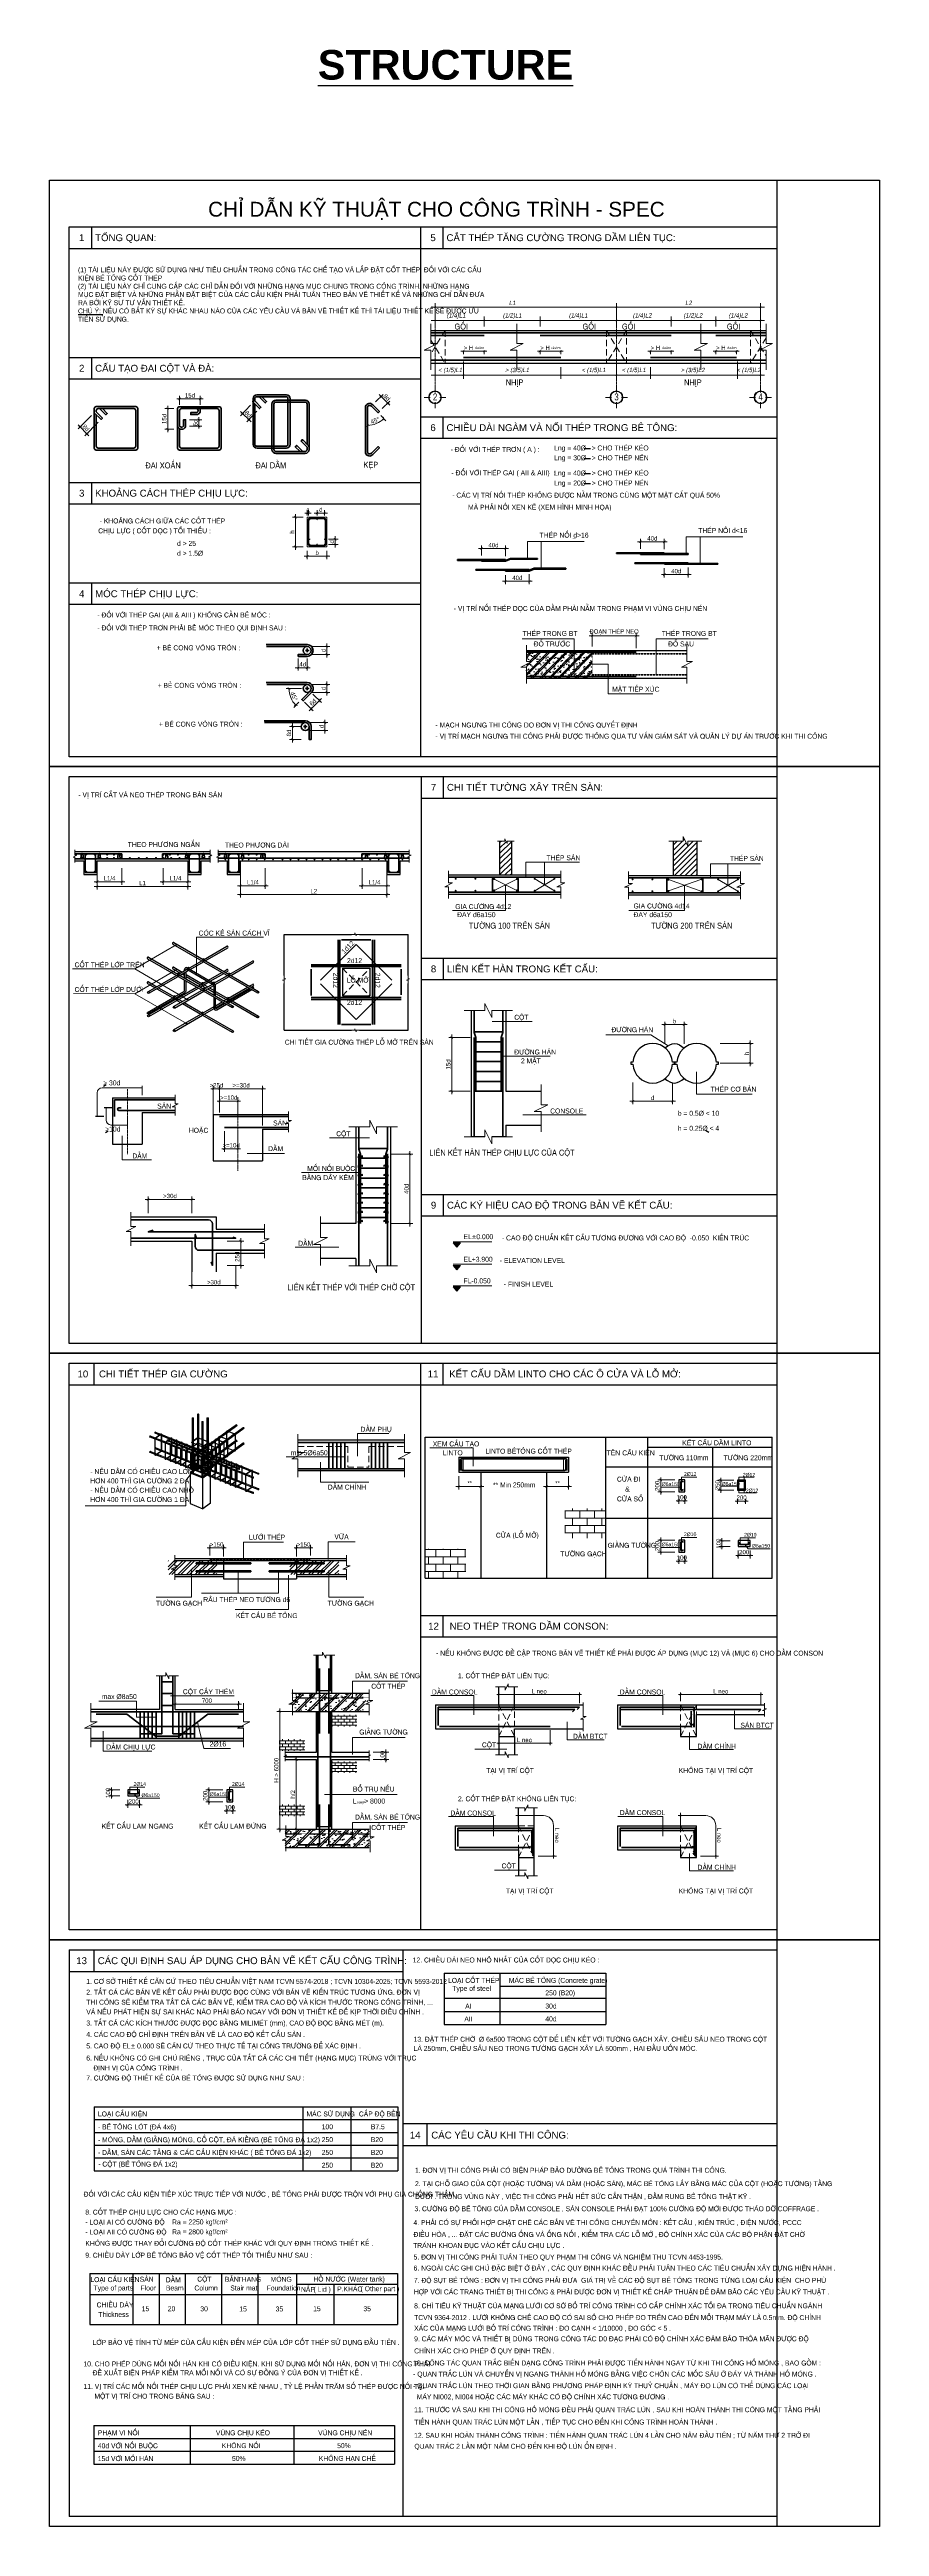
# Model space of a CAD drawing. Header units: millimetres. Extents: x 0 to 84000, y -29700 to 363007.
# Drawn here: x 0 to 42000, y 237600 to 363007 of the extents above; entities that cross this region are included whole.
import ezdxf
from ezdxf.enums import TextEntityAlignment as Align

# ---------------------------------------------------------------- set-up
doc = ezdxf.new("R2010")
doc.units = ezdxf.units.MM
for name, pattern in [('ACAD_ISO10W100', [18, 12, -3, 0, -3]), ('AUSGEZOGEN', [0]), ('CENTER', [50.8, 31.75, -6.35, 6.35, -6.35]), ('CENTERX2', [4, 2.5, -0.5, 0.5, -0.5]), ('DASHED', [19.05, 12.7, -6.35]), ('DASHED2', [0.375, 0.25, -0.125]), ('HIDDEN', [0.375, 0.25, -0.125]), ('HIDDENX2', [19.05, 12.7, -6.35])]:
    doc.linetypes.add(name, pattern=pattern)
for name, color, linetype, lineweight in [('- Grid line', 8, 'CENTER', 13), ('- Text', 255, 'Continuous', 25), ('- Text thin', 3, 'Continuous', 25), ('S-Blur line', 252, 'Continuous', 9), ('S-Border', 7, 'Continuous', 25), ('S-Column', 1, 'Continuous', 35), ('S-Dashed', 2, 'DASHED', 9), ('S-Dims', 9, 'Continuous', 13), ('S-Grid line', 8, 'CENTER', 9), ('S-Hatch', 251, 'Continuous', 9), ('S-Note', 9, 'Continuous', 13), ('S-Rebar', 1, 'Continuous', 35), ('S-Steel', 6, 'Continuous', 50), ('S-Text', 3, 'Continuous', 25)]:
    doc.layers.add(name, color=color, linetype=linetype, lineweight=lineweight)
doc.styles.add('250', font='VHELVCN.TTF', dxfattribs={"height": 250})
doc.styles.add('B-Arial', font='arialbd.ttf')
doc.styles.add('B-Helve Condense', font='VNI-HelveB.TTF')
doc.styles.add('R-Arial', font='arial.ttf')
doc.styles.add('R-Helve Condense', font='VHELVCN.TTF')
doc.styles.add('STYLE2', font='VHELVCN.TTF', dxfattribs={"oblique": 10, "height": 2})
doc.styles.add('VNI-HELVE-CONDENSEN', font='VHELVCN.TTF')
doc.dimstyles.new('SC-25-100', dxfattribs={"dimtxt": 220, "dimasz": 100, "dimexe": 100, "dimexo": 200, "dimgap": 50, "dimtad": 1, "dimdec": 0, "dimlfac": 0.25, "dimzin": 0, "dimdsep": 46, "dimtxsty": 'R-Arial', "dimblk": 'ARCHTICK', "dimcen": 0.5, "dimdle": 100, "dimclrd": 256, "dimclre": 256, "dimclrt": 4, "dimadec": 0, "dimazin": 0, "dimtfac": 1, "dimtdec": 0, "dimtix": 1, "dimtmove": 0, "dimatfit": 3, "dimfxl": 1, "dimtolj": 1, "dimtzin": 0, "dimlwd": -1, "dimlwe": -1, "dimarcsym": 0})
doc.dimstyles.new('SC-DIM', dxfattribs={"dimscale": 0, "dimtxt": 2.2, "dimasz": 1.3, "dimexe": 1.5, "dimexo": 2, "dimgap": 0.6, "dimtad": 1, "dimdec": 0, "dimzin": 0, "dimdsep": 46, "dimtxsty": 'R-Arial', "dimblk": 'ARCHTICK', "dimcen": 0.5, "dimdle": 1.5, "dimclrd": 256, "dimclre": 256, "dimclrt": 3, "dimadec": 0, "dimazin": 0, "dimtfac": 1, "dimtdec": 0, "dimtix": 1, "dimtmove": 0, "dimatfit": 3, "dimfxl": 1, "dimtolj": 1, "dimtzin": 0, "dimlwd": -1, "dimlwe": -1, "dimarcsym": 0})

# ---------------------------------------------------------------- blocks, each defined once
blk = doc.blocks.new('_ArchTick')
at = {"color": 0, "linetype": 'ByBlock', "const_width": 0.15}
blk.add_lwpolyline([(-0.5, -0.5), (0.5, 0.5)], dxfattribs=at)
blk = doc.blocks.new('*D527')
at = {"layer": 'Defpoints', "color": 0, "ltscale": 300, "transparency": 16777216}
for p in [(13041, 337832), (14041, 337832), (14041, 337351)]:
    blk.add_point(p, dxfattribs=at)
at = {"layer": 'S-Dims', "ltscale": 300, "transparency": 16777216}
for p, q in [((12891, 337351), (14191, 337351)), ((13041, 337632), (13041, 337201)), ((14041, 337632), (14041, 337201))]:
    blk.add_line(p, q, dxfattribs=at)
at = {"layer": 'S-Dims', "ltscale": 300, "transparency": 16777216, "xscale": 130.0000008572267, "yscale": 130.0000008572267, "zscale": 130.0000008572267, "rotation": 180}
blk.add_blockref('_ArchTick', (13041, 337351), dxfattribs=at)
at = {"layer": 'S-Dims', "ltscale": 300, "transparency": 16777216, "xscale": 130.0000008572267, "yscale": 130.0000008572267, "zscale": 130.0000008572267}
blk.add_blockref('_ArchTick', (14041, 337351), dxfattribs=at)
at = {"layer": 'S-Dims', "color": 3, "ltscale": 300, "transparency": 16777216, "insert": (13541, 337523), "char_height": 220, "attachment_point": 5, "style": 'R-Arial'}
blk.add_mtext('\\A1;b', dxfattribs=at)
blk = doc.blocks.new('*D528')
at = {"layer": 'Defpoints', "color": 0, "ltscale": 300, "transparency": 16777216}
for p in [(12440, 339332), (13041, 339332), (13041, 337832)]:
    blk.add_point(p, dxfattribs=at)
at = {"layer": 'S-Dims', "ltscale": 300, "transparency": 16777216}
for p, q in [((12841, 339332), (12290, 339332)), ((12440, 337682), (12440, 339482)), ((12841, 337832), (12290, 337832))]:
    blk.add_line(p, q, dxfattribs=at)
at = {"layer": 'S-Dims', "ltscale": 300, "transparency": 16777216, "xscale": 130.0000008572267, "yscale": 130.0000008572267, "zscale": 130.0000008572267}
for p, rotation in [((12440, 339332), 90), ((12440, 337832), 270)]:
    blk.add_blockref('_ArchTick', p, dxfattribs=dict(at, rotation=rotation))
at = {"layer": 'S-Dims', "color": 3, "ltscale": 300, "transparency": 16777216, "insert": (12270, 338582), "char_height": 220, "attachment_point": 5, "rotation": 90, "style": 'R-Arial'}
blk.add_mtext('\\A1;h', dxfattribs=at)
blk = doc.blocks.new('*D529')
at = {"layer": 'Defpoints', "color": 0, "ltscale": 300, "transparency": 16777216}
for p in [(13041, 339539), (13041, 339212), (13111, 339212)]:
    blk.add_point(p, dxfattribs=at)
at = {"layer": 'S-Dims', "ltscale": 300, "transparency": 16777216}
for p, q in [((13041, 339539), (12911, 339539)), ((13041, 339412), (13041, 339689)), ((13111, 339539), (13041, 339539)), ((13111, 339412), (13111, 339689)), ((13111, 339539), (13241, 339539))]:
    blk.add_line(p, q, dxfattribs=at)
at = {"layer": 'S-Dims', "ltscale": 300, "transparency": 16777216, "xscale": 130.0000008572267, "yscale": 130.0000008572267, "zscale": 130.0000008572267}
blk.add_blockref('_ArchTick', (13041, 339539), dxfattribs=at)
at = {"layer": 'S-Dims', "ltscale": 300, "transparency": 16777216, "xscale": 130.0000008572267, "yscale": 130.0000008572267, "zscale": 130.0000008572267, "rotation": 180}
blk.add_blockref('_ArchTick', (13111, 339539), dxfattribs=at)
at = {"layer": 'S-Dims', "color": 3, "ltscale": 300, "transparency": 16777216, "insert": (13076, 339710), "char_height": 220, "attachment_point": 5, "style": 'R-Arial'}
blk.add_mtext('\\A1;a', dxfattribs=at)
blk = doc.blocks.new('*D530')
at = {"layer": 'Defpoints', "color": 0, "ltscale": 300, "transparency": 16777216}
for p in [(13541, 339212), (13921, 339539), (13921, 339212)]:
    blk.add_point(p, dxfattribs=at)
at = {"layer": 'S-Dims', "ltscale": 300, "transparency": 16777216}
for p, q in [((13391, 339539), (14071, 339539)), ((13541, 339412), (13541, 339689)), ((13921, 339412), (13921, 339689))]:
    blk.add_line(p, q, dxfattribs=at)
at = {"layer": 'S-Dims', "ltscale": 300, "transparency": 16777216, "xscale": 130.0000008572267, "yscale": 130.0000008572267, "zscale": 130.0000008572267, "rotation": 180}
blk.add_blockref('_ArchTick', (13541, 339539), dxfattribs=at)
at = {"layer": 'S-Dims', "ltscale": 300, "transparency": 16777216, "xscale": 130.0000008572267, "yscale": 130.0000008572267, "zscale": 130.0000008572267}
blk.add_blockref('_ArchTick', (13921, 339539), dxfattribs=at)
at = {"layer": 'S-Dims', "color": 3, "ltscale": 300, "transparency": 16777216, "insert": (13731, 339710), "char_height": 220, "attachment_point": 5, "style": 'R-Arial'}
blk.add_mtext('\\A1;d', dxfattribs=at)
blk = doc.blocks.new('*D531')
at = {"layer": 'Defpoints', "color": 0, "ltscale": 300, "transparency": 16777216}
for p in [(13921, 338215), (13921, 337952), (14452, 338215)]:
    blk.add_point(p, dxfattribs=at)
at = {"layer": 'S-Dims', "ltscale": 300, "transparency": 16777216}
for p, q in [((14121, 338215), (14602, 338215)), ((14121, 337952), (14602, 337952)), ((14452, 337802), (14452, 338365))]:
    blk.add_line(p, q, dxfattribs=at)
at = {"layer": 'S-Dims', "ltscale": 300, "transparency": 16777216, "xscale": 130.0000008572267, "yscale": 130.0000008572267, "zscale": 130.0000008572267}
for p, rotation in [((14452, 338215), 90), ((14452, 337952), 270)]:
    blk.add_blockref('_ArchTick', p, dxfattribs=dict(at, rotation=rotation))
at = {"layer": 'S-Dims', "color": 3, "ltscale": 300, "transparency": 16777216, "insert": (14280, 338084), "char_height": 220, "attachment_point": 5, "rotation": 90, "style": 'R-Arial'}
blk.add_mtext('\\A1;d', dxfattribs=at)
blk = doc.blocks.new('*D532')
at = {"layer": 'Defpoints', "color": 0, "ltscale": 300, "transparency": 16777216}
for p in [(13039, 332782), (13039, 332382), (14032, 332382)]:
    blk.add_point(p, dxfattribs=at)
at = {"layer": 'S-Dims', "ltscale": 300, "transparency": 16777216}
for p, q in [((13239, 332782), (14182, 332782)), ((13239, 332382), (14182, 332382)), ((14032, 332932), (14032, 332232))]:
    blk.add_line(p, q, dxfattribs=at)
at = {"layer": 'S-Dims', "ltscale": 300, "transparency": 16777216, "xscale": 130.0000008572267, "yscale": 130.0000008572267, "zscale": 130.0000008572267}
for p, rotation in [((14032, 332782), 90), ((14032, 332382), 270)]:
    blk.add_blockref('_ArchTick', p, dxfattribs=dict(at, rotation=rotation))
at = {"layer": 'S-Dims', "color": 3, "ltscale": 300, "transparency": 16777216, "insert": (13860, 332582), "char_height": 220, "attachment_point": 5, "rotation": 90, "style": 'R-Arial'}
blk.add_mtext('\\A1;d', dxfattribs=at)
blk = doc.blocks.new('*D533')
at = {"layer": 'Defpoints', "color": 0, "ltscale": 300, "transparency": 16777216}
for p in [(12587, 332382), (13039, 332382), (13039, 331710)]:
    blk.add_point(p, dxfattribs=at)
at = {"layer": 'S-Dims', "ltscale": 300, "transparency": 16777216}
for p, q in [((12437, 331710), (13189, 331710)), ((12587, 332182), (12587, 331560)), ((13039, 332182), (13039, 331560))]:
    blk.add_line(p, q, dxfattribs=at)
at = {"layer": 'S-Dims', "ltscale": 300, "transparency": 16777216, "xscale": 130.0000008572267, "yscale": 130.0000008572267, "zscale": 130.0000008572267, "rotation": 180}
blk.add_blockref('_ArchTick', (12587, 331710), dxfattribs=at)
at = {"layer": 'S-Dims', "ltscale": 300, "transparency": 16777216, "xscale": 130.0000008572267, "yscale": 130.0000008572267, "zscale": 130.0000008572267}
blk.add_blockref('_ArchTick', (13039, 331710), dxfattribs=at)
at = {"layer": 'S-Dims', "color": 3, "ltscale": 300, "transparency": 16777216, "insert": (12813, 331882), "char_height": 220, "attachment_point": 5, "style": 'R-Arial'}
blk.add_mtext('\\A1;4d', dxfattribs=at)
blk = doc.blocks.new('*D534')
at = {"layer": 'Defpoints', "color": 0, "ltscale": 300, "transparency": 16777216}
for p in [(12939, 328927), (12939, 328527), (13932, 328527)]:
    blk.add_point(p, dxfattribs=at)
at = {"layer": 'S-Dims', "ltscale": 300, "transparency": 16777216}
for p, q in [((13139, 328927), (14082, 328927)), ((13932, 329077), (13932, 328377)), ((13139, 328527), (14082, 328527))]:
    blk.add_line(p, q, dxfattribs=at)
at = {"layer": 'S-Dims', "ltscale": 300, "transparency": 16777216, "xscale": 130.0000008572267, "yscale": 130.0000008572267, "zscale": 130.0000008572267}
for p, rotation in [((13932, 328927), 90), ((13932, 328527), 270)]:
    blk.add_blockref('_ArchTick', p, dxfattribs=dict(at, rotation=rotation))
at = {"layer": 'S-Dims', "color": 3, "ltscale": 300, "transparency": 16777216, "insert": (13760, 328727), "char_height": 220, "attachment_point": 5, "rotation": 90, "style": 'R-Arial'}
blk.add_mtext('\\A1;d', dxfattribs=at)
blk = doc.blocks.new('*D535')
at = {"layer": 'Defpoints', "color": 0, "ltscale": 300, "transparency": 16777216}
for p in [(13043, 330859), (13043, 330459), (14036, 330459)]:
    blk.add_point(p, dxfattribs=at)
at = {"layer": 'S-Dims', "ltscale": 300, "transparency": 16777216}
for p, q in [((13243, 330859), (14186, 330859)), ((13243, 330459), (14186, 330459)), ((14036, 331009), (14036, 330309))]:
    blk.add_line(p, q, dxfattribs=at)
at = {"layer": 'S-Dims', "ltscale": 300, "transparency": 16777216, "xscale": 130.0000008572267, "yscale": 130.0000008572267, "zscale": 130.0000008572267}
for p, rotation in [((14036, 330859), 90), ((14036, 330459), 270)]:
    blk.add_blockref('_ArchTick', p, dxfattribs=dict(at, rotation=rotation))
at = {"layer": 'S-Dims', "color": 3, "ltscale": 300, "transparency": 16777216, "insert": (13864, 330659), "char_height": 220, "attachment_point": 5, "rotation": 90, "style": 'R-Arial'}
blk.add_mtext('\\A1;d', dxfattribs=at)
blk = doc.blocks.new('*D536')
at = {"layer": 'Defpoints', "color": 0, "ltscale": 300, "transparency": 16777216}
for p in [(12939, 328727), (12288, 328072), (12939, 328072)]:
    blk.add_point(p, dxfattribs=at)
at = {"layer": 'S-Dims', "ltscale": 300, "transparency": 16777216}
for p, q in [((12739, 328727), (12138, 328727)), ((12288, 328877), (12288, 327922)), ((12739, 328072), (12138, 328072))]:
    blk.add_line(p, q, dxfattribs=at)
at = {"layer": 'S-Dims', "ltscale": 300, "transparency": 16777216, "xscale": 130.0000008572267, "yscale": 130.0000008572267, "zscale": 130.0000008572267}
for p, rotation in [((12288, 328727), 90), ((12288, 328072), 270)]:
    blk.add_blockref('_ArchTick', p, dxfattribs=dict(at, rotation=rotation))
at = {"layer": 'S-Dims', "color": 3, "ltscale": 300, "transparency": 16777216, "insert": (12116, 328399), "char_height": 220, "attachment_point": 5, "rotation": 90, "style": 'R-Arial'}
blk.add_mtext('\\A1;8d', dxfattribs=at)
blk = doc.blocks.new('*D537')
at = {"layer": 'Defpoints', "color": 0, "ltscale": 300, "transparency": 16777216}
for p in [(12158, 330346), (12765, 330098), (12949, 330659), (13137, 330659), (13184, 330517)]:
    blk.add_point(p, dxfattribs=at)
at = {"layer": 'S-Dims', "ltscale": 300, "transparency": 16777216}
for p, q in [((12749, 330659), (11967, 330659)), ((12624, 329957), (12365, 329698))]:
    blk.add_line(p, q, dxfattribs=at)
blk.add_arc((13326, 330659), 1209, 180, 225, dxfattribs=at)
at = {"layer": 'S-Dims', "ltscale": 300, "transparency": 16777216, "xscale": 130.0000008572267, "yscale": 130.0000008572267, "zscale": 130.0000008572267}
for p, rotation in [((12117, 330659), 90.00000000000087), ((12471, 329804), 314.9999999998677)]:
    blk.add_blockref('_ArchTick', p, dxfattribs=dict(at, rotation=rotation))
at = {"layer": 'S-Dims', "color": 3, "ltscale": 300, "transparency": 16777216, "insert": (12368, 330262), "char_height": 220, "attachment_point": 5, "rotation": 292.5, "style": 'R-Arial'}
blk.add_mtext('\\A1;45°', dxfattribs=at)
blk = doc.blocks.new('*D538')
at = {"layer": 'Defpoints', "color": 0, "ltscale": 300, "transparency": 16777216}
for p in [(12765, 330098), (13184, 330517), (13656, 330046)]:
    blk.add_point(p, dxfattribs=at)
at = {"layer": 'S-Dims', "ltscale": 300, "transparency": 16777216}
for p, q in [((12907, 329957), (13343, 329521)), ((13131, 329521), (13762, 330152)), ((13326, 330376), (13762, 329940))]:
    blk.add_line(p, q, dxfattribs=at)
at = {"layer": 'S-Dims', "ltscale": 300, "transparency": 16777216, "xscale": 130.0000008572267, "yscale": 130.0000008572267, "zscale": 130.0000008572267}
for p, rotation in [((13656, 330046), 44.99999999872643), ((13237, 329627), 224.9999999987265)]:
    blk.add_blockref('_ArchTick', p, dxfattribs=dict(at, rotation=rotation))
at = {"layer": 'S-Dims', "color": 3, "ltscale": 300, "transparency": 16777216, "insert": (13325, 329958), "char_height": 220, "attachment_point": 5, "rotation": 45, "style": 'R-Arial'}
blk.add_mtext('\\A1;6d', dxfattribs=at)
blk = doc.blocks.new('*D539')
at = {"layer": 'Defpoints', "color": 0, "ltscale": 300, "transparency": 16777216}
for p in [(21861, 337742), (21861, 337185), (23071, 337165)]:
    blk.add_point(p, dxfattribs=at)
at = {"layer": 'S-Dims', "ltscale": 300, "transparency": 16777216}
for p, q in [((23221, 337742), (21711, 337742)), ((21861, 337385), (21861, 337892)), ((23071, 337365), (23071, 337892))]:
    blk.add_line(p, q, dxfattribs=at)
at = {"layer": 'S-Dims', "ltscale": 300, "transparency": 16777216, "xscale": 130.0000008572267, "yscale": 130.0000008572267, "zscale": 130.0000008572267, "rotation": 180}
blk.add_blockref('_ArchTick', (21861, 337742), dxfattribs=at)
at = {"layer": 'S-Dims', "ltscale": 300, "transparency": 16777216, "xscale": 130.0000008572267, "yscale": 130.0000008572267, "zscale": 130.0000008572267}
blk.add_blockref('_ArchTick', (23071, 337742), dxfattribs=at)
at = {"layer": 'S-Dims', "color": 3, "ltscale": 300, "transparency": 16777216, "insert": (22466, 337915), "char_height": 220, "attachment_point": 5, "style": 'R-Arial'}
blk.add_mtext('\\A1;40d', dxfattribs=at)
blk = doc.blocks.new('*D540')
at = {"layer": 'Defpoints', "color": 0, "ltscale": 300, "transparency": 16777216}
for p in [(23071, 336602), (24281, 336642), (24281, 336085)]:
    blk.add_point(p, dxfattribs=at)
at = {"layer": 'S-Dims', "ltscale": 300, "transparency": 16777216}
for p, q in [((23071, 336402), (23071, 335935)), ((24281, 336442), (24281, 335935)), ((22921, 336085), (24431, 336085))]:
    blk.add_line(p, q, dxfattribs=at)
at = {"layer": 'S-Dims', "ltscale": 300, "transparency": 16777216, "xscale": 130.0000008572267, "yscale": 130.0000008572267, "zscale": 130.0000008572267, "rotation": 180}
blk.add_blockref('_ArchTick', (23071, 336085), dxfattribs=at)
at = {"layer": 'S-Dims', "ltscale": 300, "transparency": 16777216, "xscale": 130.0000008572267, "yscale": 130.0000008572267, "zscale": 130.0000008572267}
blk.add_blockref('_ArchTick', (24281, 336085), dxfattribs=at)
at = {"layer": 'S-Dims', "color": 3, "ltscale": 300, "transparency": 16777216, "insert": (23676, 336257), "char_height": 220, "attachment_point": 5, "style": 'R-Arial'}
blk.add_mtext('\\A1;40d', dxfattribs=at)
blk = doc.blocks.new('*D541')
at = {"layer": 'Defpoints', "color": 0, "ltscale": 300, "transparency": 16777216}
for p in [(2263, 344622), (2606, 344278), (1890, 343562)]:
    blk.add_point(p, dxfattribs=at)
at = {"layer": 'S-Dims', "ltscale": 300, "transparency": 16777216}
for p, q in [((2121, 344480), (1440, 343799)), ((1440, 344011), (1996, 343456)), ((2465, 344137), (1784, 343456))]:
    blk.add_line(p, q, dxfattribs=at)
at = {"layer": 'S-Dims', "ltscale": 300, "transparency": 16777216, "xscale": 130.0000008572267, "yscale": 130.0000008572267, "zscale": 130.0000008572267}
for p, rotation in [((1546, 343905), 135.0000000011659), ((1890, 343562), 315.0000000011659)]:
    blk.add_blockref('_ArchTick', p, dxfattribs=dict(at, rotation=rotation))
at = {"layer": 'S-Dims', "color": 3, "ltscale": 300, "transparency": 16777216, "insert": (1840, 343855), "char_height": 220, "attachment_point": 5, "rotation": 315, "style": 'R-Arial'}
blk.add_mtext('\\A1;8d', dxfattribs=at)
blk = doc.blocks.new('*D542')
at = {"layer": 'Defpoints', "color": 0, "ltscale": 300, "transparency": 16777216}
for p in [(5978, 343781), (6483, 344825), (6483, 343781)]:
    blk.add_point(p, dxfattribs=at)
at = {"layer": 'S-Dims', "ltscale": 300, "transparency": 16777216}
for p, q in [((5978, 344975), (5978, 343631)), ((6283, 344825), (5828, 344825)), ((6283, 343781), (5828, 343781))]:
    blk.add_line(p, q, dxfattribs=at)
at = {"layer": 'S-Dims', "ltscale": 300, "transparency": 16777216, "xscale": 130.0000008572267, "yscale": 130.0000008572267, "zscale": 130.0000008572267}
for p, rotation in [((5978, 344825), 90), ((5978, 343781), 270)]:
    blk.add_blockref('_ArchTick', p, dxfattribs=dict(at, rotation=rotation))
at = {"layer": 'S-Dims', "color": 3, "ltscale": 300, "transparency": 16777216, "insert": (5806, 344303), "char_height": 220, "attachment_point": 5, "rotation": 90, "style": 'R-Arial'}
blk.add_mtext('\\A1;15d', dxfattribs=at)
blk = doc.blocks.new('*D543')
at = {"layer": 'Defpoints', "color": 0, "ltscale": 300, "transparency": 16777216}
for p in [(7627, 345324), (6583, 344825), (7627, 344825)]:
    blk.add_point(p, dxfattribs=at)
at = {"layer": 'S-Dims', "ltscale": 300, "transparency": 16777216}
for p, q in [((6433, 345324), (7777, 345324)), ((6583, 345025), (6583, 345474)), ((7627, 345025), (7627, 345474))]:
    blk.add_line(p, q, dxfattribs=at)
at = {"layer": 'S-Dims', "ltscale": 300, "transparency": 16777216, "xscale": 130.0000008572267, "yscale": 130.0000008572267, "zscale": 130.0000008572267, "rotation": 180}
blk.add_blockref('_ArchTick', (6583, 345324), dxfattribs=at)
at = {"layer": 'S-Dims', "ltscale": 300, "transparency": 16777216, "xscale": 130.0000008572267, "yscale": 130.0000008572267, "zscale": 130.0000008572267}
blk.add_blockref('_ArchTick', (7627, 345324), dxfattribs=at)
at = {"layer": 'S-Dims', "color": 3, "ltscale": 300, "transparency": 16777216, "insert": (7105, 345496), "char_height": 220, "attachment_point": 5, "style": 'R-Arial'}
blk.add_mtext('\\A1;15d', dxfattribs=at)
blk = doc.blocks.new('*D544')
at = {"layer": 'Defpoints', "color": 0, "ltscale": 300, "transparency": 16777216}
for p in [(6883, 344263), (6883, 343945), (7553, 343945)]:
    blk.add_point(p, dxfattribs=at)
at = {"layer": 'S-Dims', "ltscale": 300, "transparency": 16777216}
for p, q in [((7083, 344263), (7703, 344263)), ((7083, 343945), (7703, 343945)), ((7553, 344263), (7553, 344393)), ((7553, 344263), (7553, 343945)), ((7553, 343945), (7553, 343815))]:
    blk.add_line(p, q, dxfattribs=at)
at = {"layer": 'S-Dims', "ltscale": 300, "transparency": 16777216, "xscale": 130.0000008572267, "yscale": 130.0000008572267, "zscale": 130.0000008572267}
for p, rotation in [((7553, 344263), 270), ((7553, 343945), 90)]:
    blk.add_blockref('_ArchTick', p, dxfattribs=dict(at, rotation=rotation))
at = {"layer": 'S-Dims', "color": 3, "ltscale": 300, "transparency": 16777216, "insert": (7381, 344104), "char_height": 220, "attachment_point": 5, "rotation": 90, "style": 'R-Arial'}
blk.add_mtext('\\A1;6d', dxfattribs=at)
blk = doc.blocks.new('*D545')
at = {"layer": 'Defpoints', "color": 0, "ltscale": 300, "transparency": 16777216}
for p in [(10315, 345140), (9771, 344576), (10632, 344834)]:
    blk.add_point(p, dxfattribs=at)
at = {"layer": 'S-Dims', "ltscale": 300, "transparency": 16777216}
for p, q in [((10176, 344996), (9667, 344469)), ((10195, 344166), (9663, 344681)), ((10493, 344690), (9983, 344163))]:
    blk.add_line(p, q, dxfattribs=at)
at = {"layer": 'S-Dims', "ltscale": 300, "transparency": 16777216, "xscale": 130.0000008572267, "yscale": 130.0000008572267, "zscale": 130.0000008572267}
for p, rotation in [((9771, 344576), 135.9908608268742), ((10088, 344271), 315.9908608268743)]:
    blk.add_blockref('_ArchTick', p, dxfattribs=dict(at, rotation=rotation))
at = {"layer": 'S-Dims', "color": 3, "ltscale": 300, "transparency": 16777216, "insert": (10049, 344547), "char_height": 220, "attachment_point": 5, "rotation": 315.99086, "style": 'R-Arial'}
blk.add_mtext('\\A1;8d', dxfattribs=at)
blk = doc.blocks.new('*D546')
at = {"layer": 'Defpoints', "color": 0, "ltscale": 300, "transparency": 16777216}
for p in [(16358, 345021), (16779, 345442), (16694, 344685)]:
    blk.add_point(p, dxfattribs=at)
at = {"layer": 'S-Dims', "ltscale": 300, "transparency": 16777216}
for p, q in [((16500, 345163), (16885, 345548)), ((17221, 345000), (16673, 345548)), ((16836, 344827), (17221, 345212))]:
    blk.add_line(p, q, dxfattribs=at)
at = {"layer": 'S-Dims', "ltscale": 300, "transparency": 16777216, "xscale": 130.0000008572267, "yscale": 130.0000008572267, "zscale": 130.0000008572267}
for p, rotation in [((16779, 345442), 135.0000000044468), ((17115, 345106), 315.0000000044467)]:
    blk.add_blockref('_ArchTick', p, dxfattribs=dict(at, rotation=rotation))
at = {"layer": 'S-Dims', "color": 3, "ltscale": 300, "transparency": 16777216, "insert": (17069, 345395), "char_height": 220, "attachment_point": 5, "rotation": 315, "style": 'R-Arial'}
blk.add_mtext('\\A1;8d', dxfattribs=at)
blk = doc.blocks.new('*D547')
at = {"layer": 'Defpoints', "color": 0, "ltscale": 300, "transparency": 16777216}
for p in [(16288, 344951), (16091, 344862), (16393, 344020), (16624, 344615), (16091, 342622)]:
    blk.add_point(p, dxfattribs=at)
at = {"layer": 'S-Dims', "ltscale": 300, "transparency": 16777216}
blk.add_line((16765, 344473), (17022, 344216), dxfattribs=at)
blk.add_arc((16091, 345147), 1167, 270, 315, dxfattribs=at)
at = {"layer": 'S-Dims', "ltscale": 300, "transparency": 16777216, "xscale": 130.0000008572267, "yscale": 130.0000008572267, "zscale": 130.0000008572267}
for p, rotation in [((16091, 343980), 179.9999999999996), ((16916, 344322), 45.00000000086794)]:
    blk.add_blockref('_ArchTick', p, dxfattribs=dict(at, rotation=rotation))
at = {"layer": 'S-Dims', "color": 3, "ltscale": 300, "transparency": 16777216, "insert": (16472, 344228), "char_height": 220, "attachment_point": 5, "rotation": 22.5, "style": 'R-Arial'}
blk.add_mtext('\\A1;45°', dxfattribs=at)
blk = doc.blocks.new('*D548')
at = {"layer": 'Defpoints', "color": 0, "ltscale": 300, "transparency": 16777216}
for p in [(29902, 338086), (29902, 337528), (31112, 337508)]:
    blk.add_point(p, dxfattribs=at)
at = {"layer": 'S-Dims', "ltscale": 300, "transparency": 16777216}
for p, q in [((31262, 338086), (29752, 338086)), ((29902, 337728), (29902, 338236)), ((31112, 337708), (31112, 338236))]:
    blk.add_line(p, q, dxfattribs=at)
at = {"layer": 'S-Dims', "ltscale": 300, "transparency": 16777216, "xscale": 130.0000008572267, "yscale": 130.0000008572267, "zscale": 130.0000008572267, "rotation": 180}
blk.add_blockref('_ArchTick', (29902, 338086), dxfattribs=at)
at = {"layer": 'S-Dims', "ltscale": 300, "transparency": 16777216, "xscale": 130.0000008572267, "yscale": 130.0000008572267, "zscale": 130.0000008572267}
blk.add_blockref('_ArchTick', (31112, 338086), dxfattribs=at)
at = {"layer": 'S-Dims', "color": 3, "ltscale": 300, "transparency": 16777216, "insert": (30507, 338258), "char_height": 220, "attachment_point": 5, "style": 'R-Arial'}
blk.add_mtext('\\A1;40d', dxfattribs=at)
blk = doc.blocks.new('*D549')
at = {"layer": 'Defpoints', "color": 0, "ltscale": 300, "transparency": 16777216}
for p in [(31112, 336946), (32322, 336986), (32322, 336428)]:
    blk.add_point(p, dxfattribs=at)
at = {"layer": 'S-Dims', "ltscale": 300, "transparency": 16777216}
for p, q in [((30962, 336428), (32472, 336428)), ((31112, 336746), (31112, 336278)), ((32322, 336786), (32322, 336278))]:
    blk.add_line(p, q, dxfattribs=at)
at = {"layer": 'S-Dims', "ltscale": 300, "transparency": 16777216, "xscale": 130.0000008572267, "yscale": 130.0000008572267, "zscale": 130.0000008572267, "rotation": 180}
blk.add_blockref('_ArchTick', (31112, 336428), dxfattribs=at)
at = {"layer": 'S-Dims', "ltscale": 300, "transparency": 16777216, "xscale": 130.0000008572267, "yscale": 130.0000008572267, "zscale": 130.0000008572267}
blk.add_blockref('_ArchTick', (32322, 336428), dxfattribs=at)
at = {"layer": 'S-Dims', "color": 3, "ltscale": 300, "transparency": 16777216, "insert": (31717, 336600), "char_height": 220, "attachment_point": 5, "style": 'R-Arial'}
blk.add_mtext('\\A1;40d', dxfattribs=at)
blk = doc.blocks.new('Grid symbol')
at = {"layer": '- Grid line', "color": 7, "linetype": 'Continuous', "ltscale": 100}
for points in [[(-250, 0), (-550, 0)], [(0, 250), (0, 550)], [(250, 0), (550, 0)], [(0, -250), (0, -550)]]:
    blk.add_lwpolyline(points, dxfattribs=at)
blk.add_circle((0, 0), 325, dxfattribs=at)
at = {"layer": '- Grid line', "color": 32, "linetype": 'Continuous', "ltscale": 100}
blk.add_circle((0, 0), 300, dxfattribs=at)
at = {"layer": '- Grid line', "color": 3, "style": 'R-Helve Condense', "flags": 4}
blk.add_attdef('A', text='', height=350, dxfattribs=at).set_placement((1, 24), align=Align.MIDDLE_CENTER)
blk = doc.blocks.new('*D550')
at = {"layer": 'Defpoints', "color": 0, "ltscale": 100, "transparency": 16777216}
for p in [(27460, 332576), (29683, 333321), (29683, 332492)]:
    blk.add_point(p, dxfattribs=at)
at = {"layer": 'S-Dims', "ltscale": 100, "transparency": 16777216}
for p, q in [((27310, 333321), (29833, 333321)), ((27460, 332776), (27460, 333471)), ((29683, 332692), (29683, 333471))]:
    blk.add_line(p, q, dxfattribs=at)
at = {"layer": 'S-Dims', "ltscale": 100, "transparency": 16777216, "xscale": 130.0000008572267, "yscale": 130.0000008572267, "zscale": 130.0000008572267, "rotation": 180}
blk.add_blockref('_ArchTick', (27460, 333321), dxfattribs=at)
at = {"layer": 'S-Dims', "ltscale": 100, "transparency": 16777216, "xscale": 130.0000008572267, "yscale": 130.0000008572267, "zscale": 130.0000008572267}
blk.add_blockref('_ArchTick', (29683, 333321), dxfattribs=at)
at = {"layer": 'S-Dims', "color": 3, "ltscale": 100, "transparency": 16777216, "insert": (28572, 333516), "char_height": 220, "attachment_point": 5, "style": 'R-Helve Condense'}
blk.add_mtext('\\A1;ÑOAÏN THEÙP NEO', dxfattribs=at)
blk = doc.blocks.new('*D551')
at = {"layer": 'Defpoints', "color": 0, "ltscale": 100, "transparency": 16777216}
for p in [(20948, 347970), (21995, 347970), (21995, 347734)]:
    blk.add_point(p, dxfattribs=at)
at = {"layer": 'S-Dims', "ltscale": 100, "transparency": 16777216}
for p, q in [((20948, 347734), (20818, 347734)), ((20948, 347770), (20948, 347584)), ((20948, 347734), (21995, 347734)), ((21995, 347770), (21995, 347584)), ((21995, 347734), (22125, 347734))]:
    blk.add_line(p, q, dxfattribs=at)
at = {"layer": 'S-Dims', "ltscale": 100, "transparency": 16777216, "xscale": 130.0000008572267, "yscale": 130.0000008572267, "zscale": 130.0000008572267}
blk.add_blockref('_ArchTick', (20948, 347734), dxfattribs=at)
at = {"layer": 'S-Dims', "ltscale": 100, "transparency": 16777216, "xscale": 130.0000008572267, "yscale": 130.0000008572267, "zscale": 130.0000008572267, "rotation": 180}
blk.add_blockref('_ArchTick', (21995, 347734), dxfattribs=at)
at = {"layer": 'S-Dims', "color": 3, "ltscale": 100, "transparency": 16777216, "insert": (21472, 347905), "char_height": 220, "attachment_point": 5, "style": 'R-Arial'}
blk.add_mtext('\\A1;> H {\\H0.6x;daàm}', dxfattribs=at)
blk = doc.blocks.new('*D552')
at = {"layer": 'Defpoints', "color": 0, "ltscale": 100, "transparency": 16777216}
for p in [(24824, 347970), (25871, 347970), (25871, 347734)]:
    blk.add_point(p, dxfattribs=at)
at = {"layer": 'S-Dims', "ltscale": 100, "transparency": 16777216}
for p, q in [((24824, 347734), (24694, 347734)), ((24824, 347770), (24824, 347584)), ((24824, 347734), (25871, 347734)), ((25871, 347770), (25871, 347584)), ((25871, 347734), (26001, 347734))]:
    blk.add_line(p, q, dxfattribs=at)
at = {"layer": 'S-Dims', "ltscale": 100, "transparency": 16777216, "xscale": 130.0000008572267, "yscale": 130.0000008572267, "zscale": 130.0000008572267}
blk.add_blockref('_ArchTick', (24824, 347734), dxfattribs=at)
at = {"layer": 'S-Dims', "ltscale": 100, "transparency": 16777216, "xscale": 130.0000008572267, "yscale": 130.0000008572267, "zscale": 130.0000008572267, "rotation": 180}
blk.add_blockref('_ArchTick', (25871, 347734), dxfattribs=at)
at = {"layer": 'S-Dims', "color": 3, "ltscale": 100, "transparency": 16777216, "insert": (25348, 347905), "char_height": 220, "attachment_point": 5, "style": 'R-Arial'}
blk.add_mtext('\\A1;> H {\\H0.6x;daàm}', dxfattribs=at)
blk = doc.blocks.new('*D553')
at = {"layer": 'Defpoints', "color": 0, "ltscale": 100, "transparency": 16777216}
for p in [(33723, 347970), (34770, 347970), (34770, 347734)]:
    blk.add_point(p, dxfattribs=at)
at = {"layer": 'S-Dims', "ltscale": 100, "transparency": 16777216}
for p, q in [((33723, 347734), (33593, 347734)), ((33723, 347770), (33723, 347584)), ((33723, 347734), (34770, 347734)), ((34770, 347770), (34770, 347584)), ((34770, 347734), (34900, 347734))]:
    blk.add_line(p, q, dxfattribs=at)
at = {"layer": 'S-Dims', "ltscale": 100, "transparency": 16777216, "xscale": 130.0000008572267, "yscale": 130.0000008572267, "zscale": 130.0000008572267}
blk.add_blockref('_ArchTick', (33723, 347734), dxfattribs=at)
at = {"layer": 'S-Dims', "ltscale": 100, "transparency": 16777216, "xscale": 130.0000008572267, "yscale": 130.0000008572267, "zscale": 130.0000008572267, "rotation": 180}
blk.add_blockref('_ArchTick', (34770, 347734), dxfattribs=at)
at = {"layer": 'S-Dims', "color": 3, "ltscale": 100, "transparency": 16777216, "insert": (34246, 347905), "char_height": 220, "attachment_point": 5, "style": 'R-Arial'}
blk.add_mtext('\\A1;> H {\\H0.6x;daàm}', dxfattribs=at)
blk = doc.blocks.new('*D554')
at = {"layer": 'Defpoints', "color": 0, "ltscale": 100, "transparency": 16777216}
for p in [(30410, 347970), (31457, 347970), (31457, 347734)]:
    blk.add_point(p, dxfattribs=at)
at = {"layer": 'S-Dims', "ltscale": 100, "transparency": 16777216}
for p, q in [((30410, 347734), (30280, 347734)), ((30410, 347770), (30410, 347584)), ((30410, 347734), (31457, 347734)), ((31457, 347770), (31457, 347584)), ((31457, 347734), (31587, 347734))]:
    blk.add_line(p, q, dxfattribs=at)
at = {"layer": 'S-Dims', "ltscale": 100, "transparency": 16777216, "xscale": 130.0000008572267, "yscale": 130.0000008572267, "zscale": 130.0000008572267}
blk.add_blockref('_ArchTick', (30410, 347734), dxfattribs=at)
at = {"layer": 'S-Dims', "ltscale": 100, "transparency": 16777216, "xscale": 130.0000008572267, "yscale": 130.0000008572267, "zscale": 130.0000008572267, "rotation": 180}
blk.add_blockref('_ArchTick', (31457, 347734), dxfattribs=at)
at = {"layer": 'S-Dims', "color": 3, "ltscale": 100, "transparency": 16777216, "insert": (30934, 347905), "char_height": 220, "attachment_point": 5, "style": 'R-Arial'}
blk.add_mtext('\\A1;> H {\\H0.6x;daàm}', dxfattribs=at)
blk = doc.blocks.new('*D555')
at = {"layer": 'Defpoints', "color": 0, "ltscale": 300, "transparency": 16777216}
for p in [(8607, 310392), (8284, 308853), (8607, 308988)]:
    blk.add_point(p, dxfattribs=at)
at = {"layer": 'S-Dims', "ltscale": 300, "transparency": 16777216}
for p, q in [((8284, 310392), (8154, 310392)), ((8284, 309053), (8284, 310542)), ((8284, 310392), (8607, 310392)), ((8607, 309188), (8607, 310542)), ((8607, 310392), (8737, 310392))]:
    blk.add_line(p, q, dxfattribs=at)
at = {"layer": 'S-Dims', "ltscale": 300, "transparency": 16777216, "xscale": 130.0000008572267, "yscale": 130.0000008572267, "zscale": 130.0000008572267}
blk.add_blockref('_ArchTick', (8284, 310392), dxfattribs=at)
at = {"layer": 'S-Dims', "ltscale": 300, "transparency": 16777216, "xscale": 130.0000008572267, "yscale": 130.0000008572267, "zscale": 130.0000008572267, "rotation": 180}
blk.add_blockref('_ArchTick', (8607, 310392), dxfattribs=at)
at = {"layer": 'S-Dims', "color": 3, "ltscale": 300, "transparency": 16777216, "insert": (8446, 310565), "char_height": 220, "attachment_point": 5, "style": 'R-Arial'}
blk.add_mtext('\\A1;>25d', dxfattribs=at)
blk = doc.blocks.new('*D556')
at = {"layer": 'Defpoints', "color": 0, "ltscale": 300, "transparency": 16777216}
for p in [(10784, 310392), (8607, 308988), (10784, 308338)]:
    blk.add_point(p, dxfattribs=at)
at = {"layer": 'S-Dims', "ltscale": 300, "transparency": 16777216}
for p, q in [((8457, 310392), (10934, 310392)), ((8607, 309188), (8607, 310542)), ((10784, 308538), (10784, 310542))]:
    blk.add_line(p, q, dxfattribs=at)
at = {"layer": 'S-Dims', "ltscale": 300, "transparency": 16777216, "xscale": 130.0000008572267, "yscale": 130.0000008572267, "zscale": 130.0000008572267, "rotation": 180}
blk.add_blockref('_ArchTick', (8607, 310392), dxfattribs=at)
at = {"layer": 'S-Dims', "ltscale": 300, "transparency": 16777216, "xscale": 130.0000008572267, "yscale": 130.0000008572267, "zscale": 130.0000008572267}
blk.add_blockref('_ArchTick', (10784, 310392), dxfattribs=at)
at = {"layer": 'S-Dims', "color": 3, "ltscale": 300, "transparency": 16777216, "insert": (9696, 310565), "char_height": 220, "attachment_point": 5, "style": 'R-Arial'}
blk.add_mtext('\\A1;>=30d', dxfattribs=at)
blk = doc.blocks.new('*D557')
at = {"layer": 'Defpoints', "color": 0, "ltscale": 300, "transparency": 16777216}
for p in [(8607, 309769), (8607, 308988), (9534, 308669)]:
    blk.add_point(p, dxfattribs=at)
at = {"layer": 'S-Dims', "ltscale": 300, "transparency": 16777216}
for p, q in [((8607, 309769), (8477, 309769)), ((8607, 309188), (8607, 309919)), ((9534, 309769), (8607, 309769)), ((9534, 308869), (9534, 309919)), ((9534, 309769), (9664, 309769))]:
    blk.add_line(p, q, dxfattribs=at)
at = {"layer": 'S-Dims', "ltscale": 300, "transparency": 16777216, "xscale": 130.0000008572267, "yscale": 130.0000008572267, "zscale": 130.0000008572267}
blk.add_blockref('_ArchTick', (8607, 309769), dxfattribs=at)
at = {"layer": 'S-Dims', "ltscale": 300, "transparency": 16777216, "xscale": 130.0000008572267, "yscale": 130.0000008572267, "zscale": 130.0000008572267, "rotation": 180}
blk.add_blockref('_ArchTick', (9534, 309769), dxfattribs=at)
at = {"layer": 'S-Dims', "color": 3, "ltscale": 300, "transparency": 16777216, "insert": (9071, 309941), "char_height": 220, "attachment_point": 5, "style": 'R-Arial'}
blk.add_mtext('\\A1;>=10d', dxfattribs=at)
blk = doc.blocks.new('*D558')
at = {"layer": 'Defpoints', "color": 0, "ltscale": 300, "transparency": 16777216}
for p in [(8849, 308438), (9534, 308438), (9534, 307354)]:
    blk.add_point(p, dxfattribs=at)
at = {"layer": 'S-Dims', "ltscale": 300, "transparency": 16777216}
for p, q in [((8849, 307354), (8719, 307354)), ((8849, 308238), (8849, 307204)), ((8849, 307354), (9534, 307354)), ((9534, 308238), (9534, 307204)), ((9534, 307354), (9664, 307354))]:
    blk.add_line(p, q, dxfattribs=at)
at = {"layer": 'S-Dims', "ltscale": 300, "transparency": 16777216, "xscale": 130.0000008572267, "yscale": 130.0000008572267, "zscale": 130.0000008572267}
blk.add_blockref('_ArchTick', (8849, 307354), dxfattribs=at)
at = {"layer": 'S-Dims', "ltscale": 300, "transparency": 16777216, "xscale": 130.0000008572267, "yscale": 130.0000008572267, "zscale": 130.0000008572267, "rotation": 180}
blk.add_blockref('_ArchTick', (9534, 307354), dxfattribs=at)
at = {"layer": 'S-Dims', "color": 3, "ltscale": 300, "transparency": 16777216, "insert": (9192, 307527), "char_height": 220, "attachment_point": 5, "style": 'R-Arial'}
blk.add_mtext('\\A1;>=10d', dxfattribs=at)
blk = doc.blocks.new('*D559')
at = {"layer": 'Defpoints', "color": 0, "transparency": 16777216}
for p in [(9665, 321758), (17075, 321758), (17075, 320226)]:
    blk.add_point(p, dxfattribs=at)
at = {"layer": 'S-Dims', "transparency": 16777216}
for p, q in [((9665, 321558), (9665, 320076)), ((17075, 321558), (17075, 320076)), ((9515, 320226), (17225, 320226))]:
    blk.add_line(p, q, dxfattribs=at)
at = {"layer": 'S-Dims', "transparency": 16777216, "xscale": 130.0000008572267, "yscale": 130.0000008572267, "zscale": 130.0000008572267, "rotation": 180}
blk.add_blockref('_ArchTick', (9665, 320226), dxfattribs=at)
at = {"layer": 'S-Dims', "transparency": 16777216, "xscale": 130.0000008572267, "yscale": 130.0000008572267, "zscale": 130.0000008572267}
blk.add_blockref('_ArchTick', (17075, 320226), dxfattribs=at)
at = {"layer": 'S-Dims', "color": 3, "transparency": 16777216, "insert": (13370, 320396), "char_height": 220, "attachment_point": 5, "style": 'R-Arial'}
blk.add_mtext('\\A1;L2', dxfattribs=at)
blk = doc.blocks.new('*D560')
at = {"layer": 'Defpoints', "color": 0, "transparency": 16777216}
for p in [(2409, 321758), (6999, 321758), (6999, 320634)]:
    blk.add_point(p, dxfattribs=at)
at = {"layer": 'S-Dims', "transparency": 16777216}
for p, q in [((2409, 321558), (2409, 320484)), ((6999, 321558), (6999, 320484)), ((2259, 320634), (7149, 320634))]:
    blk.add_line(p, q, dxfattribs=at)
at = {"layer": 'S-Dims', "transparency": 16777216, "xscale": 130.0000008572267, "yscale": 130.0000008572267, "zscale": 130.0000008572267, "rotation": 180}
blk.add_blockref('_ArchTick', (2409, 320634), dxfattribs=at)
at = {"layer": 'S-Dims', "transparency": 16777216, "xscale": 130.0000008572267, "yscale": 130.0000008572267, "zscale": 130.0000008572267}
blk.add_blockref('_ArchTick', (6999, 320634), dxfattribs=at)
at = {"layer": 'S-Dims', "color": 3, "transparency": 16777216, "insert": (4704, 320804), "char_height": 220, "attachment_point": 5, "style": 'R-Arial'}
blk.add_mtext('\\A1;L1', dxfattribs=at)
blk = doc.blocks.new('*D561')
at = {"layer": 'Defpoints', "color": 0, "transparency": 16777216}
for p in [(2409, 321758), (3664, 321758), (3664, 320874)]:
    blk.add_point(p, dxfattribs=at)
at = {"layer": 'S-Dims', "transparency": 16777216}
for p, q in [((2409, 321558), (2409, 320724)), ((3664, 321558), (3664, 320724)), ((2259, 320874), (3814, 320874))]:
    blk.add_line(p, q, dxfattribs=at)
at = {"layer": 'S-Dims', "transparency": 16777216, "xscale": 130.0000008572267, "yscale": 130.0000008572267, "zscale": 130.0000008572267, "rotation": 180}
blk.add_blockref('_ArchTick', (2409, 320874), dxfattribs=at)
at = {"layer": 'S-Dims', "transparency": 16777216, "xscale": 130.0000008572267, "yscale": 130.0000008572267, "zscale": 130.0000008572267}
blk.add_blockref('_ArchTick', (3664, 320874), dxfattribs=at)
at = {"layer": 'S-Dims', "color": 3, "transparency": 16777216, "insert": (3037, 321047), "char_height": 220, "attachment_point": 5, "style": 'R-Arial'}
blk.add_mtext('\\A1;L1/4', dxfattribs=at)
blk = doc.blocks.new('*D562')
at = {"layer": 'Defpoints', "color": 0, "transparency": 16777216}
for p in [(5745, 321758), (6999, 321758), (6999, 320874)]:
    blk.add_point(p, dxfattribs=at)
at = {"layer": 'S-Dims', "transparency": 16777216}
for p, q in [((5745, 321558), (5745, 320724)), ((6999, 321558), (6999, 320724)), ((5595, 320874), (7149, 320874))]:
    blk.add_line(p, q, dxfattribs=at)
at = {"layer": 'S-Dims', "transparency": 16777216, "xscale": 130.0000008572267, "yscale": 130.0000008572267, "zscale": 130.0000008572267, "rotation": 180}
blk.add_blockref('_ArchTick', (5745, 320874), dxfattribs=at)
at = {"layer": 'S-Dims', "transparency": 16777216, "xscale": 130.0000008572267, "yscale": 130.0000008572267, "zscale": 130.0000008572267}
blk.add_blockref('_ArchTick', (6999, 320874), dxfattribs=at)
at = {"layer": 'S-Dims', "color": 3, "transparency": 16777216, "insert": (6372, 321047), "char_height": 220, "attachment_point": 5, "style": 'R-Arial'}
blk.add_mtext('\\A1;L1/4', dxfattribs=at)
blk = doc.blocks.new('*D563')
at = {"layer": 'Defpoints', "color": 0, "transparency": 16777216}
for p in [(9665, 321758), (10920, 321758), (10920, 320670)]:
    blk.add_point(p, dxfattribs=at)
at = {"layer": 'S-Dims', "transparency": 16777216}
for p, q in [((9665, 321558), (9665, 320520)), ((10920, 321558), (10920, 320520)), ((9515, 320670), (11070, 320670))]:
    blk.add_line(p, q, dxfattribs=at)
at = {"layer": 'S-Dims', "transparency": 16777216, "xscale": 130.0000008572267, "yscale": 130.0000008572267, "zscale": 130.0000008572267, "rotation": 180}
blk.add_blockref('_ArchTick', (9665, 320670), dxfattribs=at)
at = {"layer": 'S-Dims', "transparency": 16777216, "xscale": 130.0000008572267, "yscale": 130.0000008572267, "zscale": 130.0000008572267}
blk.add_blockref('_ArchTick', (10920, 320670), dxfattribs=at)
at = {"layer": 'S-Dims', "color": 3, "transparency": 16777216, "insert": (10292, 320843), "char_height": 220, "attachment_point": 5, "style": 'R-Arial'}
blk.add_mtext('\\A1;L1/4', dxfattribs=at)
blk = doc.blocks.new('*D564')
at = {"layer": 'Defpoints', "color": 0, "transparency": 16777216}
for p in [(15820, 321758), (17075, 321758), (17075, 320670)]:
    blk.add_point(p, dxfattribs=at)
at = {"layer": 'S-Dims', "transparency": 16777216}
for p, q in [((15820, 321558), (15820, 320520)), ((17075, 321558), (17075, 320520)), ((15670, 320670), (17225, 320670))]:
    blk.add_line(p, q, dxfattribs=at)
at = {"layer": 'S-Dims', "transparency": 16777216, "xscale": 130.0000008572267, "yscale": 130.0000008572267, "zscale": 130.0000008572267, "rotation": 180}
blk.add_blockref('_ArchTick', (15820, 320670), dxfattribs=at)
at = {"layer": 'S-Dims', "transparency": 16777216, "xscale": 130.0000008572267, "yscale": 130.0000008572267, "zscale": 130.0000008572267}
blk.add_blockref('_ArchTick', (17075, 320670), dxfattribs=at)
at = {"layer": 'S-Dims', "color": 3, "transparency": 16777216, "insert": (16447, 320843), "char_height": 220, "attachment_point": 5, "style": 'R-Arial'}
blk.add_mtext('\\A1;L1/4', dxfattribs=at)
blk = doc.blocks.new('*D565')
at = {"layer": 'Defpoints', "color": 0, "transparency": 16777216}
for p in [(4987, 304790), (4987, 303899), (7205, 303899)]:
    blk.add_point(p, dxfattribs=at)
at = {"layer": 'S-Dims', "transparency": 16777216}
for p, q in [((7355, 304790), (4837, 304790)), ((4987, 304099), (4987, 304940)), ((7205, 304099), (7205, 304940))]:
    blk.add_line(p, q, dxfattribs=at)
at = {"layer": 'S-Dims', "transparency": 16777216, "xscale": 130.0000008572267, "yscale": 130.0000008572267, "zscale": 130.0000008572267, "rotation": 180}
blk.add_blockref('_ArchTick', (4987, 304790), dxfattribs=at)
at = {"layer": 'S-Dims', "transparency": 16777216, "xscale": 130.0000008572267, "yscale": 130.0000008572267, "zscale": 130.0000008572267}
blk.add_blockref('_ArchTick', (7205, 304790), dxfattribs=at)
at = {"layer": 'S-Dims', "color": 3, "transparency": 16777216, "insert": (6096, 304962), "char_height": 220, "attachment_point": 5, "style": 'R-Arial'}
blk.add_mtext('\\A1;>30d', dxfattribs=at)
blk = doc.blocks.new('*D566')
at = {"layer": 'Defpoints', "color": 0, "transparency": 16777216}
for p in [(7205, 301622), (9419, 301622), (9419, 300423)]:
    blk.add_point(p, dxfattribs=at)
at = {"layer": 'S-Dims', "transparency": 16777216}
for p, q in [((7205, 301422), (7205, 300273)), ((9419, 301422), (9419, 300273)), ((7055, 300423), (9569, 300423))]:
    blk.add_line(p, q, dxfattribs=at)
at = {"layer": 'S-Dims', "transparency": 16777216, "xscale": 130.0000008572267, "yscale": 130.0000008572267, "zscale": 130.0000008572267, "rotation": 180}
blk.add_blockref('_ArchTick', (7205, 300423), dxfattribs=at)
at = {"layer": 'S-Dims', "transparency": 16777216, "xscale": 130.0000008572267, "yscale": 130.0000008572267, "zscale": 130.0000008572267}
blk.add_blockref('_ArchTick', (9419, 300423), dxfattribs=at)
at = {"layer": 'S-Dims', "color": 3, "transparency": 16777216, "insert": (8312, 300595), "char_height": 220, "attachment_point": 5, "style": 'R-Arial'}
blk.add_mtext('\\A1;>30d', dxfattribs=at)
blk = doc.blocks.new('*D567')
at = {"layer": 'Defpoints', "color": 0, "transparency": 16777216}
for p in [(8781, 302676), (8781, 301449), (9676, 301449)]:
    blk.add_point(p, dxfattribs=at)
at = {"layer": 'S-Dims', "transparency": 16777216}
for p, q in [((8981, 302676), (9826, 302676)), ((9676, 302826), (9676, 301299)), ((8981, 301449), (9826, 301449))]:
    blk.add_line(p, q, dxfattribs=at)
at = {"layer": 'S-Dims', "transparency": 16777216, "xscale": 130.0000008572267, "yscale": 130.0000008572267, "zscale": 130.0000008572267}
for p, rotation in [((9676, 302676), 90), ((9676, 301449), 270)]:
    blk.add_blockref('_ArchTick', p, dxfattribs=dict(at, rotation=rotation))
at = {"layer": 'S-Dims', "color": 3, "transparency": 16777216, "insert": (9503, 301886), "char_height": 220, "attachment_point": 5, "rotation": 90, "style": 'R-Arial'}
blk.add_mtext('\\A1;25d', dxfattribs=at)
blk = doc.blocks.new('*D568')
at = {"layer": 'Defpoints', "color": 0, "ltscale": 300, "transparency": 16777216}
for p in [(21487, 312982), (20356, 310267), (21487, 310267)]:
    blk.add_point(p, dxfattribs=at)
at = {"layer": 'S-Dims', "ltscale": 300, "transparency": 16777216}
for p, q in [((21287, 312982), (20206, 312982)), ((20356, 313132), (20356, 310117)), ((21287, 310267), (20206, 310267))]:
    blk.add_line(p, q, dxfattribs=at)
at = {"layer": 'S-Dims', "ltscale": 300, "transparency": 16777216, "xscale": 130.0000008572267, "yscale": 130.0000008572267, "zscale": 130.0000008572267}
for p, rotation in [((20356, 312982), 90), ((20356, 310267), 270)]:
    blk.add_blockref('_ArchTick', p, dxfattribs=dict(at, rotation=rotation))
at = {"layer": 'S-Dims', "color": 3, "ltscale": 300, "transparency": 16777216, "insert": (20183, 311625), "char_height": 220, "attachment_point": 5, "rotation": 90, "style": 'R-Arial'}
blk.add_mtext('\\A1;15d', dxfattribs=at)
blk = doc.blocks.new('*D569')
at = {"layer": 'Defpoints', "color": 0, "ltscale": 300, "transparency": 16777216}
for p in [(32115, 313638), (31142, 312466), (32115, 312466)]:
    blk.add_point(p, dxfattribs=at)
at = {"layer": 'S-Dims', "ltscale": 300, "transparency": 16777216}
for p, q in [((30992, 313638), (32265, 313638)), ((31142, 312666), (31142, 313788)), ((32115, 312666), (32115, 313788))]:
    blk.add_line(p, q, dxfattribs=at)
at = {"layer": 'S-Dims', "ltscale": 300, "transparency": 16777216, "xscale": 130.0000008572267, "yscale": 130.0000008572267, "zscale": 130.0000008572267, "rotation": 180}
blk.add_blockref('_ArchTick', (31142, 313638), dxfattribs=at)
at = {"layer": 'S-Dims', "ltscale": 300, "transparency": 16777216, "xscale": 130.0000008572267, "yscale": 130.0000008572267, "zscale": 130.0000008572267}
blk.add_blockref('_ArchTick', (32115, 313638), dxfattribs=at)
at = {"layer": 'S-Dims', "color": 3, "ltscale": 300, "transparency": 16777216, "insert": (31628, 313810), "char_height": 220, "attachment_point": 5, "style": 'R-Arial'}
blk.add_mtext('\\A1;b', dxfattribs=at)
blk = doc.blocks.new('*D570')
at = {"layer": 'Defpoints', "color": 0, "ltscale": 300, "transparency": 16777216}
for p in [(33747, 312680), (33747, 311680), (35453, 311680)]:
    blk.add_point(p, dxfattribs=at)
at = {"layer": 'S-Dims', "ltscale": 300, "transparency": 16777216}
for p, q in [((33947, 312680), (35603, 312680)), ((35453, 312830), (35453, 311530)), ((33947, 311680), (35603, 311680))]:
    blk.add_line(p, q, dxfattribs=at)
at = {"layer": 'S-Dims', "ltscale": 300, "transparency": 16777216, "xscale": 130.0000008572267, "yscale": 130.0000008572267, "zscale": 130.0000008572267}
for p, rotation in [((35453, 312680), 90), ((35453, 311680), 270)]:
    blk.add_blockref('_ArchTick', p, dxfattribs=dict(at, rotation=rotation))
at = {"layer": 'S-Dims', "color": 3, "ltscale": 300, "transparency": 16777216, "insert": (35283, 312180), "char_height": 220, "attachment_point": 5, "rotation": 90, "style": 'R-Arial'}
blk.add_mtext('\\A1;h', dxfattribs=at)
blk = doc.blocks.new('*D571')
at = {"layer": 'Defpoints', "color": 0, "ltscale": 300, "transparency": 16777216}
for p in [(29525, 310910), (31522, 310910), (31522, 309761)]:
    blk.add_point(p, dxfattribs=at)
at = {"layer": 'S-Dims', "ltscale": 300, "transparency": 16777216}
for p, q in [((29375, 309761), (31672, 309761)), ((29525, 310710), (29525, 309611)), ((31522, 310710), (31522, 309611))]:
    blk.add_line(p, q, dxfattribs=at)
at = {"layer": 'S-Dims', "ltscale": 300, "transparency": 16777216, "xscale": 130.0000008572267, "yscale": 130.0000008572267, "zscale": 130.0000008572267, "rotation": 180}
blk.add_blockref('_ArchTick', (29525, 309761), dxfattribs=at)
at = {"layer": 'S-Dims', "ltscale": 300, "transparency": 16777216, "xscale": 130.0000008572267, "yscale": 130.0000008572267, "zscale": 130.0000008572267}
blk.add_blockref('_ArchTick', (31522, 309761), dxfattribs=at)
at = {"layer": 'S-Dims', "color": 3, "ltscale": 300, "transparency": 16777216, "insert": (30523, 309933), "char_height": 220, "attachment_point": 5, "style": 'R-Arial'}
blk.add_mtext('\\A1;d', dxfattribs=at)
blk = doc.blocks.new('Level mark - Elev')
blk.add_line((-182, 273), (1761, 273))
blk.add_lwpolyline([(-182, 219), (182, 219), (0, 0), (-182, 219)])
blk.add_solid([(-182, 219), (0, 0), (182, 219)])
at = {"layer": '- Text thin', "style": 'R-Helve Condense', "flags": 8}
for tag, p in [('FL%%P0.000', (334, 529)), ('EL%%P0.000', (334, 68))]:
    blk.add_attdef(tag, text='', height=250, dxfattribs=at).set_placement(p, align=Align.MIDDLE_LEFT)
blk.add_attdef('STOREY', text='', height=250, dxfattribs=at).set_placement((3414, 547), align=Align.MIDDLE_RIGHT)
blk = doc.blocks.new('*D572')
at = {"layer": 'Defpoints', "color": 0, "ltscale": 300, "transparency": 16777216}
for p in [(17103, 307084), (17103, 303569), (18234, 303569)]:
    blk.add_point(p, dxfattribs=at)
at = {"layer": 'S-Dims', "ltscale": 300, "transparency": 16777216}
for p, q in [((17303, 307084), (18384, 307084)), ((18234, 307234), (18234, 303419)), ((17303, 303569), (18384, 303569))]:
    blk.add_line(p, q, dxfattribs=at)
at = {"layer": 'S-Dims', "ltscale": 300, "transparency": 16777216, "xscale": 130.0000008572267, "yscale": 130.0000008572267, "zscale": 130.0000008572267}
for p, rotation in [((18234, 307084), 90), ((18234, 303569), 270)]:
    blk.add_blockref('_ArchTick', p, dxfattribs=dict(at, rotation=rotation))
at = {"layer": 'S-Dims', "color": 3, "ltscale": 300, "transparency": 16777216, "insert": (18062, 305327), "char_height": 220, "attachment_point": 5, "rotation": 90, "style": 'R-Arial'}
blk.add_mtext('\\A1;40d', dxfattribs=at)
blk = doc.blocks.new('*D573')
at = {"layer": 'Defpoints', "color": 0, "ltscale": 100, "transparency": 16777216}
for p in [(6363, 278971), (9563, 279238), (9563, 278731)]:
    blk.add_point(p, dxfattribs=at)
at = {"layer": 'S-Dims', "ltscale": 100, "transparency": 16777216}
for p, q in [((6213, 279238), (9713, 279238)), ((6363, 279171), (6363, 279388)), ((9563, 278931), (9563, 279388))]:
    blk.add_line(p, q, dxfattribs=at)
at = {"layer": 'S-Dims', "ltscale": 100, "transparency": 16777216, "xscale": 130.0000008572267, "yscale": 130.0000008572267, "zscale": 130.0000008572267, "rotation": 180}
blk.add_blockref('_ArchTick', (6363, 279238), dxfattribs=at)
at = {"layer": 'S-Dims', "ltscale": 100, "transparency": 16777216, "xscale": 130.0000008572267, "yscale": 130.0000008572267, "zscale": 130.0000008572267}
blk.add_blockref('_ArchTick', (9563, 279238), dxfattribs=at)
at = {"layer": 'S-Dims', "color": 3, "ltscale": 100, "transparency": 16777216, "insert": (7963, 279410), "char_height": 220, "attachment_point": 5, "style": 'R-Arial'}
blk.add_mtext('\\A1;700', dxfattribs=at)
blk = doc.blocks.new('*X526')
at = {"color": 0}
for p, q in [((34958, 39254), (35312, 39608)), ((34958, 39095), (35471, 39608)), ((34958, 39572), (34994, 39608)), ((35015, 38833), (35790, 39608)), ((35174, 38833), (35949, 39608)), ((35492, 38833), (36267, 39608)), ((35651, 38833), (36426, 39608)), ((35969, 38833), (36744, 39608)), ((36128, 38833), (36903, 39608)), ((36446, 38833), (37221, 39608)), ((36606, 38833), (37381, 39608)), ((36924, 38833), (37623, 39532)), ((37083, 38833), (37623, 39373)), ((37401, 38833), (37623, 39055)), ((37560, 38833), (37623, 38896))]:
    blk.add_line(p, q, dxfattribs=at)
blk = doc.blocks.new('*D574')
at = {"layer": 'Defpoints', "color": 0, "ltscale": 100, "transparency": 16777216}
for p in [(8108, 287144), (8108, 286561), (8802, 286512)]:
    blk.add_point(p, dxfattribs=at)
at = {"layer": 'S-Dims', "ltscale": 100, "transparency": 16777216}
for p, q in [((8108, 286761), (8108, 287294)), ((8802, 286712), (8802, 287294)), ((8108, 287144), (7978, 287144)), ((8802, 287144), (8108, 287144)), ((8802, 287144), (8932, 287144))]:
    blk.add_line(p, q, dxfattribs=at)
at = {"layer": 'S-Dims', "ltscale": 100, "transparency": 16777216, "xscale": 130.0000008572267, "yscale": 130.0000008572267, "zscale": 130.0000008572267}
blk.add_blockref('_ArchTick', (8108, 287144), dxfattribs=at)
at = {"layer": 'S-Dims', "ltscale": 100, "transparency": 16777216, "xscale": 130.0000008572267, "yscale": 130.0000008572267, "zscale": 130.0000008572267, "rotation": 180}
blk.add_blockref('_ArchTick', (8802, 287144), dxfattribs=at)
at = {"layer": 'S-Dims', "color": 3, "ltscale": 100, "transparency": 16777216, "insert": (8455, 287317), "char_height": 220, "attachment_point": 5, "style": 'R-Arial'}
blk.add_mtext('\\A1;>150', dxfattribs=at)
blk = doc.blocks.new('*D575')
at = {"layer": 'Defpoints', "color": 0, "ltscale": 100, "transparency": 16777216}
for p in [(12506, 286512), (13200, 287144), (13200, 286561)]:
    blk.add_point(p, dxfattribs=at)
at = {"layer": 'S-Dims', "ltscale": 100, "transparency": 16777216}
for p, q in [((12506, 286712), (12506, 287294)), ((13200, 286761), (13200, 287294)), ((12506, 287144), (12376, 287144)), ((12506, 287144), (13200, 287144)), ((13200, 287144), (13330, 287144))]:
    blk.add_line(p, q, dxfattribs=at)
at = {"layer": 'S-Dims', "ltscale": 100, "transparency": 16777216, "xscale": 130.0000008572267, "yscale": 130.0000008572267, "zscale": 130.0000008572267}
blk.add_blockref('_ArchTick', (12506, 287144), dxfattribs=at)
at = {"layer": 'S-Dims', "ltscale": 100, "transparency": 16777216, "xscale": 130.0000008572267, "yscale": 130.0000008572267, "zscale": 130.0000008572267, "rotation": 180}
blk.add_blockref('_ArchTick', (13200, 287144), dxfattribs=at)
at = {"layer": 'S-Dims', "color": 3, "ltscale": 100, "transparency": 16777216, "insert": (12853, 287317), "char_height": 220, "attachment_point": 5, "style": 'R-Arial'}
blk.add_mtext('\\A1;>150', dxfattribs=at)
blk = doc.blocks.new('*X525')
at = {"color": 0}
for p, q in [((34847, 44000), (36250, 44000)), ((34847, 43840), (36250, 43840)), ((34847, 43680), (36250, 43680)), ((34847, 43520), (36250, 43520)), ((34880, 43840), (34880, 44000)), ((34880, 43520), (34880, 43680)), ((35040, 44000), (35040, 44090)), ((35040, 43680), (35040, 43840)), ((35040, 43456), (35040, 43520)), ((35200, 43840), (35200, 44000)), ((35200, 43520), (35200, 43680)), ((35360, 44000), (35360, 44090)), ((35360, 43680), (35360, 43840)), ((35360, 43456), (35360, 43520)), ((35520, 43840), (35520, 44000)), ((35520, 43520), (35520, 43680)), ((35680, 44000), (35680, 44090)), ((35680, 43680), (35680, 43840)), ((35680, 43456), (35680, 43520)), ((35840, 43840), (35840, 44000)), ((35840, 43520), (35840, 43680)), ((36000, 44000), (36000, 44090)), ((36000, 43680), (36000, 43840)), ((36000, 43456), (36000, 43520)), ((36160, 43840), (36160, 44000)), ((36160, 43520), (36160, 43680))]:
    blk.add_line(p, q, dxfattribs=at)
blk = doc.blocks.new('*X524')
at = {"color": 0}
for p, q in [((37696, 46080), (39099, 46080)), ((37760, 46080), (37760, 46152)), ((37920, 45920), (37920, 46080)), ((38080, 46080), (38080, 46152)), ((38240, 45920), (38240, 46080)), ((38400, 46080), (38400, 46152)), ((38560, 45920), (38560, 46080)), ((38720, 46080), (38720, 46152)), ((38880, 45920), (38880, 46080)), ((39040, 46080), (39040, 46152)), ((37696, 45920), (39099, 45920)), ((37696, 45760), (39099, 45760)), ((37696, 45600), (39099, 45600)), ((37760, 45760), (37760, 45920)), ((37760, 45518), (37760, 45600)), ((37920, 45600), (37920, 45760)), ((38080, 45760), (38080, 45920)), ((38080, 45518), (38080, 45600)), ((38240, 45600), (38240, 45760)), ((38400, 45760), (38400, 45920)), ((38400, 45518), (38400, 45600)), ((38560, 45600), (38560, 45760)), ((38720, 45760), (38720, 45920)), ((38720, 45518), (38720, 45600)), ((38880, 45600), (38880, 45760)), ((39040, 45760), (39040, 45920)), ((39040, 45518), (39040, 45600))]:
    blk.add_line(p, q, dxfattribs=at)
blk = doc.blocks.new('*D576')
at = {"layer": 'Defpoints', "color": 0, "ltscale": 100, "transparency": 16777216}
for p in [(11648, 278866), (12901, 278866), (12901, 272906)]:
    blk.add_point(p, dxfattribs=at)
at = {"layer": 'S-Dims', "ltscale": 100, "transparency": 16777216}
for p, q in [((12701, 278866), (11498, 278866)), ((11648, 272756), (11648, 279016)), ((12701, 272906), (11498, 272906))]:
    blk.add_line(p, q, dxfattribs=at)
at = {"layer": 'S-Dims', "ltscale": 100, "transparency": 16777216, "xscale": 130.0000008572267, "yscale": 130.0000008572267, "zscale": 130.0000008572267}
for p, rotation in [((11648, 278866), 90), ((11648, 272906), 270)]:
    blk.add_blockref('_ArchTick', p, dxfattribs=dict(at, rotation=rotation))
at = {"layer": 'S-Dims', "color": 3, "ltscale": 100, "transparency": 16777216, "insert": (11476, 275886), "char_height": 220, "attachment_point": 5, "rotation": 90, "style": 'R-Arial'}
blk.add_mtext('\\A1;H > 6000', dxfattribs=at)
blk = doc.blocks.new('*D577')
at = {"layer": 'Defpoints', "color": 0, "ltscale": 100, "transparency": 16777216}
for p in [(13507, 276425), (12483, 272906), (13507, 272906)]:
    blk.add_point(p, dxfattribs=at)
at = {"layer": 'S-Dims', "ltscale": 100, "transparency": 16777216}
for p, q in [((13307, 276425), (12333, 276425)), ((12483, 276575), (12483, 272756)), ((13307, 272906), (12333, 272906))]:
    blk.add_line(p, q, dxfattribs=at)
at = {"layer": 'S-Dims', "ltscale": 100, "transparency": 16777216, "xscale": 130.0000008572267, "yscale": 130.0000008572267, "zscale": 130.0000008572267}
for p, rotation in [((12483, 276425), 90), ((12483, 272906), 270)]:
    blk.add_blockref('_ArchTick', p, dxfattribs=dict(at, rotation=rotation))
at = {"layer": 'S-Dims', "color": 3, "ltscale": 100, "transparency": 16777216, "insert": (12310, 274666), "char_height": 220, "attachment_point": 5, "rotation": 90, "style": 'R-Arial'}
blk.add_mtext('\\A1;h/2', dxfattribs=at)
blk = doc.blocks.new('*D578')
at = {"layer": 'Defpoints', "color": 0, "ltscale": 100, "transparency": 16777216}
for p in [(16171, 276806), (16171, 276425), (17017, 276806)]:
    blk.add_point(p, dxfattribs=at)
at = {"layer": 'S-Dims', "ltscale": 100, "transparency": 16777216}
for p, q in [((16371, 276806), (17167, 276806)), ((16371, 276425), (17167, 276425)), ((17017, 276806), (17017, 276936)), ((17017, 276425), (17017, 276806)), ((17017, 276425), (17017, 276295))]:
    blk.add_line(p, q, dxfattribs=at)
at = {"layer": 'S-Dims', "ltscale": 100, "transparency": 16777216, "xscale": 130.0000008572267, "yscale": 130.0000008572267, "zscale": 130.0000008572267}
for p, rotation in [((17017, 276806), 270), ((17017, 276425), 90)]:
    blk.add_blockref('_ArchTick', p, dxfattribs=dict(at, rotation=rotation))
at = {"layer": 'S-Dims', "color": 3, "ltscale": 100, "transparency": 16777216, "insert": (16845, 276615), "char_height": 220, "attachment_point": 5, "rotation": 90, "style": 'R-Arial'}
blk.add_mtext('\\A1;100', dxfattribs=at)
blk = doc.blocks.new('*X522')
at = {"color": 0}
for p, q in [((29008, 24400), (31241, 24400)), ((29200, 24400), (29200, 24434)), ((29600, 24000), (29600, 24400)), ((30000, 24400), (30000, 24434)), ((30400, 24000), (30400, 24400)), ((30800, 24400), (30800, 24434)), ((31200, 24000), (31200, 24400)), ((29008, 24000), (31241, 24000)), ((29008, 23600), (31241, 23600)), ((29008, 23200), (31241, 23200)), ((29200, 23600), (29200, 24000)), ((29200, 22829), (29200, 23200)), ((29600, 23200), (29600, 23600)), ((30000, 23600), (30000, 24000)), ((30000, 22829), (30000, 23200)), ((30400, 23200), (30400, 23600)), ((30800, 23600), (30800, 24000)), ((30800, 22829), (30800, 23200)), ((31200, 23200), (31200, 23600))]:
    blk.add_line(p, q, dxfattribs=at)
blk = doc.blocks.new('*D579')
at = {"layer": 'Defpoints', "color": 0, "transparency": 16777216}
for p in [(25155, 290981), (26266, 290981), (26266, 290253)]:
    blk.add_point(p, dxfattribs=at)
at = {"layer": 'S-Dims', "transparency": 16777216}
for p, q in [((25005, 290253), (26416, 290253)), ((25155, 290781), (25155, 290103)), ((26266, 290781), (26266, 290103))]:
    blk.add_line(p, q, dxfattribs=at)
at = {"layer": 'S-Dims', "transparency": 16777216, "xscale": 130.0000008572267, "yscale": 130.0000008572267, "zscale": 130.0000008572267, "rotation": 180}
blk.add_blockref('_ArchTick', (25155, 290253), dxfattribs=at)
at = {"layer": 'S-Dims', "transparency": 16777216, "xscale": 130.0000008572267, "yscale": 130.0000008572267, "zscale": 130.0000008572267}
blk.add_blockref('_ArchTick', (26266, 290253), dxfattribs=at)
at = {"layer": 'S-Dims', "color": 3, "transparency": 16777216, "insert": (25710, 290423), "char_height": 220, "attachment_point": 5, "style": 'R-Arial'}
blk.add_mtext('\\A1;**', dxfattribs=at)
blk = doc.blocks.new('*X523')
at = {"color": 0}
for p, q in [((36375, 25600), (38609, 25600)), ((36375, 25200), (38609, 25200)), ((36375, 24800), (38609, 24800)), ((36375, 24400), (38609, 24400)), ((36400, 25200), (36400, 25600)), ((36400, 24400), (36400, 24800)), ((36800, 25600), (36800, 25727)), ((36800, 24800), (36800, 25200)), ((36800, 24121), (36800, 24400)), ((37200, 25200), (37200, 25600)), ((37200, 24400), (37200, 24800)), ((37600, 25600), (37600, 25727)), ((37600, 24800), (37600, 25200)), ((37600, 24121), (37600, 24400)), ((38000, 25200), (38000, 25600)), ((38000, 24400), (38000, 24800)), ((38400, 25600), (38400, 25727)), ((38400, 24800), (38400, 25200)), ((38400, 24121), (38400, 24400))]:
    blk.add_line(p, q, dxfattribs=at)
blk = doc.blocks.new('*D580')
at = {"layer": 'Defpoints', "color": 0, "transparency": 16777216}
for p in [(20710, 290981), (21822, 290981), (20710, 290253)]:
    blk.add_point(p, dxfattribs=at)
at = {"layer": 'S-Dims', "transparency": 16777216}
for p, q in [((21972, 290253), (20560, 290253)), ((20710, 290781), (20710, 290103)), ((21822, 290781), (21822, 290103))]:
    blk.add_line(p, q, dxfattribs=at)
at = {"layer": 'S-Dims', "transparency": 16777216, "xscale": 130.0000008572267, "yscale": 130.0000008572267, "zscale": 130.0000008572267, "rotation": 180}
blk.add_blockref('_ArchTick', (20710, 290253), dxfattribs=at)
at = {"layer": 'S-Dims', "transparency": 16777216, "xscale": 130.0000008572267, "yscale": 130.0000008572267, "zscale": 130.0000008572267}
blk.add_blockref('_ArchTick', (21822, 290253), dxfattribs=at)
at = {"layer": 'S-Dims', "color": 3, "transparency": 16777216, "insert": (21266, 290423), "char_height": 220, "attachment_point": 5, "style": 'R-Arial'}
blk.add_mtext('\\A1;**', dxfattribs=at)
blk = doc.blocks.new('*D581')
at = {"layer": 'Defpoints', "color": 0, "transparency": 16777216}
for p in [(31847, 289985), (32147, 289985), (32147, 289533)]:
    blk.add_point(p, dxfattribs=at)
at = {"layer": 'S-Dims', "transparency": 16777216}
for p, q in [((31847, 289785), (31847, 289383)), ((32147, 289785), (32147, 289383)), ((31847, 289533), (31717, 289533)), ((31847, 289533), (32147, 289533)), ((32147, 289533), (32277, 289533))]:
    blk.add_line(p, q, dxfattribs=at)
at = {"layer": 'S-Dims', "transparency": 16777216, "xscale": 130.0000008572267, "yscale": 130.0000008572267, "zscale": 130.0000008572267}
blk.add_blockref('_ArchTick', (31847, 289533), dxfattribs=at)
at = {"layer": 'S-Dims', "transparency": 16777216, "xscale": 130.0000008572267, "yscale": 130.0000008572267, "zscale": 130.0000008572267, "rotation": 180}
blk.add_blockref('_ArchTick', (32147, 289533), dxfattribs=at)
at = {"layer": 'S-Dims', "color": 3, "transparency": 16777216, "insert": (31997, 289705), "char_height": 220, "attachment_point": 5, "style": 'R-Arial'}
blk.add_mtext('\\A1;100', dxfattribs=at)
blk = doc.blocks.new('*D582')
at = {"layer": 'Defpoints', "color": 0, "transparency": 16777216}
for p in [(30929, 290585), (31847, 290585), (31847, 289985)]:
    blk.add_point(p, dxfattribs=at)
at = {"layer": 'S-Dims', "transparency": 16777216}
for p, q in [((31647, 290585), (30779, 290585)), ((31647, 289985), (30779, 289985)), ((30929, 290585), (30929, 290715)), ((30929, 289985), (30929, 290585)), ((30929, 289985), (30929, 289855))]:
    blk.add_line(p, q, dxfattribs=at)
at = {"layer": 'S-Dims', "transparency": 16777216, "xscale": 130.0000008572267, "yscale": 130.0000008572267, "zscale": 130.0000008572267}
for p, rotation in [((30929, 290585), 270), ((30929, 289985), 90)]:
    blk.add_blockref('_ArchTick', p, dxfattribs=dict(at, rotation=rotation))
at = {"layer": 'S-Dims', "color": 3, "transparency": 16777216, "insert": (30757, 290285), "char_height": 220, "attachment_point": 5, "rotation": 90, "style": 'R-Arial'}
blk.add_mtext('\\A1;200', dxfattribs=at)
blk = doc.blocks.new('*D583')
at = {"layer": 'Defpoints', "color": 0, "transparency": 16777216}
for p in [(34854, 287211), (35454, 287211), (35454, 286759)]:
    blk.add_point(p, dxfattribs=at)
at = {"layer": 'S-Dims', "transparency": 16777216}
for p, q in [((34854, 286759), (34724, 286759)), ((34854, 287011), (34854, 286609)), ((34854, 286759), (35454, 286759)), ((35454, 287011), (35454, 286609)), ((35454, 286759), (35584, 286759))]:
    blk.add_line(p, q, dxfattribs=at)
at = {"layer": 'S-Dims', "transparency": 16777216, "xscale": 130.0000008572267, "yscale": 130.0000008572267, "zscale": 130.0000008572267}
blk.add_blockref('_ArchTick', (34854, 286759), dxfattribs=at)
at = {"layer": 'S-Dims', "transparency": 16777216, "xscale": 130.0000008572267, "yscale": 130.0000008572267, "zscale": 130.0000008572267, "rotation": 180}
blk.add_blockref('_ArchTick', (35454, 286759), dxfattribs=at)
at = {"layer": 'S-Dims', "color": 3, "transparency": 16777216, "insert": (35154, 286931), "char_height": 220, "attachment_point": 5, "style": 'R-Arial'}
blk.add_mtext('\\A1;200', dxfattribs=at)
blk = doc.blocks.new('*D584')
at = {"layer": 'Defpoints', "color": 0, "transparency": 16777216}
for p in [(34029, 287511), (34649, 287511), (34649, 287211)]:
    blk.add_point(p, dxfattribs=at)
at = {"layer": 'S-Dims', "transparency": 16777216}
for p, q in [((34449, 287511), (33879, 287511)), ((34449, 287211), (33879, 287211)), ((34029, 287511), (34029, 287641)), ((34029, 287211), (34029, 287511)), ((34029, 287211), (34029, 287081))]:
    blk.add_line(p, q, dxfattribs=at)
at = {"layer": 'S-Dims', "transparency": 16777216, "xscale": 130.0000008572267, "yscale": 130.0000008572267, "zscale": 130.0000008572267}
for p, rotation in [((34029, 287511), 270), ((34029, 287211), 90)]:
    blk.add_blockref('_ArchTick', p, dxfattribs=dict(at, rotation=rotation))
at = {"layer": 'S-Dims', "color": 3, "transparency": 16777216, "insert": (33857, 287361), "char_height": 220, "attachment_point": 5, "rotation": 90, "style": 'R-Arial'}
blk.add_mtext('\\A1;100', dxfattribs=at)
blk = doc.blocks.new('*D585')
at = {"layer": 'Defpoints', "color": 0, "transparency": 16777216}
for p in [(31847, 286934), (32147, 286934), (32147, 286481)]:
    blk.add_point(p, dxfattribs=at)
at = {"layer": 'S-Dims', "transparency": 16777216}
for p, q in [((31847, 286481), (31717, 286481)), ((31847, 286734), (31847, 286331)), ((31847, 286481), (32147, 286481)), ((32147, 286734), (32147, 286331)), ((32147, 286481), (32277, 286481))]:
    blk.add_line(p, q, dxfattribs=at)
at = {"layer": 'S-Dims', "transparency": 16777216, "xscale": 130.0000008572267, "yscale": 130.0000008572267, "zscale": 130.0000008572267}
blk.add_blockref('_ArchTick', (31847, 286481), dxfattribs=at)
at = {"layer": 'S-Dims', "transparency": 16777216, "xscale": 130.0000008572267, "yscale": 130.0000008572267, "zscale": 130.0000008572267, "rotation": 180}
blk.add_blockref('_ArchTick', (32147, 286481), dxfattribs=at)
at = {"layer": 'S-Dims', "color": 3, "transparency": 16777216, "insert": (31997, 286653), "char_height": 220, "attachment_point": 5, "style": 'R-Arial'}
blk.add_mtext('\\A1;100', dxfattribs=at)
blk = doc.blocks.new('*D586')
at = {"layer": 'Defpoints', "color": 0, "transparency": 16777216}
for p in [(30929, 287534), (31847, 287534), (31847, 286934)]:
    blk.add_point(p, dxfattribs=at)
at = {"layer": 'S-Dims', "transparency": 16777216}
for p, q in [((31647, 287534), (30779, 287534)), ((30929, 287534), (30929, 287664)), ((30929, 286934), (30929, 287534)), ((31647, 286934), (30779, 286934)), ((30929, 286934), (30929, 286804))]:
    blk.add_line(p, q, dxfattribs=at)
at = {"layer": 'S-Dims', "transparency": 16777216, "xscale": 130.0000008572267, "yscale": 130.0000008572267, "zscale": 130.0000008572267}
for p, rotation in [((30929, 287534), 270), ((30929, 286934), 90)]:
    blk.add_blockref('_ArchTick', p, dxfattribs=dict(at, rotation=rotation))
at = {"layer": 'S-Dims', "color": 3, "transparency": 16777216, "insert": (30757, 287234), "char_height": 220, "attachment_point": 5, "rotation": 90, "style": 'R-Arial'}
blk.add_mtext('\\A1;200', dxfattribs=at)
blk = doc.blocks.new('*D587')
at = {"layer": 'Defpoints', "color": 0, "transparency": 16777216}
for p in [(3955, 274588), (4555, 274588), (4555, 274136)]:
    blk.add_point(p, dxfattribs=at)
at = {"layer": 'S-Dims', "transparency": 16777216}
for p, q in [((3955, 274136), (3825, 274136)), ((3955, 274388), (3955, 273986)), ((3955, 274136), (4555, 274136)), ((4555, 274388), (4555, 273986)), ((4555, 274136), (4685, 274136))]:
    blk.add_line(p, q, dxfattribs=at)
at = {"layer": 'S-Dims', "transparency": 16777216, "xscale": 130.0000008572267, "yscale": 130.0000008572267, "zscale": 130.0000008572267}
blk.add_blockref('_ArchTick', (3955, 274136), dxfattribs=at)
at = {"layer": 'S-Dims', "transparency": 16777216, "xscale": 130.0000008572267, "yscale": 130.0000008572267, "zscale": 130.0000008572267, "rotation": 180}
blk.add_blockref('_ArchTick', (4555, 274136), dxfattribs=at)
at = {"layer": 'S-Dims', "color": 3, "transparency": 16777216, "insert": (4255, 274308), "char_height": 220, "attachment_point": 5, "style": 'R-Arial'}
blk.add_mtext('\\A1;200', dxfattribs=at)
blk = doc.blocks.new('*D588')
at = {"layer": 'Defpoints', "color": 0, "transparency": 16777216}
for p in [(3131, 274888), (3750, 274888), (3750, 274588)]:
    blk.add_point(p, dxfattribs=at)
at = {"layer": 'S-Dims', "transparency": 16777216}
for p, q in [((3550, 274888), (2981, 274888)), ((3131, 274888), (3131, 275018)), ((3131, 274588), (3131, 274888)), ((3550, 274588), (2981, 274588)), ((3131, 274588), (3131, 274458))]:
    blk.add_line(p, q, dxfattribs=at)
at = {"layer": 'S-Dims', "transparency": 16777216, "xscale": 130.0000008572267, "yscale": 130.0000008572267, "zscale": 130.0000008572267}
for p, rotation in [((3131, 274888), 270), ((3131, 274588), 90)]:
    blk.add_blockref('_ArchTick', p, dxfattribs=dict(at, rotation=rotation))
at = {"layer": 'S-Dims', "color": 3, "transparency": 16777216, "insert": (2958, 274738), "char_height": 220, "attachment_point": 5, "rotation": 90, "style": 'R-Arial'}
blk.add_mtext('\\A1;100', dxfattribs=at)
blk = doc.blocks.new('*D589')
at = {"layer": 'Defpoints', "color": 0, "transparency": 16777216}
for p in [(8972, 274291), (9272, 274291), (9272, 273838)]:
    blk.add_point(p, dxfattribs=at)
at = {"layer": 'S-Dims', "transparency": 16777216}
for p, q in [((8972, 273838), (8842, 273838)), ((8972, 274091), (8972, 273688)), ((8972, 273838), (9272, 273838)), ((9272, 274091), (9272, 273688)), ((9272, 273838), (9402, 273838))]:
    blk.add_line(p, q, dxfattribs=at)
at = {"layer": 'S-Dims', "transparency": 16777216, "xscale": 130.0000008572267, "yscale": 130.0000008572267, "zscale": 130.0000008572267}
blk.add_blockref('_ArchTick', (8972, 273838), dxfattribs=at)
at = {"layer": 'S-Dims', "transparency": 16777216, "xscale": 130.0000008572267, "yscale": 130.0000008572267, "zscale": 130.0000008572267, "rotation": 180}
blk.add_blockref('_ArchTick', (9272, 273838), dxfattribs=at)
at = {"layer": 'S-Dims', "color": 3, "transparency": 16777216, "insert": (9122, 274010), "char_height": 220, "attachment_point": 5, "style": 'R-Arial'}
blk.add_mtext('\\A1;100', dxfattribs=at)
blk = doc.blocks.new('*D590')
at = {"layer": 'Defpoints', "color": 0, "transparency": 16777216}
for p in [(8054, 274891), (8972, 274891), (8972, 274291)]:
    blk.add_point(p, dxfattribs=at)
at = {"layer": 'S-Dims', "transparency": 16777216}
for p, q in [((8772, 274891), (7904, 274891)), ((8054, 274891), (8054, 275021)), ((8054, 274291), (8054, 274891)), ((8772, 274291), (7904, 274291)), ((8054, 274291), (8054, 274161))]:
    blk.add_line(p, q, dxfattribs=at)
at = {"layer": 'S-Dims', "transparency": 16777216, "xscale": 130.0000008572267, "yscale": 130.0000008572267, "zscale": 130.0000008572267}
for p, rotation in [((8054, 274891), 270), ((8054, 274291), 90)]:
    blk.add_blockref('_ArchTick', p, dxfattribs=dict(at, rotation=rotation))
at = {"layer": 'S-Dims', "color": 3, "transparency": 16777216, "insert": (7881, 274591), "char_height": 220, "attachment_point": 5, "rotation": 90, "style": 'R-Arial'}
blk.add_mtext('\\A1;200', dxfattribs=at)
blk = doc.blocks.new('*D591')
at = {"layer": 'Defpoints', "color": 0, "transparency": 16777216}
for p in [(34823, 289820), (35223, 289820), (35223, 289518)]:
    blk.add_point(p, dxfattribs=at)
at = {"layer": 'S-Dims', "transparency": 16777216}
for p, q in [((34823, 289518), (34693, 289518)), ((34823, 289620), (34823, 289368)), ((34823, 289518), (35223, 289518)), ((35223, 289620), (35223, 289368)), ((35223, 289518), (35353, 289518))]:
    blk.add_line(p, q, dxfattribs=at)
at = {"layer": 'S-Dims', "transparency": 16777216, "xscale": 130.0000008572267, "yscale": 130.0000008572267, "zscale": 130.0000008572267}
blk.add_blockref('_ArchTick', (34823, 289518), dxfattribs=at)
at = {"layer": 'S-Dims', "transparency": 16777216, "xscale": 130.0000008572267, "yscale": 130.0000008572267, "zscale": 130.0000008572267, "rotation": 180}
blk.add_blockref('_ArchTick', (35223, 289518), dxfattribs=at)
at = {"layer": 'S-Dims', "color": 3, "transparency": 16777216, "insert": (35023, 289691), "char_height": 220, "attachment_point": 5, "style": 'R-Arial'}
blk.add_mtext('\\A1;200', dxfattribs=at)
blk = doc.blocks.new('*D592')
at = {"layer": 'Defpoints', "color": 0, "transparency": 16777216}
for p in [(33975, 290567), (34823, 290567), (34823, 290067)]:
    blk.add_point(p, dxfattribs=at)
at = {"layer": 'S-Dims', "transparency": 16777216}
for p, q in [((34623, 290567), (33825, 290567)), ((34623, 290067), (33825, 290067)), ((33975, 290567), (33975, 290697)), ((33975, 290067), (33975, 290567)), ((33975, 290067), (33975, 289937))]:
    blk.add_line(p, q, dxfattribs=at)
at = {"layer": 'S-Dims', "transparency": 16777216, "xscale": 130.0000008572267, "yscale": 130.0000008572267, "zscale": 130.0000008572267}
for p, rotation in [((33975, 290567), 270), ((33975, 290067), 90)]:
    blk.add_blockref('_ArchTick', p, dxfattribs=dict(at, rotation=rotation))
at = {"layer": 'S-Dims', "color": 3, "transparency": 16777216, "insert": (33802, 290317), "char_height": 220, "attachment_point": 5, "rotation": 90, "style": 'R-Arial'}
blk.add_mtext('\\A1;250', dxfattribs=at)
blk = doc.blocks.new('*D593')
at = {"layer": 'Defpoints', "color": 0, "ltscale": 100, "transparency": 16777216}
for p in [(36000, 279720), (31937, 279193), (36000, 278959)]:
    blk.add_point(p, dxfattribs=at)
at = {"layer": 'S-Dims', "ltscale": 100, "transparency": 16777216}
for p, q in [((31837, 279720), (36100, 279720)), ((31937, 279393), (31937, 279820)), ((36000, 279159), (36000, 279820))]:
    blk.add_line(p, q, dxfattribs=at)
at = {"layer": 'S-Dims', "ltscale": 100, "transparency": 16777216, "xscale": 100, "yscale": 100, "zscale": 100, "rotation": 180}
blk.add_blockref('_ArchTick', (31937, 279720), dxfattribs=at)
at = {"layer": 'S-Dims', "ltscale": 100, "transparency": 16777216, "xscale": 100, "yscale": 100, "zscale": 100}
blk.add_blockref('_ArchTick', (36000, 279720), dxfattribs=at)
at = {"layer": 'S-Dims', "color": 4, "ltscale": 100, "transparency": 16777216, "insert": (33969, 279882), "char_height": 220, "attachment_point": 5, "style": 'R-Arial'}
blk.add_mtext('\\A1;L neo', dxfattribs=at)
blk = doc.blocks.new('*D594')
at = {"layer": 'Defpoints', "color": 0, "ltscale": 100, "transparency": 16777216}
for p in [(26822, 279720), (22735, 279193), (26822, 279076)]:
    blk.add_point(p, dxfattribs=at)
at = {"layer": 'S-Dims', "ltscale": 100, "transparency": 16777216}
for p, q in [((22635, 279720), (26922, 279720)), ((22735, 279393), (22735, 279820)), ((26822, 279276), (26822, 279820))]:
    blk.add_line(p, q, dxfattribs=at)
at = {"layer": 'S-Dims', "ltscale": 100, "transparency": 16777216, "xscale": 100, "yscale": 100, "zscale": 100, "rotation": 180}
blk.add_blockref('_ArchTick', (22735, 279720), dxfattribs=at)
at = {"layer": 'S-Dims', "ltscale": 100, "transparency": 16777216, "xscale": 100, "yscale": 100, "zscale": 100}
blk.add_blockref('_ArchTick', (26822, 279720), dxfattribs=at)
at = {"layer": 'S-Dims', "color": 4, "ltscale": 100, "transparency": 16777216, "insert": (24779, 279882), "char_height": 220, "attachment_point": 5, "style": 'R-Arial'}
blk.add_mtext('\\A1;L neo', dxfattribs=at)
blk = doc.blocks.new('*D595')
at = {"layer": 'Defpoints', "color": 0, "ltscale": 100, "transparency": 16777216}
for p in [(22735, 277993), (25333, 278110), (25333, 277258)]:
    blk.add_point(p, dxfattribs=at)
at = {"layer": 'S-Dims', "ltscale": 100, "transparency": 16777216}
for p, q in [((22635, 277258), (25433, 277258)), ((22735, 277793), (22735, 277158)), ((25333, 277910), (25333, 277158))]:
    blk.add_line(p, q, dxfattribs=at)
at = {"layer": 'S-Dims', "ltscale": 100, "transparency": 16777216, "xscale": 100, "yscale": 100, "zscale": 100, "rotation": 180}
blk.add_blockref('_ArchTick', (22735, 277258), dxfattribs=at)
at = {"layer": 'S-Dims', "ltscale": 100, "transparency": 16777216, "xscale": 100, "yscale": 100, "zscale": 100}
blk.add_blockref('_ArchTick', (25333, 277258), dxfattribs=at)
at = {"layer": 'S-Dims', "color": 4, "ltscale": 100, "transparency": 16777216, "insert": (24034, 277419), "char_height": 220, "attachment_point": 5, "style": 'R-Arial'}
blk.add_mtext('\\A1;L neo', dxfattribs=at)
blk = doc.blocks.new('TICK ST')
at = {"layer": 'S-Dims', "ltscale": 1000}
for p, q in [((1, 0), (-1, 0)), ((-0.34, -0.12), (0.12, 0.34)), ((-0.12, -0.34), (0.34, 0.12))]:
    blk.add_line(p, q, dxfattribs=at)

msp = doc.modelspace()

# ---------------------------------------------------------------- hatches: boundary and pattern name
at = {"layer": 'S-Hatch'}
h = msp.add_hatch(dxfattribs=at)
h.set_pattern_fill('BT-01', color=256, scale=75, style=0, pattern_type=2)
h.set_pattern_definition([(50, (7058417.27, 1466232.62), (537.945137, -47.0641), [56.25, -618.75]), (355, (7058417.27, 1466232.6), (-104.0635, 564.1441), [45, -495]), (100.4514, (7058462.1, 1466228.7), (433.882036, 517.079657), [47.805142, -525.856584]), (46.1842, (7058417.3, 1466382.6), (800.430786, -124.13926), [84.375, -928.125]), (96.6356, (7058484, 1466372.3), (700.99703, 730.5884), [71.70772, -788.78475]), (351.1842, (7058417.3, 1466382.6), (700.99646, 730.58895), [67.5, -742.5]), (21, (7058492.27, 1466345.12), (447.68029, -301.964168), [56.25, -618.75]), (326, (7058492.27, 1466345.1), (182.4865, 543.862534), [45, -495]), (71.4514, (7058529.6, 1466319.96), (630.16697, 241.897873), [47.805143, -525.856584]), (37.5, (7058417.27, 1466232.62), (9.1198915, 249.6703904), [0, -489, 0, -502.5, 0, -496.875]), (7.5, (7058417.27, 1466232.62), (197.302153, 295.808784), [0, -286.5, 0, -477.75, 0, -189.375]), (327.5, (7058250.02, 1466232.62), (400.366827, -16.916154), [0, -187.5, 0, -585, 0, -776.25]), (317.5, (7058175.02, 1466232.62), (437.389627, 75.078737), [0, -243.75, 0, -388.5, 0, -551.25]), (45, (7058417.27, 1466232.62), (-225.390287, 225.390287), []), (45, (7058417.27, 1466324.5), (-225.390287, 225.390287), [])])
h.paths.add_polyline_path([(24409.7, 332020), (24131.9, 331881.1), (24131.9, 331186.7), (27460.5, 331186.7), (27460.5, 332575.6), (24131.9, 332575.6), (24131.9, 332020)])
at = {"layer": 'S-Hatch', "ltscale": 100}
h = msp.add_hatch(dxfattribs=at)
h.set_pattern_fill('ANSI31', color=256, scale=60, style=0)
h.set_pattern_definition([(45, (-92192345.49, -6762691.87), (-134.7038418, 134.7038418), [])])
h.paths.add_polyline_path([(22792.9, 321221.2), (23392.9, 321221.2), (23392.9, 322933), (23152.9, 322933), (23152.9, 322813), (23032.9, 323053), (23032.9, 322933), (22792.9, 322933)])
h.paths.add_polyline_path([(32779.7, 322915.7), (32299.7, 322921.7), (32299.7, 322681.7), (32059.7, 323155.7), (32059.7, 322915.7), (31579.7, 322915.7), (31579.7, 321185), (32779.7, 321185)])
at = {"layer": 'S-Hatch'}
h = msp.add_hatch(dxfattribs=at)
h.set_pattern_fill('BT-01', color=256, scale=100, style=0, pattern_type=2)
h.set_pattern_definition([(50, (9344223.7, 1776560.45), (717.260183, -62.752135), [75, -825]), (355, (9344223.7, 1776560.45), (-138.751334, 752.192134), [60, -660]), (100.4514, (9344283.45, 1776555.2), (578.50938, 689.43954), [63.74019, -701.14211]), (46.1842, (9344223.7, 1776760.45), (1067.24105, -165.519014), [112.5, -1237.5]), (96.6356, (9344312.6, 1776746.7), (934.6627, 974.11787), [95.61029, -1051.713]), (351.1842, (9344223.7, 1776760.5), (934.66195, 974.1186), [90, -990]), (21, (9344323.7, 1776710.45), (596.907052, -402.61889), [75, -825]), (326, (9344323.7, 1776710.45), (243.31533, 725.150045), [60, -660]), (71.4514, (9344373.4, 1776676.9), (840.22263, 322.530497), [63.74019, -701.14211]), (37.5, (9344223.68, 1776560.45), (12.159855, 332.893854), [0, -652, 0, -670, 0, -662.5]), (7.5, (9344223.68, 1776560.45), (263.069537, 394.411712), [0, -382, 0, -637, 0, -252.5]), (327.5, (9344000.68, 1776560.45), (533.822436, -22.554872), [0, -250, 0, -780, 0, -1035]), (317.5, (9343900.7, 1776560.45), (583.18617, 100.104982), [0, -325, 0, -518, 0, -735]), (45, (9344223.68, 1776560.45), (-300.520382, 300.520382), []), (45, (9344223.68, 1776682.95), (-300.520382, 300.520382), [])])
h.paths.add_polyline_path([(12287.5, 279792.2), (12287.5, 279560.8), (16003, 279560.8), (16003, 279792.2)])
h.paths.add_polyline_path([(11934.5, 279236.7), (12287.5, 279236.7), (12287.5, 278866.3), (16003, 278866.3), (16003, 279236.7), (15817.8, 279236.7), (16188.2, 279421.9), (16003, 279421.9), (16003, 279560.8), (12119.6, 279560.8), (12119.6, 279421.9), (12304.8, 279421.9)])
h = msp.add_hatch(dxfattribs=at)
h.set_pattern_fill('BT-01', color=256, scale=100, style=0, pattern_type=2)
h.set_pattern_definition([(50, (9344391.5, 1776560.45), (717.260183, -62.752135), [75, -825]), (355, (9344391.5, 1776560.45), (-138.751334, 752.192134), [60, -660]), (100.4514, (9344451.3, 1776555.2), (578.50938, 689.43954), [63.74019, -701.14211]), (46.1842, (9344391.5, 1776760.45), (1067.24105, -165.519014), [112.5, -1237.5]), (96.6356, (9344480.4, 1776746.7), (934.6627, 974.11787), [95.61029, -1051.713]), (351.1842, (9344391.5, 1776760.5), (934.66195, 974.1186), [90, -990]), (21, (9344491.5, 1776710.45), (596.907052, -402.61889), [75, -825]), (326, (9344491.5, 1776710.45), (243.31533, 725.150045), [60, -660]), (71.4514, (9344541.24, 1776676.9), (840.22263, 322.530497), [63.74019, -701.14211]), (37.5, (9344391.5, 1776560.45), (12.159855, 332.893854), [0, -652, 0, -670, 0, -662.5]), (7.5, (9344391.5, 1776560.45), (263.069537, 394.411712), [0, -382, 0, -637, 0, -252.5]), (327.5, (9344168.5, 1776560.45), (533.822436, -22.554872), [0, -250, 0, -780, 0, -1035]), (317.5, (9344068.5, 1776560.45), (583.18617, 100.104982), [0, -325, 0, -518, 0, -735]), (45, (9344391.5, 1776560.45), (-300.520382, 300.520382), []), (45, (9344391.5, 1776682.95), (-300.520382, 300.520382), [])])
h.paths.add_polyline_path([(16170.8, 272674.9), (16170.8, 272906.4), (11932.2, 272906.4), (11932.2, 272674.9)])
h.paths.add_polyline_path([(16170.8, 271980.5), (16170.8, 272391.9), (16059.7, 272391.9), (16281.9, 272503), (16170.8, 272503), (16170.8, 272674.9), (11932.2, 272674.9), (11932.2, 272503), (12043.3, 272503), (11821, 272391.9), (11932.2, 272391.9), (11932.2, 271980.5)])

# ---------------------------------------------------------------- linework, layer by layer
at = {"layer": 'Defpoints'}
for points in [[(42000, 356400), (42000, 326700), (0, 326700), (0, 356400)], [(42000, 326700), (42000, 297000), (0, 297000), (0, 326700)], [(42000, 297000), (42000, 267300), (0, 267300), (0, 297000)], [(42000, 267300), (42000, 237600), (0, 237600), (0, 267300)]]:
    msp.add_lwpolyline(points, close=True, dxfattribs=at)
msp.add_lwpolyline([(36800, 356400), (36800, 237600)], dxfattribs=at)
at = {"layer": 'S-Blur line'}
for p, q in [((7215.8, 293711), (7216.5, 293718.7)), ((7215.8, 292487.4), (7215.8, 293716)), ((7220.8, 293704), (7215.8, 293711)), ((7216.5, 293718.7), (7222.8, 293725.4)), ((7230.2, 293698.3), (7220.8, 293704)), ((7222.8, 293725.4), (7233.2, 293730.7)), ((7242.8, 293695), (7230.2, 293698.3)), ((7230.2, 292479.6), (7230.2, 293698.3)), ((7233.2, 293730.7), (7246.5, 293733)), ((7257.2, 293694.7), (7242.8, 293695)), ((7246.5, 293733), (7260.5, 293732.7)), ((7270.5, 293697.3), (7257.2, 293694.7)), ((7260.5, 293732.7), (7273.2, 293729.7)), ((7266.2, 292465.3), (7266.2, 293696)), ((7280.9, 293702.3), (7270.5, 293697.3)), ((7273.2, 293729.7), (7282.9, 293724)), ((7286.9, 293709.4), (7280.9, 293702.3)), ((7282.9, 293724), (7287.6, 293716.7)), ((7287.6, 293716.7), (7286.9, 293709.4)), ((7287.9, 292456.6), (7287.9, 293711.7)), ((7480.4, 293902.4), (7481.1, 293910)), ((7480.4, 292380.1), (7480.4, 293908.2)), ((7485.1, 293895.4), (7480.4, 293902.4)), ((7481.1, 293910), (7487.1, 293917)), ((7494.8, 293889.7), (7485.1, 293895.4)), ((7487.1, 293917), (7497.5, 293922)), ((7494.8, 292374.4), (7494.8, 293890.2)), ((7507.5, 293886.3), (7494.8, 293889.7)), ((7497.5, 293922), (7510.8, 293924.7)), ((7521.5, 293886), (7507.5, 293886.3)), ((7510.8, 293924.7), (7525.1, 293924.4)), ((7534.8, 293888.7), (7521.5, 293886)), ((7525.1, 293924.4), (7537.8, 293921)), ((7530.8, 292360), (7530.8, 293887.9)), ((7545.5, 293893.7), (7534.8, 293888.7)), ((7537.8, 293921), (7547.2, 293915.4)), ((7551.5, 293900.7), (7545.5, 293893.7)), ((7547.2, 293915.4), (7552.2, 293908.4)), ((7552.2, 293908.4), (7551.5, 293900.7)), ((7552.2, 292351.5), (7552.2, 293903.6)), ((7702, 293517.5), (7702.7, 293525.2)), ((7702, 292291.9), (7702, 293522.8)), ((7706.7, 293510.5), (7702, 293517.5)), ((7702.7, 293525.2), (7708.7, 293532.2)), ((7716.4, 293504.8), (7706.7, 293510.5)), ((7708.7, 293532.2), (7719, 293537.2)), ((7729, 293501.5), (7716.4, 293504.8)), ((7716.4, 292286.2), (7716.4, 293504.8)), ((7719, 293537.2), (7732.4, 293539.8)), ((7743, 293501.1), (7729, 293501.5)), ((7732.4, 293539.8), (7746.7, 293539.5)), ((7756.4, 293503.8), (7743, 293501.1)), ((7746.7, 293539.5), (7759.4, 293536.2)), ((7752.4, 292284), (7752.4, 293502.8)), ((7767.1, 293508.8), (7756.4, 293503.8)), ((7759.4, 293536.2), (7768.7, 293530.5)), ((7773.1, 293515.8), (7767.1, 293508.8)), ((7768.7, 293530.5), (7773.7, 293523.5)), ((7773.7, 293523.5), (7773.1, 293515.8)), ((7773.7, 292293.4), (7773.7, 293518.1)), ((7966.3, 293714.7), (7966.3, 292433.2)), ((7966.6, 293709.7), (7967.3, 293717)), ((7971.3, 293702.3), (7966.6, 293709.7)), ((7967.3, 293717), (7973.3, 293724)), ((7981, 293696.7), (7971.3, 293702.3)), ((7973.3, 293724), (7983.6, 293729)), ((7993.7, 293693.7), (7981, 293696.7)), ((7981, 292443.9), (7981, 293696.7)), ((7983.6, 293729), (7997, 293731.7)), ((8007.7, 293693.3), (7993.7, 293693.7)), ((7997, 293731.7), (8011.3, 293731.4)), ((8021, 293695.7), (8007.7, 293693.3)), ((8011.3, 293731.4), (8024, 293728)), ((8016.7, 292469.8), (8016.7, 293694.7)), ((8031.4, 293700.7), (8021, 293695.7)), ((8024, 293728), (8033.4, 293722.4)), ((8037.4, 293707.7), (8031.4, 293700.7)), ((8033.4, 293722.4), (8038.4, 293715.4)), ((8038.4, 293715.4), (8037.4, 293707.7)), ((8038.4, 292485.5), (8038.4, 293710.4)), ((5069.2, 292799.4), (5062.9, 292773.4)), ((5062.9, 292773.4), (5069.2, 292756.3)), ((5067, 292790.3), (5336.6, 292682.9)), ((5068.2, 292759.1), (5330.1, 292654.8)), ((5084.5, 292819.4), (5069.2, 292799.4)), ((5069.2, 292756.3), (5073.6, 292756.9)), ((5099.9, 292821.7), (5084.5, 292819.4)), ((5084.5, 292819.4), (5355.2, 292711.7)), ((5095, 292821), (5359.2, 292715.9)), ((5101, 292818.6), (5099.9, 292821.7)), ((5333.5, 292991.3), (5327.1, 292964.9)), ((5327.1, 292964.9), (5333.5, 292947.9)), ((5338.1, 292689.3), (5330.1, 292656.2)), ((5330.1, 292656.2), (5330.1, 291860)), ((5334.8, 292650.6), (5330.1, 292656.2)), ((5331.2, 292981.8), (5585.9, 292880.4)), ((5332.3, 292951), (5558.9, 292860.8)), ((5348.8, 293011.3), (5333.5, 292991.3)), ((5333.5, 292947.9), (5338.3, 292948.6)), ((5343.8, 292687.9), (5334.8, 292650.6)), ((5334.8, 292650.6), (5334.8, 291854.4)), ((5343.2, 292649.6), (5334.8, 292650.6)), ((5357.5, 292714.6), (5338.1, 292689.3)), ((5338.1, 292688.9), (5343.8, 292687.9)), ((5350.5, 292651.9), (5343.2, 292649.6)), ((5365.5, 292716.3), (5343.8, 292687.9)), ((5343.8, 292687.9), (5353.8, 292683.3)), ((5353.8, 292683.3), (5345.8, 292649.9)), ((5345.8, 292649.9), (5345.8, 291853.7)), ((5348.2, 292660.2), (5348.3, 292660.1)), ((5363.8, 293013.3), (5348.8, 293011.3)), ((5348.8, 293011.3), (5618.4, 292904)), ((5352.5, 292654.9), (5350.5, 292651.9)), ((5358.5, 292679.9), (5352.5, 292654.9)), ((5352.5, 292654.9), (5352.5, 291858.7)), ((5352.5, 292645.9), (5847.4, 292449)), ((5363.8, 292228.1), (5352.5, 292226.6)), ((5352.5, 292224.6), (5847.4, 292027.7)), ((5373.2, 292708.3), (5353.8, 292683.3)), ((5353.8, 292683.3), (5358.5, 292679.9)), ((5357.3, 292674.7), (5853.8, 292477.1)), ((5631.5, 292913.5), (5357.5, 292714.6)), ((5365.5, 292716.3), (5357.5, 292714.6)), ((5373.2, 292698.9), (5358.5, 292679.9)), ((5359.7, 293012.7), (5623.5, 292907.7)), ((5364.8, 293010.7), (5363.8, 293013.3)), ((5370.2, 292211.1), (5363.8, 292228.1)), ((5363.8, 292185.1), (5370.2, 292211.1)), ((5364.8, 292225.5), (5847.4, 292033.5)), ((5639.1, 292915.2), (5365.5, 292716.3)), ((5371.9, 292711), (5365.5, 292716.3)), ((5374.5, 292703.3), (5371.9, 292711)), ((5647.1, 292907.2), (5373.2, 292708.3)), ((5647.1, 292897.5), (5373.2, 292698.9)), ((5373.2, 292698.9), (5374.5, 292703.3)), ((5378.2, 292702.5), (5872.5, 292505.8)), ((5383.3, 292706.3), (5876.5, 292510)), ((5583.2, 292851.2), (6076.2, 292655)), ((5610.3, 292870.8), (6103.2, 292674.6)), ((5639.1, 292915.2), (5631.5, 292913.5)), ((5660.8, 292917.8), (5639.1, 292915.2)), ((5647.1, 292907.2), (5639.1, 292915.2)), ((5639.9, 292914.4), (5660.8, 292917.8)), ((5642.7, 292894.3), (6135.6, 292698.1)), ((5666.5, 292909.8), (5647.1, 292907.2)), ((5647.1, 292897.5), (5647.1, 292907.2)), ((5661.8, 292899.5), (5647.1, 292897.5)), ((5648.7, 292897.7), (6140.7, 292701.8)), ((5652.2, 292599.3), (5652.2, 292823.7)), ((5652.2, 292111.1), (5652.2, 292526.7)), ((5656.5, 292597.5), (5656.5, 292822)), ((5656.5, 292109.4), (5656.5, 292524.9)), ((5661.8, 292899.5), (5657.8, 292894.1)), ((5664, 292909.5), (5660.8, 292917.8)), ((5660.8, 292917.8), (5666.5, 292909.8)), ((5666.5, 292909.8), (5661.8, 292899.5)), ((5664.9, 292891.2), (5661.8, 292899.5)), ((5674.5, 292888.1), (5666.5, 292909.8)), ((5667.8, 292593), (5667.8, 292817.5)), ((5667.8, 292104.9), (5667.8, 292520.4)), ((5674.5, 292887.4), (5674.5, 292888.1)), ((5674.5, 292590.4), (5674.5, 292814.8)), ((5674.5, 292102.2), (5674.5, 292517.8)), ((5855.4, 292483.4), (5847.4, 292450.3)), ((5847.4, 292450.3), (5847.4, 291654.2)), ((5852, 292444.7), (5847.4, 292450.3)), ((5861, 292482), (5852, 292444.7)), ((5852, 292444.7), (5852, 291648.5)), ((5863, 292443.7), (5852, 292444.7)), ((5874.7, 292508.7), (5855.4, 292483.4)), ((5855.4, 292483.4), (5861, 292482)), ((5882.4, 292510.4), (5861, 292482)), ((5861, 292482), (5871.1, 292477.4)), ((5871.1, 292477.4), (5863, 292444)), ((5869.7, 292449), (5863, 292443.7)), ((5863, 292444), (5863, 291647.8)), ((5875.7, 292474), (5869.7, 292449)), ((5869.7, 292449), (5869.7, 291652.8)), ((5869.7, 292440.1), (6106, 292346.1)), ((5890.4, 292502.7), (5871.1, 292477.4)), ((5871.1, 292477.4), (5875.7, 292474)), ((5874.5, 292468.9), (6112.4, 292374.2)), ((6150, 292709), (5874.7, 292508.7)), ((5882.4, 292510.4), (5874.7, 292508.7)), ((5890.4, 292493.1), (5875.7, 292474)), ((6156.4, 292709.3), (5882.4, 292510.4)), ((5890.4, 292502.7), (5882.4, 292510.4)), ((6164.4, 292701.3), (5890.4, 292502.7)), ((6164.4, 292691.9), (5890.4, 292493.1)), ((5890.4, 292493.1), (5890.4, 292502.7)), ((5895.4, 292496.7), (6131, 292402.9)), ((5900.5, 292500.4), (6134.9, 292407.1)), ((5953.5, 292596.2), (5947.1, 292569.8)), ((5947.1, 292569.8), (5949.6, 292563.1)), ((5951.2, 292586.7), (5971.2, 292578.8)), ((5968.5, 292616.2), (5953.5, 292596.2)), ((5968.3, 292549.6), (6202.7, 292456.3)), ((5983.8, 292618.2), (5968.5, 292616.2)), ((5968.5, 292616.2), (6003.5, 292602.2)), ((5978.8, 292617.5), (6008.4, 292605.8)), ((5985, 292615), (5983.8, 292618.2)), ((5995.3, 292569.2), (6229.8, 292475.9)), ((6027.6, 292592.7), (6262.1, 292499.3)), ((6032.4, 292596.2), (6267, 292502.8)), ((6100.2, 292645.4), (6334.9, 292552)), ((6114, 292380.6), (6106, 292347.6)), ((6110.6, 292341.9), (6106, 292347.6)), ((6106, 292347.2), (6106, 291551.4)), ((6119.6, 292379.3), (6110.6, 292341.9)), ((6110.6, 292341.9), (6110.6, 291545.7)), ((6121.6, 292340.9), (6110.6, 292341.9)), ((6133.3, 292406), (6114, 292380.6)), ((6114, 292380.6), (6119.6, 292379.3)), ((6141, 292407.6), (6119.6, 292379.3)), ((6119.6, 292379.3), (6129.7, 292374.6)), ((6128.3, 292346.2), (6121.6, 292340.9)), ((6129.7, 292374.6), (6121.7, 292341.2)), ((6121.7, 292341.2), (6121.7, 291545)), ((6127.3, 292665), (6361.9, 292571.6)), ((6134.3, 292371.3), (6128.3, 292346.2)), ((6128.3, 292345.9), (6128.3, 291549.7)), ((6128.3, 292337.2), (6364.6, 292243.1)), ((6149, 292400), (6129.7, 292374.6)), ((6129.7, 292374.6), (6134.3, 292371.3)), ((6133.1, 292366), (6371.1, 292271.3)), ((6410, 292606.4), (6133.3, 292406)), ((6141, 292407.6), (6133.3, 292406)), ((6149, 292390.3), (6134.3, 292371.3)), ((6415, 292606.2), (6141, 292407.6)), ((6149, 292400), (6141, 292407.6)), ((6423, 292598.5), (6149, 292399.6)), ((6422.5, 292588.5), (6149, 292390.3)), ((6149, 292390.3), (6149, 292400)), ((6156.4, 292709.3), (6150, 292709)), ((6153.9, 292393.8), (6389.7, 292300)), ((6178, 292712.3), (6156.4, 292709.3)), ((6163, 292703.9), (6156.4, 292709.3)), ((6159, 292397.5), (6393.7, 292304.1)), ((6159.7, 292688.5), (6394.4, 292595.1)), ((6162.1, 292690.3), (6164.4, 292691.9)), ((6165.7, 292695.9), (6163, 292703.9)), ((6168.7, 292691.9), (6163.4, 292691.2)), ((6183.7, 292703.9), (6164.4, 292701.3)), ((6164.4, 292691.9), (6165.7, 292695.9)), ((6179, 292693.9), (6164.4, 292691.9)), ((6166.3, 292691.6), (6399.4, 292598.8)), ((6166.4, 292691.6), (6166.4, 292691.6)), ((6179, 292693.9), (6168.7, 292691.9)), ((6169.2, 292690.5), (6168.7, 292691.9)), ((6169.4, 292541.7), (6169.4, 292617.9)), ((6169.4, 292432.1), (6169.4, 292469.5)), ((6169.4, 292393.4), (6169.4, 292405)), ((6169.4, 291905.3), (6169.4, 292320.8)), ((6170.7, 292713), (6178, 292712.3)), ((6173.7, 292540), (6173.7, 292616.2)), ((6173.7, 292435.2), (6173.7, 292467.8)), ((6173.7, 292391.7), (6173.7, 292408.2)), ((6173.7, 291903.6), (6173.7, 292319.1)), ((6178, 292712.3), (6183.7, 292703.9)), ((6183.7, 292703.9), (6179, 292693.9)), ((6182.2, 292685.3), (6179, 292693.9)), ((6191.7, 292682.3), (6183.7, 292703.9)), ((6185.1, 292535.4), (6185.1, 292611.6)), ((6185.1, 292443.4), (6185.1, 292463.3)), ((6185.1, 292387.2), (6185.1, 292416.4)), ((6185.1, 291899), (6185.1, 292314.6)), ((6191.7, 292681.5), (6191.7, 292682.3)), ((6191.7, 292532.8), (6191.7, 292609)), ((6191.7, 292448.3), (6191.7, 292460.6)), ((6191.7, 292384.5), (6191.7, 292421.2)), ((6191.7, 291896.4), (6191.7, 292311.9)), ((6226.8, 292446.7), (6461.4, 292353.3)), ((6253.9, 292466.3), (6488.5, 292372.9)), ((6286.2, 292489.7), (6520.8, 292396.4)), ((6291.1, 292493.2), (6525.7, 292399.9)), ((6359, 292542.4), (6593.4, 292449.1)), ((6372.6, 292277.5), (6364.6, 292244.5)), ((6364.6, 292244.5), (6364.6, 291448.3)), ((6369.2, 292238.8), (6364.6, 292244.5)), ((6378.3, 292276.2), (6369.2, 292238.8)), ((6369.2, 292238.8), (6369.2, 291442.6)), ((6380.2, 292237.8), (6369.2, 292238.8)), ((6391.9, 292302.9), (6372.6, 292277.5)), ((6372.6, 292277.5), (6378.3, 292276.2)), ((6399.6, 292304.5), (6378.3, 292276.2)), ((6378.3, 292276.2), (6388.3, 292271.5)), ((6386.9, 292243.1), (6380.2, 292237.8)), ((6388.3, 292271.5), (6380.3, 292238.1)), ((6380.3, 292238.1), (6380.3, 291441.9)), ((6386, 292562), (6620.4, 292468.7)), ((6392.9, 292268.1), (6386.9, 292243.1)), ((6386.9, 292243.1), (6386.9, 291446.9)), ((6386.9, 292234.2), (6623.2, 292140.2)), ((6407.6, 292296.8), (6388.3, 292271.5)), ((6388.3, 292271.5), (6392.9, 292268.1)), ((6391.7, 292263), (6629.7, 292168.3)), ((6667.9, 292503.2), (6391.9, 292302.9)), ((6399.6, 292304.5), (6391.9, 292302.9)), ((6407.6, 292287.2), (6392.9, 292268.1)), ((6673.6, 292503.4), (6399.6, 292304.5)), ((6407.6, 292296.8), (6399.6, 292304.5)), ((6681.6, 292495.4), (6407.6, 292296.8)), ((6681.6, 292486), (6407.6, 292287.2)), ((6407.6, 292287.2), (6407.6, 292296.8)), ((6429.3, 292610.3), (6410, 292606.4)), ((6415, 292606.2), (6410, 292606.4)), ((6412.7, 292290.8), (6648.3, 292197.1)), ((6436.7, 292609.5), (6415, 292606.2)), ((6421.6, 292601.2), (6415, 292606.2)), ((6417.8, 292294.6), (6652.2, 292201.3)), ((6418.5, 292585.6), (6652.9, 292492.3)), ((6424.3, 292593.2), (6421.6, 292601.2)), ((6422.5, 292588.5), (6423, 292589.2)), ((6427.3, 292589.2), (6422.5, 292588.5)), ((6442.3, 292601.2), (6423, 292598.5)), ((6423, 292589.2), (6424.3, 292593.2)), ((6437.7, 292591.2), (6423, 292589.2)), ((6424.6, 292588.8), (6657.9, 292495.9)), ((6437.7, 292591.2), (6427.3, 292589.2)), ((6427.9, 292587.5), (6427.3, 292589.2)), ((6428, 292438.8), (6428, 292515)), ((6428, 292329), (6428, 292366.6)), ((6428, 292290.5), (6428, 292301.9)), ((6428, 291802.4), (6428, 292217.9)), ((6429.3, 292610.3), (6436.7, 292609.5)), ((6432.3, 292437.1), (6432.3, 292513.2)), ((6432.3, 292332.2), (6432.3, 292364.9)), ((6432.3, 292288.8), (6432.3, 292305.1)), ((6432.3, 291800.6), (6432.3, 292216.2)), ((6436.7, 292609.5), (6442.3, 292601.2)), ((6442.3, 292601.2), (6437.7, 292591.2)), ((6440.8, 292582.5), (6437.7, 292591.2)), ((6450.3, 292579.5), (6442.3, 292601.2)), ((6443.7, 292432.5), (6443.7, 292508.7)), ((6443.7, 292340.4), (6443.7, 292360.3)), ((6443.7, 292284.3), (6443.7, 292313.3)), ((6443.7, 291796.1), (6443.7, 292211.7)), ((6450.3, 292578.7), (6450.3, 292579.5)), ((6450.3, 292429.9), (6450.3, 292506.1)), ((6450.3, 292345.2), (6450.3, 292357.7)), ((6450.3, 292281.6), (6450.3, 292318.2)), ((6450.3, 291793.5), (6450.3, 292209)), ((6485.5, 292343.7), (6720, 292250.4)), ((6512.6, 292363.3), (6747.1, 292270)), ((6544.9, 292386.8), (6779.4, 292293.4)), ((6549.7, 292390.3), (6784.3, 292297)), ((6617.5, 292439.5), (6852.1, 292346.2)), ((6650.5, 292200.1), (6631.2, 292174.7)), ((6658.2, 292201.7), (6636.9, 292173.4)), ((6644.5, 292459.1), (6879.2, 292365.8)), ((6927.2, 292400.6), (6650.5, 292200.1)), ((6658.2, 292201.7), (6650.5, 292200.1)), ((6932.2, 292400.3), (6658.2, 292201.7)), ((6666.2, 292194.1), (6658.2, 292201.7)), ((6940.2, 292392.6), (6666.2, 292193.7)), ((6939.8, 292382.6), (6666.2, 292184.4)), ((6687.9, 292507.2), (6667.9, 292503.2)), ((6673.6, 292503.4), (6667.9, 292503.2)), ((6695.3, 292506.4), (6673.6, 292503.4)), ((6680.2, 292498.1), (6673.6, 292503.4)), ((6676.9, 292482.7), (6911.6, 292389.3)), ((6679.3, 292484.4), (6681.6, 292486)), ((6682.9, 292490.1), (6680.2, 292498.1)), ((6685.9, 292486), (6680.6, 292485.3)), ((6700.9, 292498.1), (6681.6, 292495.4)), ((6681.6, 292486), (6682.9, 292490.1)), ((6696.3, 292488), (6681.6, 292486)), ((6683.7, 292485.7), (6683.6, 292485.7)), ((6683.6, 292485.7), (6916.7, 292392.9)), ((6696.3, 292488), (6685.9, 292486)), ((6686.5, 292484.6), (6685.9, 292486)), ((6686.6, 292335.9), (6686.6, 292412)), ((6686.6, 292226.2), (6686.6, 292263.7)), ((6687.9, 292507.2), (6695.3, 292506.4)), ((6690.9, 292334.2), (6690.9, 292410.3)), ((6690.9, 292229.3), (6690.9, 292261.9)), ((6690.9, 292185.9), (6690.9, 292202.3)), ((6695.3, 292506.4), (6700.9, 292498.1)), ((6700.9, 292498.1), (6696.3, 292488)), ((6699.4, 292479.4), (6696.3, 292488)), ((6708.9, 292476.4), (6700.9, 292498.1)), ((6702.3, 292329.6), (6702.3, 292405.8)), ((6702.3, 292237.6), (6702.3, 292257.4)), ((6702.3, 292181.3), (6702.3, 292210.5)), ((6708.9, 292475.6), (6708.9, 292476.4)), ((6708.9, 292327), (6708.9, 292403.1)), ((6708.9, 292242.4), (6708.9, 292254.8)), ((6708.9, 292178.7), (6708.9, 292215.3)), ((6744, 292240.8), (6978.4, 292147.5)), ((6771.2, 292260.4), (7005.6, 292167.2)), ((6803.5, 292283.9), (7037.9, 292190.6)), ((6808.4, 292287.4), (7042.8, 292194.1)), ((6876.2, 292336.6), (7110.6, 292243.3)), ((6903.3, 292356.2), (7137.6, 292262.9)), ((7185.2, 292297.3), (6909.2, 292097.3)), ((7190.8, 292297.5), (6916.8, 292098.6)), ((7198.8, 292289.5), (6924.8, 292091)), ((7198.8, 292280.2), (6924.8, 292081.3)), ((6946.5, 292404.4), (6927.2, 292400.6)), ((6932.2, 292400.3), (6927.2, 292400.6)), ((6953.9, 292403.6), (6932.2, 292400.3)), ((6938.9, 292395.3), (6932.2, 292400.3)), ((6935.7, 292379.7), (7170.1, 292286.4)), ((6941.5, 292387.3), (6938.9, 292395.3)), ((6939.8, 292382.6), (6940.2, 292383.3)), ((6944.5, 292383.3), (6939.8, 292382.6)), ((6959.5, 292395.3), (6940.2, 292392.6)), ((6940.2, 292383.3), (6941.5, 292387.3)), ((6954.9, 292385.3), (6940.2, 292383.3)), ((6941.9, 292382.9), (7175.1, 292290)), ((6954.9, 292385.3), (6944.5, 292383.3)), ((6945.1, 292381.6), (6944.5, 292383.3)), ((6945.2, 292233), (6945.2, 292309.1)), ((6946.5, 292404.4), (6953.9, 292403.6)), ((6949.5, 292231.3), (6949.5, 292307.4)), ((6953.9, 292403.6), (6959.5, 292395.3)), ((6959.5, 292395.3), (6954.9, 292385.3)), ((6958, 292376.6), (6954.9, 292385.3)), ((6967.6, 292373.6), (6959.5, 292395.3)), ((6960.9, 292226.7), (6960.9, 292302.9)), ((6967.6, 292372.8), (6967.6, 292373.6)), ((6967.6, 292224.1), (6967.6, 292300.2)), ((7134.8, 292233.7), (7192.5, 292210.7)), ((7161.8, 292253.3), (7200.9, 292237.7)), ((7205.1, 292301.3), (7185.2, 292297.3)), ((7190.8, 292297.5), (7185.2, 292297.3)), ((7212.5, 292300.5), (7190.8, 292297.5)), ((7197.5, 292292.2), (7190.8, 292297.5)), ((7194.2, 292276.8), (7215.8, 292268.2)), ((7196.5, 292278.5), (7198.8, 292280.2)), ((7200.1, 292284.2), (7197.5, 292292.2)), ((7203.1, 292280.2), (7197.8, 292279.4)), ((7215.8, 292291.8), (7198.8, 292289.5)), ((7198.8, 292280.2), (7200.1, 292284.2)), ((7213.5, 292282.2), (7198.8, 292280.2)), ((7200.8, 292279.8), (7215.8, 292273.9)), ((7213.5, 292282.2), (7203.1, 292280.2)), ((7203.7, 292278.7), (7203.1, 292280.2)), ((7205.1, 292301.3), (7212.5, 292300.5)), ((7212.5, 292300.5), (7215.8, 292295.6)), ((7215.8, 292287.2), (7213.5, 292282.2)), ((7215.8, 292275.8), (7213.5, 292282.2)), ((7215.8, 292215.8), (7215.8, 292461.3)), ((7230.2, 292208), (7230.2, 292455.6)), ((7266.2, 292193.6), (7266.2, 292441.3)), ((7287.9, 292185), (7287.9, 292432.6)), ((7287.9, 292245.2), (7433.6, 292187.2)), ((7287.9, 292239.5), (7428.6, 292183.5)), ((7287.9, 292203.1), (7396.2, 292160)), ((7480.4, 292108.3), (7480.4, 292356)), ((7494.8, 292102.5), (7494.8, 292350.3)), ((7530.8, 292088.2), (7530.8, 292336)), ((7552.2, 292079.7), (7552.2, 292327.5)), ((7702, 292267.9), (7702, 292020)), ((7716.4, 292014.3), (7716.4, 292263.3)), ((7752.4, 292012.4), (7752.4, 292261.1)), ((7773.7, 292021.8), (7773.7, 292268)), ((7773.7, 292174.8), (7834.3, 292218.7)), ((7773.7, 292161.8), (7850.1, 292217.2)), ((7773.7, 292118.3), (7888.9, 292201.8)), ((7807.8, 292204.7), (7818.5, 292227.8)), ((7807.8, 292204.7), (7809.1, 292210.8)), ((7807.8, 292199.1), (7807.8, 292204.7)), ((7807.8, 292199.4), (7807.8, 292204.7)), ((7811.4, 292202.1), (7807.8, 292204.7)), ((7807.8, 292199.5), (7807.8, 292204.7)), ((7809.1, 292210.8), (7821.1, 292236.4)), ((7818.5, 292227.8), (7821.1, 292236.4)), ((7818.5, 292227.8), (7844.5, 292228.8)), ((7825.1, 292218.4), (7818.5, 292227.8)), ((7820.5, 292208.7), (7825.1, 292218.4)), ((7821.1, 292236.4), (7850.5, 292237.8)), ((7825.1, 292218.4), (7845.3, 292219.1)), ((7834.1, 292218.1), (7825.1, 292218.4)), ((7845.3, 292219.1), (7834.1, 292218.1)), ((7844.5, 292228.8), (7850.5, 292237.8)), ((7845.3, 292219.1), (7844.5, 292228.8)), ((7844.5, 292228.8), (7966.3, 292180.3)), ((7845.3, 292219.1), (7966.3, 292171)), ((7850.2, 292237.8), (7966.3, 292191.6)), ((7850.5, 292237.8), (7856.5, 292237.3)), ((7856.5, 292237.3), (7966.3, 292193.5)), ((7858.7, 292236.4), (7911.1, 292274.5)), ((7870.3, 292231.8), (7922.7, 292269.9)), ((7909, 292216.4), (7961.5, 292254.4)), ((7932.5, 292290), (7966.3, 292314.5)), ((7936.3, 292205.5), (7966.3, 292227.2)), ((7944.1, 292285.4), (7966.3, 292301.5)), ((7966.3, 292406.6), (7966.3, 292161.3)), ((7981, 292172), (7981, 292417.3)), ((8016.7, 292197.9), (8016.7, 292443.2)), ((8038.4, 292213.6), (8038.4, 292459)), ((8038.4, 292376.8), (8042, 292376.9)), ((8038.4, 292371.4), (8042, 292376.9)), ((8038.4, 292367), (8405.8, 292220.8)), ((8038.4, 292357.3), (8405.8, 292211.1)), ((8038.4, 292353.8), (8041.5, 292356.1)), ((8038.4, 292310.2), (8080.3, 292340.6)), ((8038.4, 292279.5), (8107.6, 292329.7)), ((8042, 292376.9), (8411.8, 292229.4)), ((8042, 292376.9), (8047, 292376.5)), ((8047, 292376.5), (8416.8, 292229.4)), ((8050.1, 292375.3), (8216.7, 292496.1)), ((8061.7, 292370.7), (8233.2, 292495.1)), ((8100.5, 292355.3), (8272.1, 292479.7)), ((8127.8, 292344.4), (8299.4, 292468.8)), ((8190.9, 292482.7), (8201.5, 292505.7)), ((8190.9, 292482.7), (8192.2, 292488.7)), ((8194.5, 292480), (8190.9, 292482.7)), ((8190.9, 292477.1), (8190.9, 292482.7)), ((8190.9, 292477.4), (8190.9, 292482.7)), ((8190.9, 292319.3), (8190.9, 292390.1)), ((8190.9, 292103.9), (8190.9, 292296.6)), ((8192.2, 292488.7), (8204.2, 292514.4)), ((8194.9, 292480), (8194.5, 292480)), ((8199.9, 292315.7), (8199.9, 292396.6)), ((8199.9, 292100.3), (8199.9, 292293)), ((8201.5, 292505.7), (8204.2, 292514.4)), ((8201.5, 292505.7), (8227.6, 292506.7)), ((8208.2, 292496.4), (8201.5, 292505.7)), ((8203.3, 292486.1), (8208.2, 292496.4)), ((8204.2, 292514.4), (8233.6, 292515.7)), ((8208.2, 292496.4), (8227.6, 292497.1)), ((8217.2, 292496.1), (8208.2, 292496.4)), ((8210.2, 292311.6), (8210.2, 292404.1)), ((8210.2, 292096.2), (8210.2, 292288.9)), ((8211.5, 292311.1), (8211.5, 292405.1)), ((8211.5, 292095.7), (8211.5, 292288.4)), ((8215.4, 292094.1), (8387, 292218.6)), ((8227.6, 292497.1), (8217.2, 292496.1)), ((8226.4, 292089.3), (8398.4, 292214)), ((8227.6, 292506.7), (8233.6, 292515.7)), ((8227.6, 292506.7), (8597.3, 292359.6)), ((8227.6, 292497.1), (8227.6, 292506.7)), ((8227.6, 292497.4), (8596.5, 292350.5)), ((8233.6, 292515.7), (8603.3, 292368.6)), ((8233.6, 292515.7), (8238.5, 292515.4)), ((8238.5, 292515.4), (8608.3, 292368.2)), ((8241.6, 292514.1), (8408.1, 292634.9)), ((8253.1, 292509.6), (8424.7, 292634)), ((8291.9, 292494.1), (8463.5, 292618.5)), ((8319.3, 292483.2), (8490.8, 292607.7)), ((8382.4, 292621.5), (8393.1, 292644.5)), ((8382.4, 292621.5), (8383.7, 292627.5)), ((8382.4, 292616.3), (8382.4, 292621.5)), ((8386.1, 292618.9), (8382.4, 292621.5)), ((8382.4, 292615.9), (8382.4, 292621.5)), ((8382.4, 292458.1), (8382.4, 292529)), ((8382.4, 292243.1), (8382.4, 292435.8)), ((8382.4, 292215.2), (8382.4, 292220.4)), ((8383.7, 292627.5), (8395.7, 292653.2)), ((8386.4, 292618.8), (8386.1, 292618.9)), ((8391.4, 292454.5), (8391.4, 292535.5)), ((8391.4, 292239.5), (8391.4, 292432.2)), ((8393.1, 292644.5), (8395.7, 292653.2)), ((8393.1, 292644.5), (8419.1, 292645.5)), ((8399.8, 292635.2), (8393.1, 292644.5)), ((8394.8, 292624.9), (8399.8, 292635.2)), ((8395.7, 292653.2), (8425.1, 292654.6)), ((8399.8, 292635.2), (8419.1, 292635.9)), ((8408.8, 292634.9), (8399.8, 292635.2)), ((8401.8, 292450.4), (8401.8, 292543)), ((8401.8, 292235.3), (8401.8, 292428.1)), ((8403.1, 292449.9), (8403.1, 292544)), ((8403.1, 292234.8), (8403.1, 292427.5)), ((8404.8, 292215.1), (8405.8, 292220.8)), ((8405.8, 292211.1), (8404.8, 292215.1)), ((8405.8, 292220.8), (8411.4, 292229.4)), ((8405.8, 292220.8), (8431.8, 292199.1)), ((8405.8, 292211.1), (8425.4, 292194.7)), ((8407.2, 292233.2), (8578.7, 292357.6)), ((8419.1, 292635.9), (8408.8, 292634.9)), ((8411.4, 292229.4), (8440.8, 292205.1)), ((8411.4, 292229.4), (8417.1, 292229.1)), ((8416.8, 292229.4), (8443.5, 292207.4)), ((8418.1, 292228.3), (8590.1, 292353.1)), ((8419.1, 292645.5), (8425.1, 292654.6)), ((8419.1, 292645.5), (8788.8, 292498.4)), ((8419.1, 292635.9), (8419.1, 292645.5)), ((8419.1, 292636.2), (8788.8, 292489)), ((8425.1, 292654.6), (8794.8, 292507.4)), ((8425.1, 292654.6), (8430.1, 292654.2)), ((8430.8, 292654.2), (8800.5, 292507.1)), ((8431.8, 292199.1), (8440.8, 292205.1)), ((8433.3, 292653.2), (8599.9, 292774)), ((8440.8, 292205.1), (8443.5, 292207.4)), ((8440.8, 292205.1), (8452.8, 292169.7)), ((8443.5, 292207.4), (8454.5, 292174.7)), ((8444.7, 292203.8), (8618.2, 292329.7)), ((8444.8, 292648.6), (8616.1, 292772.9)), ((8452.9, 292179.4), (8625.3, 292304.5)), ((8483.7, 292633.2), (8655, 292757.4)), ((8511, 292622.3), (8682.3, 292746.5)), ((8573.9, 292760.7), (8584.6, 292783.7)), ((8573.9, 292760.7), (8575.3, 292766.7)), ((8573.9, 292755.2), (8573.9, 292760.7)), ((8577.6, 292758), (8573.9, 292760.7)), ((8573.9, 292755), (8573.9, 292760.7)), ((8573.9, 292597.2), (8573.9, 292667.9)), ((8573.9, 292381.9), (8573.9, 292574.6)), ((8573.9, 291970), (8573.9, 292267.2)), ((8575.3, 292766.7), (8587.3, 292792.4)), ((8577.9, 292757.9), (8577.6, 292758)), ((8582.9, 292593.7), (8582.9, 292674.5)), ((8582.9, 292378.3), (8582.9, 292571)), ((8582.9, 291976.6), (8582.9, 292273.8)), ((8584.6, 292783.7), (8587.3, 292792.4)), ((8584.6, 292783.7), (8610.6, 292784.7)), ((8591.3, 292774.4), (8584.6, 292783.7)), ((8586.3, 292764), (8591.3, 292774.4)), ((8587.3, 292792.4), (8620.2, 292793.9)), ((8591.3, 292774.4), (8610.6, 292775)), ((8600.3, 292774), (8591.3, 292774.4)), ((8593.3, 292589.5), (8593.3, 292682)), ((8593.3, 292374.2), (8593.3, 292566.9)), ((8593.3, 291984.1), (8593.3, 292281.3)), ((8594.6, 292589), (8594.6, 292682.9)), ((8594.6, 292373.6), (8594.6, 292566.3)), ((8594.6, 291985), (8594.6, 292282.2)), ((8596.3, 292353.9), (8597.3, 292359.6)), ((8597.3, 292349.9), (8596.3, 292353.9)), ((8596.5, 292350.5), (8617, 292333.5)), ((8597.3, 292359.6), (8603, 292368.3)), ((8597.3, 292359.6), (8623.3, 292337.9)), ((8598.6, 292372.1), (8770.1, 292496.5)), ((8610.6, 292775), (8600.3, 292774)), ((8603, 292368.3), (8632.3, 292343.9)), ((8603, 292368.3), (8608.6, 292367.9)), ((8608.3, 292368.2), (8635, 292346.2)), ((8609.5, 292367.2), (8781.5, 292492)), ((8610.6, 292784.7), (8616.6, 292793.7)), ((8610.6, 292784.7), (8980.7, 292637.5)), ((8610.6, 292775), (8610.6, 292784.7)), ((8610.6, 292775), (8980.7, 292627.9)), ((8616.6, 292793.7), (8986.4, 292646.6)), ((8616.6, 292793.7), (8621.6, 292793.3)), ((8617, 292333.5), (8623.3, 292337.9)), ((8617, 292333.5), (8625.3, 292308.5)), ((8620.2, 292793.9), (8992, 292645.9)), ((8623.3, 292337.9), (8632.3, 292343.9)), ((8623.3, 292337.9), (8634, 292306.2)), ((8624.8, 292792.1), (8983.2, 293052)), ((8625, 292309.5), (8628.7, 292307.2)), ((8625.3, 292308.5), (8625.3, 291712.5)), ((8628.7, 292307.2), (8634, 292306.2)), ((8632.3, 292343.9), (8635, 292346.2)), ((8632.3, 292343.9), (8644.3, 292308.5)), ((8634, 292306.2), (8644.3, 292308.5)), ((8634.3, 292306.2), (8634.3, 291709)), ((8635, 292346.2), (8646, 292313.5)), ((8636.2, 292342.8), (8809.8, 292468.7)), ((8636.3, 292787.5), (8999.3, 293050.8)), ((8644.3, 292308.5), (8645.7, 292314.5)), ((8644.4, 292318.3), (8816.9, 292443.5)), ((8644.7, 292308.5), (8644.7, 291704.8)), ((8646, 292313.5), (8646, 291704.3)), ((8675.1, 292772), (9038.2, 293035.3)), ((8702.5, 292761.1), (9065.5, 293024.4)), ((8787.8, 292492.7), (8788.8, 292498.4)), ((8788.8, 292488.7), (8787.8, 292492.7)), ((8788.8, 292498.4), (8794.5, 292507.1)), ((8788.8, 292498.4), (8814.9, 292476.7)), ((8788.8, 292488.7), (8808.5, 292472.4)), ((8790.3, 292511.1), (8961.7, 292635.4)), ((8794.5, 292507.1), (8823.9, 292482.7)), ((8794.5, 292507.1), (8800.2, 292506.7)), ((8800.2, 292506.7), (8826.5, 292485)), ((8801, 292506.1), (8973.1, 292630.9)), ((8808.5, 292472.4), (8814.9, 292476.7)), ((8808.5, 292472.4), (8816.5, 292448.3)), ((8814.9, 292476.7), (8823.9, 292482.7)), ((8814.9, 292476.7), (8825.5, 292445)), ((8816.5, 292448.3), (8820.2, 292446)), ((8816.9, 292448.7), (8816.9, 291652.5)), ((8820.2, 292446), (8825.5, 292445)), ((8823.9, 292482.7), (8826.5, 292485)), ((8823.9, 292482.7), (8835.9, 292447.3)), ((8825.5, 292445), (8835.9, 292447.3)), ((8825.9, 292445), (8825.9, 291649.2)), ((8826.5, 292485), (8837.2, 292453.3)), ((8827.7, 292481.7), (9001.6, 292607.8)), ((8835.9, 292457.3), (9008.4, 292582.4)), ((8835.9, 292447.3), (8837.2, 292453.3)), ((8836.2, 292447.7), (8836.2, 291651.5)), ((8837.6, 291656.4), (8837.6, 292453.7)), ((8837.6, 292161.2), (9008.4, 292285.1)), ((8837.6, 292148.2), (9008.4, 292272.2)), ((8837.6, 292104.6), (9008.4, 292228.6)), ((8957, 293038.6), (8967.7, 293061.7)), ((8957, 293038.6), (8958.3, 293044.6)), ((8957, 293033), (8957, 293038.6)), ((8960.7, 293036), (8957, 293038.6)), ((8957, 292659.8), (8957, 292945.7)), ((8957, 292632.1), (8957, 292637.3)), ((8957, 292247.9), (8957, 292545.1)), ((8958.3, 293044.6), (8970.4, 293070.3)), ((8961, 293035.9), (8960.7, 293036)), ((8966, 292656.2), (8966, 292952.3)), ((8966, 292254.4), (8966, 292551.7)), ((8967.7, 293061.7), (8970.4, 293070.3)), ((8967.7, 293061.7), (8993.7, 293062.7)), ((8974.4, 293052.3), (8967.7, 293061.7)), ((8969.4, 293042), (8974.4, 293052.3)), ((8970.4, 293070.3), (8999.7, 293071.7)), ((8974.4, 293052.3), (8993.7, 293053)), ((8983.4, 293052), (8974.4, 293052.3)), ((8976.4, 292652.1), (8976.4, 292959.8)), ((8976.4, 292261.9), (8976.4, 292559.2)), ((8977.7, 292651.6), (8977.7, 292960.8)), ((8977.7, 292262.9), (8977.7, 292560.1)), ((8979.7, 292631.9), (8980.7, 292637.5)), ((8980.7, 292627.9), (8979.7, 292631.9)), ((8980.7, 292637.5), (8986.4, 292646.2)), ((8980.7, 292637.5), (9006.7, 292615.9)), ((8980.7, 292627.9), (9000.4, 292611.5)), ((8981.7, 292650), (9344.8, 292913.4)), ((8993.7, 293053), (8983.4, 293052)), ((8986.4, 292646.2), (9015.7, 292621.9)), ((8986.4, 292646.2), (8992, 292645.9)), ((8992, 292645.9), (9018.4, 292624.2)), ((8992.8, 292645.2), (9356.2, 292908.8)), ((8993.7, 293062.7), (8999.7, 293071.7)), ((8993.7, 293062.7), (9363.8, 292915.5)), ((8993.7, 293053), (8993.7, 293062.7)), ((8993.7, 293053), (9363.8, 292905.8)), ((8999.7, 293071.7), (9369.5, 292924.2)), ((8999.7, 293071.7), (9004.7, 293071.3)), ((9000.4, 292611.5), (9006.7, 292615.9)), ((9000.4, 292611.5), (9008.4, 292587.5)), ((9004.7, 293071.3), (9375.1, 292923.8)), ((9006.7, 292615.9), (9015.7, 292621.9)), ((9006.7, 292615.9), (9017.4, 292584.2)), ((9008, 293070), (9440.6, 293383.7)), ((9008.4, 292587.8), (9008.4, 291791.6)), ((9008.4, 292587.5), (9012.1, 292585.2)), ((9012.1, 292585.2), (9017.4, 292584.2)), ((9015.7, 292621.9), (9018.4, 292624.2)), ((9015.7, 292621.9), (9027.8, 292586.5)), ((9017.4, 292584.2), (9027.8, 292586.5)), ((9017.4, 292584.2), (9017.4, 291788)), ((9018.4, 292624.2), (9029.1, 292592.5)), ((9019.4, 293065.4), (9459.5, 293384.7)), ((9019.5, 292620.8), (9384.7, 292885.7)), ((9027.8, 292596.4), (9837.9, 293184.1)), ((9027.8, 292586.5), (9029.1, 292592.5)), ((9027.8, 292586.5), (9027.8, 291790.3)), ((9029.1, 291795.3), (9029.1, 292592.5)), ((9029.1, 292300.1), (9391.5, 292562.9)), ((9029.1, 292287.2), (9391.5, 292550.1)), ((9029.1, 292243.6), (9391.5, 292506.4)), ((9029.1, 292212.9), (9391.5, 292475.7)), ((9058.3, 293049.9), (9483.4, 293358.2)), ((9085.7, 293039.1), (9480.9, 293325.7)), ((9362.8, 292909.8), (9363.8, 292915.5)), ((9363.8, 292905.8), (9362.8, 292909.8)), ((9363.8, 292915.5), (9369.5, 292924.2)), ((9363.8, 292915.5), (9389.8, 292893.8)), ((9363.8, 292905.8), (9383.5, 292889.5)), ((9364.9, 292927.9), (9795, 293239.9)), ((9369.5, 292924.2), (9398.8, 292899.8)), ((9369.5, 292924.2), (9375.1, 292923.8)), ((9375.1, 292923.8), (9401.5, 292902.2)), ((9376, 292923.1), (9816.3, 293242.5)), ((9383.5, 292889.5), (9389.8, 292893.8)), ((9383.5, 292889.5), (9391.5, 292865.5)), ((9389.8, 292893.8), (9398.8, 292899.8)), ((9389.8, 292893.8), (9400.5, 292862.1)), ((9391.5, 292865.5), (9391.5, 292072.8)), ((9391.5, 292865.5), (9395.1, 292863.1)), ((9395.1, 292863.1), (9400.5, 292862.1)), ((9398.8, 292899.8), (9401.5, 292902.2)), ((9398.8, 292899.8), (9410.8, 292864.4)), ((9400.5, 292862.1), (9410.8, 292864.4)), ((9400.5, 292862.1), (9400.5, 292065.9)), ((9401.5, 292902.2), (9412.2, 292870.5)), ((9402.6, 292898.7), (9840.2, 293216.1)), ((9410.8, 292864.4), (9412.2, 292870.5)), ((9410.8, 292864.4), (9410.8, 292068.3)), ((9412.2, 292870.5), (9412.2, 292073.2)), ((9412.2, 292565.1), (9459.5, 292599.5)), ((9412.2, 292577.9), (9440.6, 292598.6)), ((9412.2, 292521.4), (9483.4, 292573)), ((9412.2, 292490.7), (9480.9, 292540.6)), ((9412.2, 292164.2), (9816.3, 292457.3)), ((9412.2, 292177.1), (9797.8, 292456.7)), ((9412.2, 292120.5), (9840.2, 292431)), ((9412.2, 292090.1), (9837.9, 292398.9)), ((9438.5, 293382.2), (9439.2, 293383.7)), ((9438.5, 292597), (9439.2, 292598.5)), ((9439.2, 293383.7), (9459.5, 293384.7)), ((9439.2, 292598.5), (9459.5, 292599.5)), ((9459.5, 293384.7), (9480.2, 293367.3)), ((9459.5, 292599.5), (9480.2, 292582.1)), ((9480.2, 293324.3), (9478.8, 293324.2)), ((9480.2, 292539.1), (9478.8, 292539)), ((9480.2, 293367.3), (9488.9, 293342.3)), ((9488.9, 293342.3), (9480.2, 293324.3)), ((9480.2, 292582.1), (9488.9, 292557.1)), ((9488.9, 292557.1), (9480.2, 292539.1)), ((9795.9, 293241.9), (9795, 293239.9)), ((9795.9, 292456.7), (9795, 292454.7)), ((9816.3, 293242.5), (9795.9, 293241.9)), ((9816.3, 292457.3), (9795.9, 292456.7)), ((9837, 293225.5), (9816.3, 293242.5)), ((9837, 292440.3), (9816.3, 292457.3)), ((9835.1, 293182.1), (9837, 293182.1)), ((9835.1, 292396.9), (9837, 292397)), ((9845.6, 293200.5), (9837, 293225.5)), ((9837, 293182.1), (9845.6, 293200.5)), ((9845.6, 292415.3), (9837, 292440.3)), ((9837, 292397), (9845.6, 292415.3)), ((5069.2, 292014.5), (5062.9, 291988.2)), ((5062.9, 291988.2), (5069.2, 291971.2)), ((5066.9, 292005.1), (5330.1, 291900.4)), ((5068, 291974.3), (5330.1, 291870)), ((5084.5, 292034.6), (5069.2, 292014.5)), ((5069.2, 291971.2), (5074.3, 291971.8)), ((5099.9, 292036.6), (5084.5, 292034.6)), ((5084.5, 292034.6), (5330.1, 291936.8)), ((5094.8, 292035.9), (5330.1, 291942.3)), ((5101, 292033.5), (5099.9, 292036.6)), ((5330.1, 291860), (5338.1, 291838.4)), ((5330.1, 291858.4), (5330.5, 291859.1)), ((5334.8, 291854.4), (5330.1, 291858.4)), ((5334.8, 291854.4), (5343.8, 291830.3)), ((5343.2, 291853.4), (5334.8, 291854.4)), ((5338.1, 291838.4), (5340.7, 291838.7)), ((5350.5, 291855.7), (5343.2, 291853.4)), ((5343.8, 291830.3), (5365.5, 291833.3)), ((5345.8, 291853.7), (5353.8, 291832.3)), ((5347.3, 291830.8), (5350.2, 291828)), ((5350.2, 291828), (5357.5, 291828.3)), ((5352.5, 291860), (5350.5, 291855.7)), ((5352.5, 292188.5), (5847.4, 291991.5)), ((5352.5, 292169.9), (5363.8, 292185.1)), ((5352.5, 292157.8), (5847.4, 291960.9)), ((5352.5, 291933.4), (5847.4, 291736.4)), ((5352.5, 291927.9), (5847.4, 291730.9)), ((5352.5, 291891.5), (5847.4, 291694.5)), ((5352.5, 291861.1), (5847.4, 291664.1)), ((5352.5, 291858.7), (5358.5, 291842.4)), ((5353.8, 291832.3), (5373.2, 291834.7)), ((5355.3, 291851), (5365.5, 291852.4)), ((5356.8, 291849.4), (5356, 291849.3)), ((5362.2, 291843.7), (5356.8, 291849.4)), ((5357.5, 291828.3), (5362.5, 291835)), ((5358.5, 291842.4), (5373.2, 291844.4)), ((5358.6, 291851.5), (5358.8, 291852)), ((5358.8, 291852), (5365.5, 291852.4)), ((5359.4, 291852.1), (5365, 291856.1)), ((5371.9, 291833.3), (5362.1, 291833.3)), ((5362.5, 291835), (5362.2, 291843.7)), ((5365.5, 291852.4), (5368.6, 291854.6)), ((5365.5, 291852.4), (5371.9, 291847)), ((5371.9, 291847), (5374.5, 291839)), ((5374.5, 291839), (5371.9, 291833.3)), ((5373.2, 291844.4), (5380.7, 291849.8)), ((5373.2, 291834.7), (5389.3, 291846.4)), ((5429.4, 291902.8), (5629.3, 292047.7)), ((5433, 291901.3), (5632.7, 292046.3)), ((5445.1, 291896.5), (5645, 292041.4)), ((5453.7, 291893.1), (5647.1, 292033.6)), ((5647.1, 292033.6), (5651.2, 292038.9)), ((5852, 291648.5), (5847.4, 291654.2)), ((5847.4, 291654.2), (5855.4, 291632.5)), ((5852, 291648.5), (5861, 291624.5)), ((5863, 291647.5), (5852, 291648.5)), ((5855.4, 291632.5), (5861, 291624.5)), ((5861, 291624.5), (5882.4, 291627.5)), ((5861, 291624.5), (5871.1, 291626.5)), ((5867.7, 291649.8), (5863, 291647.5)), ((5863, 291647.8), (5871.1, 291626.5)), ((5869.7, 291652.8), (5867.7, 291649.8)), ((5869.7, 292024.6), (6106, 291930.5)), ((5869.7, 292018.8), (6106, 291924.8)), ((5869.7, 291982.6), (6106, 291888.6)), ((5869.7, 291952), (6106, 291857.9)), ((5869.7, 291727.5), (6106, 291633.5)), ((5869.7, 291722), (6106, 291628)), ((5869.7, 291685.6), (6106, 291591.6)), ((5869.7, 291655.2), (6106, 291561.2)), ((5869.7, 291652.8), (5875.7, 291636.5)), ((5871.1, 291626.5), (5875.7, 291636.5)), ((5871.1, 291626.5), (5890.4, 291629.1)), ((5872.8, 291644.5), (5874.7, 291644.8)), ((5874.7, 291644.8), (5882.2, 291650.2)), ((5875.7, 291636.5), (5874.7, 291644.8)), ((5875.7, 291636.5), (5890.4, 291638.5)), ((5875.8, 291645.6), (5882.4, 291646.5)), ((5882.4, 291646.5), (5885.7, 291648.8)), ((5882.4, 291646.5), (5885.7, 291643.8)), ((5890.4, 291629.1), (5882.4, 291627.5)), ((5885.7, 291643.8), (5890.4, 291638.5)), ((5890.4, 291638.5), (5898, 291644)), ((5890.4, 291629.1), (5906.3, 291640.6)), ((5890.4, 291638.5), (5890.4, 291629.1)), ((5946.6, 291696.9), (6106, 291812.4)), ((5950.1, 291695.5), (6106, 291808.5)), ((5962.3, 291690.7), (6106, 291795)), ((5970.7, 291687.3), (6106, 291785.4)), ((6106, 291551.4), (6114, 291529.7)), ((6110.6, 291545.7), (6106, 291551.4)), ((6110.6, 291545.7), (6119.6, 291521.3)), ((6121.7, 291545), (6110.6, 291545.7)), ((6114, 291529.7), (6119.6, 291521.3)), ((6119.6, 291521.3), (6141, 291524.4)), ((6119.6, 291521.3), (6129.7, 291523.4)), ((6128.3, 291549.7), (6121.7, 291545)), ((6121.7, 291545), (6129.7, 291523.4)), ((6128.3, 291921.6), (6364.6, 291827.6)), ((6128.3, 291915.9), (6364.6, 291821.8)), ((6128.3, 291879.7), (6364.6, 291785.7)), ((6128.3, 291849), (6364.6, 291755)), ((6128.3, 291828.6), (6146.5, 291841.8)), ((6128.3, 291824.7), (6150, 291840.4)), ((6128.3, 291811.2), (6162, 291835.6)), ((6128.3, 291801.6), (6164.4, 291827.7)), ((6128.3, 291624.6), (6364.6, 291530.6)), ((6128.3, 291619.1), (6364.6, 291525.1)), ((6128.3, 291582.7), (6364.6, 291488.7)), ((6128.3, 291552.3), (6364.6, 291458.2)), ((6128.3, 291551.4), (6128.3, 291549.7)), ((6128.3, 291549.7), (6134.3, 291533.7)), ((6129.7, 291523.4), (6134.5, 291533.7)), ((6129.7, 291523.4), (6149, 291526)), ((6131.2, 291542.1), (6135.6, 291543.4)), ((6133.3, 291541.7), (6131.2, 291542.1)), ((6131.4, 291541.4), (6133.3, 291541.7)), ((6133.3, 291541.7), (6141, 291543.4)), ((6134.5, 291533.7), (6133.3, 291541.7)), ((6134.3, 291533.7), (6149, 291535.7)), ((6135.6, 291543.4), (6140.9, 291547.2)), ((6135.6, 291543.4), (6141, 291543.4)), ((6141, 291543.4), (6144.4, 291545.9)), ((6141, 291543.4), (6149, 291535.7)), ((6149, 291526), (6141, 291524.4)), ((6149, 291535.7), (6156.4, 291541.1)), ((6149, 291526), (6165, 291537.6)), ((6149, 291535.7), (6150.3, 291530.4)), ((6150.3, 291530.4), (6149, 291526)), ((6164.4, 291827.7), (6168.5, 291833.1)), ((6205.3, 291594), (6364.6, 291709.6)), ((6208.8, 291592.6), (6364.6, 291705.7)), ((6220.9, 291587.8), (6364.6, 291691.9)), ((6229.4, 291584.4), (6364.6, 291682.5)), ((6364.6, 291448.6), (6372.6, 291426.9)), ((6369.2, 291442.9), (6364.6, 291448.6)), ((6369.2, 291442.9), (6378.3, 291418.6)), ((6380.3, 291442.3), (6369.2, 291442.9)), ((6372.6, 291426.9), (6378.3, 291418.6)), ((6378.3, 291418.6), (6399.6, 291421.6)), ((6378.3, 291418.6), (6388.3, 291420.6)), ((6386.9, 291446.9), (6380.3, 291442.3)), ((6380.3, 291442.3), (6388.3, 291420.6)), ((6386.9, 291818.7), (6623.2, 291724.7)), ((6386.9, 291812.9), (6623.2, 291718.9)), ((6386.9, 291776.8), (6623.2, 291682.7)), ((6386.9, 291746.1), (6623.2, 291652.1)), ((6386.9, 291725.8), (6405, 291738.9)), ((6386.9, 291721.9), (6408.5, 291737.5)), ((6386.9, 291708.1), (6420.8, 291732.7)), ((6386.9, 291698.7), (6423, 291724.9)), ((6386.9, 291521.7), (6623.2, 291427.6)), ((6386.9, 291516.2), (6623.2, 291422.1)), ((6386.9, 291479.8), (6623.2, 291385.7)), ((6386.9, 291449.3), (6623.2, 291355.3)), ((6386.9, 291448.6), (6386.9, 291446.9)), ((6386.9, 291446.9), (6392.9, 291430.9)), ((6388.3, 291420.6), (6393.1, 291430.9)), ((6388.3, 291420.6), (6407.6, 291423.2)), ((6389.8, 291439.3), (6394.2, 291440.6)), ((6391.9, 291438.9), (6389.8, 291439.3)), ((6390, 291438.7), (6391.9, 291438.9)), ((6391.9, 291438.9), (6399.4, 291444.4)), ((6391.9, 291438.9), (6399.6, 291440.6)), ((6393.1, 291430.9), (6391.9, 291438.9)), ((6392.9, 291430.9), (6407.6, 291432.9)), ((6394.2, 291440.6), (6399.6, 291444.5)), ((6394.2, 291440.6), (6399.6, 291440.6)), ((6399.6, 291440.6), (6403, 291443.1)), ((6399.6, 291440.6), (6402.9, 291443)), ((6399.6, 291440.6), (6407.6, 291432.9)), ((6407.6, 291423.2), (6399.6, 291421.6)), ((6407.6, 291432.9), (6415, 291438.3)), ((6407.6, 291432.6), (6415.2, 291438.1)), ((6407.6, 291423.2), (6423.6, 291434.9)), ((6407.6, 291423.2), (6423.5, 291434.8)), ((6407.6, 291432.9), (6409, 291427.6)), ((6409, 291427.6), (6407.6, 291423.2)), ((6423, 291724.9), (6427, 291730.2)), ((6463.9, 291491.1), (6623.2, 291606.5)), ((6467.3, 291489.7), (6623.2, 291602.6)), ((6479.6, 291484.8), (6623.2, 291589.1)), ((6488, 291481.5), (6623.2, 291579.5)), ((6631.2, 292174.7), (6623.2, 292141.7)), ((6623.2, 292141.7), (6623.2, 291345.5)), ((6627.9, 292136), (6623.2, 292141.7)), ((6623.2, 291345.8), (6631.2, 291324.1)), ((6627.9, 291340.2), (6623.2, 291345.8)), ((6636.9, 292173.4), (6627.9, 292136)), ((6627.9, 292136), (6627.9, 291339.8)), ((6638.8, 292135), (6627.9, 292136)), ((6627.9, 291340.2), (6636.9, 291315.8)), ((6638.9, 291339.5), (6627.9, 291340.2)), ((6631.2, 292174.7), (6636.9, 292173.4)), ((6631.2, 291324.1), (6636.9, 291315.8)), ((6636.9, 292173.4), (6646.9, 292168.7)), ((6636.9, 291315.8), (6658.2, 291318.8)), ((6636.9, 291315.8), (6646.9, 291317.8)), ((6645.5, 292140.3), (6638.8, 292135)), ((6646.9, 292168.7), (6638.9, 292135.3)), ((6638.9, 292135.3), (6638.9, 291339.2)), ((6645.5, 291344.2), (6638.9, 291339.5)), ((6638.9, 291339.5), (6646.9, 291317.8)), ((6651.6, 292165.4), (6645.5, 292140.3)), ((6645.5, 292140), (6645.5, 291344.2)), ((6645.5, 292131.3), (7140.4, 291934.4)), ((6645.5, 291715.8), (6881.8, 291621.7)), ((6645.5, 291710), (6881.8, 291616)), ((6645.5, 291673.8), (6881.8, 291579.8)), ((6645.5, 291643.2), (6881.8, 291549.2)), ((6645.5, 291622.7), (6663.8, 291635.9)), ((6645.5, 291618.8), (6667.3, 291634.6)), ((6645.5, 291605.3), (6679.3, 291629.8)), ((6645.5, 291595.7), (6681.6, 291621.8)), ((6645.5, 291418.8), (6881.8, 291324.7)), ((6645.5, 291413.2), (6881.8, 291319.2)), ((6645.5, 291376.8), (6881.8, 291282.8)), ((6645.5, 291346.4), (6881.8, 291252.3)), ((6645.5, 291345.8), (6645.5, 291344.2)), ((6645.5, 291344.2), (6651.6, 291328.1)), ((6666.2, 292194.1), (6646.9, 292168.7)), ((6646.9, 292168.7), (6651.6, 292165.4)), ((6646.9, 291317.8), (6651.7, 291328.2)), ((6646.9, 291317.8), (6666.2, 291320.5)), ((6648.4, 291336.5), (6652.8, 291337.8)), ((6650.5, 291336.2), (6648.4, 291336.5)), ((6648.6, 291335.9), (6650.5, 291336.2)), ((6650.3, 292160.1), (7146.9, 291962.5)), ((6650.5, 291335.8), (6658.2, 291341.4)), ((6650.5, 291336.2), (6658.2, 291337.8)), ((6651.7, 291328.2), (6650.5, 291336.2)), ((6666.2, 292184.4), (6651.6, 292165.4)), ((6651.6, 291328.1), (6666.2, 291330.1)), ((6652.8, 291337.8), (6658.2, 291341.7)), ((6652.8, 291337.8), (6658.2, 291337.8)), ((6658.2, 291337.8), (6661.6, 291340.3)), ((6658.2, 291337.5), (6661.6, 291340)), ((6658.2, 291337.8), (6666.2, 291330.1)), ((6666.2, 291320.5), (6658.2, 291318.8)), ((6666.2, 292184.4), (6666.2, 292194.1)), ((6666.2, 291330.1), (6673.6, 291335.5)), ((6666.2, 291329.8), (6673.7, 291335.2)), ((6666.2, 291320.5), (6682.2, 291332.1)), ((6666.2, 291320.1), (6682.3, 291331.8)), ((6666.2, 291330.1), (6667.6, 291324.8)), ((6667.6, 291324.8), (6666.2, 291320.5)), ((6671.2, 292188), (7165.5, 291991.2)), ((6676.3, 292191.7), (7169.5, 291995.4)), ((6681.6, 291621.8), (6685.7, 291627.2)), ((6686.6, 292187.6), (6686.6, 292199.1)), ((6686.6, 291699.4), (6686.6, 292115)), ((6690.9, 291697.7), (6690.9, 292113.3)), ((6702.3, 291693.2), (6702.3, 292108.7)), ((6708.9, 291690.5), (6708.9, 292106.1)), ((6722.6, 291388.1), (6881.8, 291503.7)), ((6726, 291386.7), (6881.8, 291499.8)), ((6738.1, 291381.9), (6881.8, 291486)), ((6746.7, 291378.5), (6881.8, 291476.6)), ((6889.8, 292071.6), (6881.8, 292038.6)), ((6881.8, 292038.6), (6881.8, 291242.4)), ((6886.5, 292032.9), (6881.8, 292038.6)), ((6881.8, 291242.7), (6889.8, 291221)), ((6886.5, 291237), (6881.8, 291242.7)), ((6895.5, 292070.3), (6886.5, 292032.9)), ((6886.5, 292032.9), (6886.5, 291237)), ((6897.4, 292031.9), (6886.5, 292032.9)), ((6886.5, 291237), (6895.5, 291212.7)), ((6897.5, 291236.4), (6886.5, 291237)), ((6909.2, 292097), (6889.8, 292071.6)), ((6889.8, 292071.6), (6895.5, 292070.3)), ((6889.8, 291221), (6895.5, 291212.7)), ((6916.8, 292098.6), (6895.5, 292070.3)), ((6895.5, 292070.3), (6905.5, 292065.6)), ((6895.5, 291212.7), (6916.8, 291215.7)), ((6895.5, 291212.7), (6905.5, 291214.7)), ((6904.2, 292037.2), (6897.4, 292031.9)), ((6905.5, 292065.6), (6897.5, 292032.2)), ((6897.5, 292032.2), (6897.5, 291236.4)), ((6904.2, 291241.1), (6897.5, 291236.4)), ((6897.5, 291236.4), (6905.5, 291214.7)), ((6910.2, 292062.3), (6904.2, 292037.2)), ((6904.2, 292037.2), (6904.2, 291241.1)), ((6904.2, 291612.8), (7140.4, 291518.8)), ((6904.2, 291607.1), (7140.4, 291513)), ((6904.2, 291570.9), (7140.4, 291476.8)), ((6904.2, 291540.3), (7140.4, 291446.3)), ((6904.2, 291519.9), (6922.3, 291533.1)), ((6904.2, 291516), (6925.7, 291531.7)), ((6904.2, 291502.2), (6938, 291526.8)), ((6904.2, 291492.9), (6940.2, 291519)), ((6904.2, 291315.8), (7140.4, 291221.8)), ((6904.2, 291310.3), (7140.4, 291216.2)), ((6904.2, 291273.9), (7140.4, 291179.9)), ((6904.2, 291243.4), (7140.4, 291149.4)), ((6904.2, 291242.7), (6904.2, 291241.1)), ((6904.2, 291241.1), (6910.2, 291225)), ((6924.8, 292091), (6905.5, 292065.6)), ((6905.5, 292065.6), (6910.2, 292062.3)), ((6905.5, 291214.7), (6910.3, 291225.1)), ((6905.5, 291214.7), (6924.8, 291217.4)), ((6907, 291233.4), (6911.5, 291234.7)), ((6909.2, 291233), (6907, 291233.4)), ((6907.3, 291232.8), (6909.2, 291233)), ((6916.8, 292098.6), (6909.2, 292097)), ((6909.2, 291233), (6916.7, 291238.5)), ((6909.2, 291233), (6916.8, 291234.7)), ((6910.3, 291225.1), (6909.2, 291233)), ((6924.8, 292081.3), (6910.2, 292062.3)), ((6910.2, 291225), (6924.8, 291227)), ((6911.5, 291234.7), (6916.8, 291238.6)), ((6911.5, 291234.7), (6916.8, 291234.7)), ((6924.8, 292091), (6916.8, 292098.6)), ((6916.8, 291234.7), (6920.2, 291237.2)), ((6916.8, 291234.7), (6920.1, 291237.1)), ((6916.8, 291234.7), (6924.8, 291227)), ((6924.8, 291217.4), (6916.8, 291215.7)), ((6924.8, 292081.3), (6924.8, 292091)), ((6924.8, 291227), (6932.3, 291232.4)), ((6924.8, 291226.7), (6932.4, 291232.2)), ((6924.8, 291217.4), (6940.9, 291229)), ((6924.8, 291217.4), (6940.7, 291228.9)), ((6924.8, 291227), (6926.2, 291221.7)), ((6926.2, 291221.7), (6924.8, 291217.4)), ((6940.2, 291519), (6944.2, 291524.3)), ((6945.2, 292123.4), (6945.2, 292160.7)), ((6945.2, 292084.7), (6945.2, 292096.1)), ((6945.2, 291596.5), (6945.2, 292012.1)), ((6949.5, 292126.6), (6949.5, 292159)), ((6949.5, 292082.9), (6949.5, 292099.2)), ((6949.5, 291594.8), (6949.5, 292010.3)), ((6960.9, 292134.8), (6960.9, 292154.5)), ((6960.9, 292078.4), (6960.9, 292107.4)), ((6960.9, 291590.3), (6960.9, 292005.8)), ((6967.6, 292139.6), (6967.6, 292151.8)), ((6967.6, 292075.8), (6967.6, 292112.3)), ((6967.6, 291587.6), (6967.6, 292003.2)), ((6981.1, 291285.2), (7140.4, 291400.6)), ((6984.6, 291283.8), (7140.4, 291396.7)), ((6996.8, 291279), (7140.4, 291383.2)), ((7002.7, 292137.8), (7215.8, 292053)), ((7005.2, 291275.6), (7140.4, 291373.6)), ((7029.8, 292157.5), (7215.8, 292083.5)), ((7062.1, 292180.9), (7215.8, 292119.8)), ((7067, 292184.5), (7215.8, 292125.3)), ((7148.4, 291968.8), (7140.4, 291935.8)), ((7140.4, 291935.8), (7140.4, 291139.6)), ((7145.1, 291930.1), (7140.4, 291935.8)), ((7140.4, 291139.9), (7148.4, 291118.3)), ((7145.1, 291134.3), (7140.4, 291139.9)), ((7154.1, 291967.5), (7145.1, 291930.1)), ((7145.1, 291930.1), (7145.1, 291133.9)), ((7156, 291929.1), (7145.1, 291930.1)), ((7145.1, 291134.3), (7154.1, 291109.9)), ((7156.1, 291133.6), (7145.1, 291134.3)), ((7167.8, 291994.2), (7148.4, 291968.8)), ((7148.4, 291968.8), (7154.1, 291967.5)), ((7148.4, 291118.3), (7154.1, 291109.9)), ((7175.4, 291995.9), (7154.1, 291967.5)), ((7154.1, 291967.5), (7164.1, 291962.8)), ((7154.1, 291109.9), (7175.4, 291112.9)), ((7154.1, 291109.9), (7164.1, 291111.9)), ((7162.8, 291934.5), (7156, 291929.1)), ((7164.1, 291962.8), (7156.1, 291929.5)), ((7156.1, 291929.5), (7156.1, 291133.3)), ((7162.8, 291138.3), (7156.1, 291133.6)), ((7156.1, 291133.6), (7164.1, 291111.9)), ((7168.8, 291959.5), (7162.8, 291934.5)), ((7162.8, 291934.5), (7162.8, 291138.3)), ((7162.8, 291925.5), (7215.8, 291904.4)), ((7162.8, 291509.9), (7215.8, 291488.8)), ((7162.8, 291504.1), (7215.8, 291483)), ((7162.8, 291467.9), (7215.8, 291446.8)), ((7162.8, 291437.4), (7195.5, 291424.3)), ((7162.8, 291416.8), (7181, 291430.1)), ((7162.8, 291412.9), (7184.5, 291428.7)), ((7162.8, 291399.4), (7194.7, 291422.6)), ((7162.8, 291389.8), (7191.3, 291410.5)), ((7162.8, 291212.9), (7215.8, 291191.8)), ((7162.8, 291207.3), (7215.8, 291186.2)), ((7162.8, 291171), (7215.8, 291149.9)), ((7162.8, 291140.5), (7215.8, 291119.4)), ((7162.8, 291139.9), (7162.8, 291138.3)), ((7162.8, 291138.3), (7168.8, 291122.3)), ((7183.5, 291988.2), (7164.1, 291962.8)), ((7164.1, 291962.8), (7168.8, 291959.5)), ((7164.1, 291111.9), (7169, 291122.3)), ((7164.1, 291111.9), (7183.5, 291114.6)), ((7165.6, 291130.6), (7170.1, 291131.9)), ((7167.8, 291130.3), (7165.6, 291130.6)), ((7165.9, 291130), (7167.8, 291130.3)), ((7167.5, 291954.3), (7190.8, 291945)), ((7215.8, 292029.1), (7167.8, 291994.2)), ((7175.4, 291995.9), (7167.8, 291994.2)), ((7167.8, 291130.3), (7175.4, 291131.9)), ((7169, 291122.3), (7167.8, 291130.3)), ((7183.5, 291978.5), (7168.8, 291959.5)), ((7168.8, 291122.3), (7183.5, 291124.3)), ((7170.1, 291131.9), (7175.1, 291135.6)), ((7170.1, 291131.9), (7175.4, 291131.9)), ((7215.8, 292025.1), (7175.4, 291995.9)), ((7183.5, 291988.2), (7175.4, 291995.9)), ((7175.4, 291131.9), (7178.6, 291134.2)), ((7175.4, 291131.9), (7183.5, 291124.3)), ((7183.5, 291114.6), (7175.4, 291112.9)), ((7215.8, 292011.3), (7183.5, 291987.8)), ((7215.8, 292002), (7183.5, 291978.5)), ((7183.5, 291978.5), (7183.5, 291988.2)), ((7183.5, 291124.3), (7190.6, 291129.4)), ((7183.5, 291114.6), (7199.2, 291126)), ((7183.5, 291124.3), (7184.8, 291118.9)), ((7184.8, 291118.9), (7183.5, 291114.6)), ((7188.4, 291982.1), (7209.3, 291973.8)), ((7199.1, 291432.3), (7189.8, 291411.9)), ((7195.1, 291420.6), (7189.8, 291411.9)), ((7189.8, 291411.9), (7209.8, 291393.5)), ((7189.8, 291411.9), (7195.1, 291403.9)), ((7193.6, 291985.8), (7214.4, 291977.5)), ((7203.8, 291438.9), (7195.1, 291420.6)), ((7206.5, 291421.6), (7195.1, 291420.6)), ((7195.1, 291420.6), (7213.2, 291404.2)), ((7195.1, 291403.9), (7213.2, 291387.9)), ((7199.1, 291432.3), (7203.8, 291438.9)), ((7203.8, 292130.1), (7203.8, 292199)), ((7203.8, 292020.3), (7203.8, 292057.8)), ((7203.8, 291981.7), (7203.8, 291993.3)), ((7203.8, 291493.6), (7203.8, 291909.1)), ((7215.8, 291447.6), (7203.8, 291438.9)), ((7215.8, 291447.3), (7203.8, 291438.6)), ((7203.8, 291438.9), (7212.8, 291435.3)), ((7212.8, 291435.3), (7206.5, 291421.6)), ((7206.5, 291421.6), (7219.8, 291409.2)), ((7206.5, 291421.6), (7215.8, 291417.2)), ((7208.1, 292128.4), (7208.1, 292195.2)), ((7208.1, 292023.5), (7208.1, 292056.1)), ((7208.1, 291980), (7208.1, 291996.4)), ((7208.1, 291491.9), (7208.1, 291907.4)), ((7209.8, 291393.5), (7213.2, 291404.2)), ((7209.8, 291393.5), (7709, 291195)), ((7213.2, 291387.9), (7209.8, 291393.5)), ((7215.8, 291437.4), (7212.8, 291435.3)), ((7215.8, 291437.1), (7212.8, 291434.9)), ((7212.8, 291435.3), (7214.5, 291432.9)), ((7213.2, 291404.2), (7219.8, 291409.2)), ((7213.2, 291404.2), (7712.3, 291205.7)), ((7213.2, 291387.9), (7711.1, 291189.5)), ((7214.5, 291432.9), (7215.8, 291429.1)), ((7215.8, 291943.8), (7215.8, 292189.7)), ((7215.8, 291412.9), (7215.8, 291917.7)), ((7215.8, 290959), (7215.8, 291386.8)), ((7219.8, 291409.2), (7717.7, 291210.9)), ((7219.8, 291409.2), (7221.5, 291408.6)), ((7230.2, 291936), (7230.2, 292184)), ((7230.2, 291405.1), (7230.2, 291912)), ((7230.2, 290951.3), (7230.2, 291381.1)), ((7257.2, 290943.4), (7270.5, 290946.1)), ((7266.2, 291921.7), (7266.2, 292169.6)), ((7266.2, 291390.8), (7266.2, 291897.7)), ((7287.9, 291499.6), (7266.2, 291483.9)), ((7287.9, 291489.4), (7266.2, 291473.7)), ((7287.9, 291476.3), (7266.2, 291460.5)), ((7287.9, 291473.1), (7266.2, 291457.3)), ((7266.2, 290945.1), (7266.2, 291366.7)), ((7270.5, 290946.1), (7280.9, 290951.1)), ((7280.9, 290951.1), (7286.9, 290958.1)), ((7286.9, 290958.1), (7287.9, 290960.4)), ((7287.9, 291913.1), (7287.9, 292161)), ((7358.7, 292132.8), (7287.9, 292081.4)), ((7362.3, 292131.3), (7287.9, 292077.4)), ((7374.4, 292126.5), (7287.9, 292063.7)), ((7382.9, 292123.1), (7287.9, 292054.2)), ((7287.9, 292096.6), (7301.4, 292091.2)), ((7287.9, 292091.1), (7296.5, 292087.6)), ((7287.9, 292054.8), (7309.2, 292046.3)), ((7287.9, 291948.3), (7702, 291783.5)), ((7287.9, 291942.5), (7702, 291777.7)), ((7287.9, 291382.1), (7287.9, 291889)), ((7287.9, 291875.7), (7702, 291710.9)), ((7287.9, 290960.4), (7287.9, 291358.1)), ((7287.9, 291217.3), (7296.9, 291223.9)), ((7287.9, 291213.2), (7296.9, 291219.8)), ((7287.9, 291199.6), (7296.9, 291206.1)), ((7287.9, 291190.1), (7296.9, 291196.6)), ((7287.9, 291163.1), (7296.9, 291159.5)), ((7287.9, 291157.5), (7296.9, 291153.9)), ((7287.9, 291121.2), (7296.9, 291117.6)), ((7287.9, 291090.7), (7702, 290925.9)), ((7296.9, 291728.6), (7317.6, 291814.3)), ((7296.9, 291728.6), (7311.3, 291710.6)), ((7296.9, 291378.5), (7296.9, 291728.6)), ((7296.9, 291099.6), (7296.9, 291354.5)), ((7296.9, 291099.6), (7311.3, 291086.9)), ((7305.8, 292017.2), (7702, 291859.5)), ((7311.3, 291710.6), (7334.9, 291809.7)), ((7311.3, 291710.6), (7347.3, 291708.5)), ((7311.3, 291372.8), (7311.3, 291710.6)), ((7311.3, 291086.9), (7311.3, 291348.8)), ((7311.3, 291086.9), (7338.3, 291083.2)), ((7317.6, 291814.3), (7346.4, 291852.4)), ((7334.9, 291809.7), (7317.6, 291814.3)), ((7320.7, 292078), (7341.5, 292069.8)), ((7325.7, 292081.6), (7346.4, 292073.3)), ((7333, 292036.9), (7702, 291890)), ((7334.9, 291809.7), (7362.6, 291845.9)), ((7368, 291794.3), (7334.9, 291809.7)), ((7338.3, 291083.2), (7362, 291090.9)), ((7345.6, 291412.9), (7352.3, 291427.2)), ((7360, 291399.9), (7345.6, 291412.9)), ((7345.6, 291412.9), (7345.6, 291359.1)), ((7345.6, 291335.1), (7345.6, 291148.6)), ((7345.6, 291148.6), (7366.3, 291092.6)), ((7360, 291130.6), (7345.6, 291148.6)), ((7347.3, 291708.5), (7368, 291794.3)), ((7347.3, 291708.5), (7362, 291714.9)), ((7347.3, 291411.4), (7347.3, 291708.5)), ((7347.3, 291086.1), (7347.3, 291144.1)), ((7352.3, 291427.2), (7376, 291434.9)), ((7386.7, 291396.5), (7360, 291399.9)), ((7360, 291399.9), (7360, 291353.4)), ((7360, 291329.4), (7360, 291130.6)), ((7360, 291130.6), (7383.7, 291066.2)), ((7386.7, 291127.3), (7360, 291130.6)), ((7362, 291714.9), (7368.6, 291724.2)), ((7362, 291090.9), (7364.7, 291096.8)), ((7365.3, 292060.3), (7702, 291926.3)), ((7366.3, 291092.6), (7383.7, 291066.2)), ((7368, 291794.3), (7396.8, 291832.4)), ((7383, 291783.6), (7368, 291794.3)), ((7368.6, 291724.2), (7383, 291783.6)), ((7368.6, 291432.5), (7368.6, 291724.2)), ((7462.4, 291626.3), (7368.6, 291558.3)), ((7462.4, 291616.1), (7368.6, 291548)), ((7462.4, 291603), (7368.6, 291534.9)), ((7462.4, 291599.8), (7368.6, 291531.7)), ((7370.2, 292063.9), (7702, 291931.8)), ((7376, 291434.9), (7403, 291431.3)), ((7443.8, 292194.5), (7380, 292148.3)), ((7383, 291783.6), (7414.6, 291825.3)), ((7449.4, 292194.4), (7383.7, 292146.8)), ((7383.7, 291066.2), (7441.4, 291074.2)), ((7383.7, 291066.2), (7416.7, 291072.5)), ((7410.7, 291404.2), (7386.7, 291396.5)), ((7396, 291128.6), (7386.7, 291127.3)), ((7457.4, 292186.7), (7395.8, 292142)), ((7396, 291399.5), (7396, 291339)), ((7396, 291315), (7396, 291128.6)), ((7417.4, 291144.3), (7396, 291128.6)), ((7396, 291128.6), (7416.7, 291072.5)), ((7399.9, 291903.7), (7467.6, 291952.8)), ((7403, 291431.3), (7417.4, 291418.6)), ((7457, 292176.7), (7404.3, 292138.6)), ((7417.4, 291418.6), (7410.7, 291404.2)), ((7411.5, 291899.1), (7479.2, 291948.2)), ((7415.1, 291070.6), (7653.6, 290975.7)), ((7416.7, 291072.5), (7466.4, 291079.5)), ((7417.4, 291418.6), (7417.4, 291330.5)), ((7417.4, 291408.6), (7480.4, 291383.5)), ((7417.4, 291402.8), (7480.4, 291377.7)), ((7417.4, 291366.6), (7480.4, 291341.5)), ((7417.4, 291336), (7480.4, 291310.9)), ((7417.4, 291306.5), (7417.4, 291144.3)), ((7417.4, 291293.5), (7429, 291301.9)), ((7417.4, 291284.1), (7437.3, 291298.6)), ((7417.4, 291144.3), (7431.7, 291105.2)), ((7420.5, 292150.3), (7441.1, 292142.1)), ((7421.2, 291134), (7573.4, 291244.4)), ((7421.7, 291132.6), (7441.4, 291135.3)), ((7422.1, 291134.6), (7441.4, 291135.3)), ((7431.7, 291105.2), (7466.4, 291110.2)), ((7441.4, 291135.3), (7585.2, 291239.6)), ((7441.4, 291135.3), (7466.4, 291110.2)), ((7451.7, 291074.7), (7441.4, 291074.2)), ((7463.8, 292198.5), (7443.8, 292194.5)), ((7449.4, 292194.4), (7443.8, 292194.5)), ((7471.1, 292197.7), (7449.4, 292194.4)), ((7456.1, 292189.4), (7449.4, 292194.4)), ((7450.3, 291883.7), (7517.9, 291932.7)), ((7466.4, 291079.5), (7451.7, 291074.7)), ((7453, 292173.8), (7473.5, 292165.6)), ((7458.7, 292181.4), (7456.1, 292189.4)), ((7457, 292176.7), (7457.4, 292177.4)), ((7461.7, 292177.4), (7457, 292176.7)), ((7476.8, 292189.4), (7457.4, 292186.7)), ((7457.4, 292177.4), (7458.7, 292181.4)), ((7472.1, 292179.4), (7457.4, 292177.4)), ((7459.1, 292177), (7479, 292169.1)), ((7472.1, 292179.4), (7461.7, 292177.4)), ((7462.4, 292175.7), (7461.7, 292177.4)), ((7462.4, 292027.2), (7462.4, 292091.4)), ((7462.4, 291390.7), (7462.4, 291806.2)), ((7463.8, 292198.5), (7471.1, 292197.7)), ((7465, 292132.6), (7480.4, 292126.5)), ((7466.4, 291110.2), (7623.7, 291224.3)), ((7466.4, 291079.5), (7651, 291213.4)), ((7466.4, 291110.2), (7466.4, 291079.5)), ((7466.8, 292025.5), (7466.8, 292089.7)), ((7466.8, 291388.9), (7466.8, 291804.5)), ((7471.1, 292197.7), (7476.8, 292189.4)), ((7476.8, 292189.4), (7472.1, 292179.4)), ((7475.3, 292170.7), (7472.1, 292179.4)), ((7472.6, 291084), (7653.6, 291012)), ((7480.4, 292179.5), (7476.8, 292189.4)), ((7477.6, 291872.8), (7545.3, 291921.9)), ((7477.6, 291087.6), (7653.6, 291017.6)), ((7478.1, 292020.9), (7478.1, 292085.2)), ((7478.1, 291384.4), (7478.1, 291800)), ((7480.4, 292084.2), (7480.4, 292020)), ((7480.4, 291799.1), (7480.4, 291305.4)), ((7480.4, 291281.4), (7480.4, 291177)), ((7494.8, 292014.3), (7494.8, 292078.5)), ((7494.8, 291865.9), (7494.8, 291885.2)), ((7494.8, 291299.7), (7494.8, 291793.3)), ((7494.8, 291187.4), (7494.8, 291275.7)), ((7530.8, 291998.7), (7530.8, 292064.2)), ((7530.8, 291851.6), (7530.8, 291911.4)), ((7530.8, 291285.3), (7530.8, 291779)), ((7530.8, 291213.5), (7530.8, 291261.3)), ((7532, 291999.5), (7589.1, 292040.9)), ((7543.6, 291994.9), (7600.7, 292036.3)), ((7702, 292080), (7552.2, 292139.7)), ((7552.2, 292134.3), (7702, 292074.7)), ((7552.2, 292097.9), (7702, 292038.3)), ((7552.2, 292014.1), (7552.2, 292055.7)), ((7552.2, 291843.1), (7552.2, 291919.1)), ((7552.2, 291276.8), (7552.2, 291770.5)), ((7656.2, 291597), (7552.2, 291638.4)), ((7654.5, 291590), (7552.2, 291630.7)), ((7653.6, 291578.6), (7552.2, 291619)), ((7653.6, 291574), (7552.2, 291614.4)), ((7552.2, 291354.9), (7653.6, 291314.6)), ((7552.2, 291349.2), (7653.6, 291308.8)), ((7552.2, 291312.9), (7626.9, 291283.2)), ((7552.2, 291282.4), (7599.7, 291263.5)), ((7552.2, 291229), (7552.2, 291252.8)), ((7582.3, 291979.5), (7639.5, 292020.9)), ((7594.7, 291259.9), (7653.6, 291302.6)), ((7606.6, 291255.1), (7653.6, 291289.2)), ((7609.7, 291968.6), (7666.8, 292010)), ((7645.1, 291239.8), (7653.6, 291246)), ((7653.6, 291586.4), (7674.3, 291672.5)), ((7668, 291568.7), (7653.6, 291586.4)), ((7653.6, 291236.4), (7653.6, 291586.4)), ((7653.6, 290957.7), (7653.6, 291212.4)), ((7653.6, 290957.7), (7668, 290944.7)), ((7668, 291568.7), (7692, 291667.8)), ((7695, 291565.1), (7668, 291568.7)), ((7668, 291230.7), (7668, 291568.7)), ((7668, 290944.7), (7668, 291206.7)), ((7674.3, 291672.5), (7702, 291708.7)), ((7674.3, 291672.5), (7692, 291667.8)), ((7690.6, 292114.5), (7702, 292122.8)), ((7692, 291667.8), (7702, 291681)), ((7692, 291667.8), (7702, 291664.5)), ((7702, 291567.3), (7695, 291565.1)), ((7702, 291996), (7702, 291748.4)), ((7702, 291724.3), (7702, 291217.1)), ((7702, 291193.1), (7702, 290766.5)), ((7709, 291195), (7711, 291203.3)), ((7709, 291195), (7747.4, 291190)), ((7711.1, 291189.5), (7709, 291195)), ((7711, 291203.3), (7715.7, 291209.3)), ((7711.1, 291189.5), (7746.4, 291184.7)), ((7712.3, 291205.7), (7746.4, 291201)), ((7715.7, 291209.3), (7717.7, 291210.9)), ((7716.4, 291742.6), (7716.4, 291991.6)), ((7716.4, 291211.4), (7716.4, 291720)), ((7716.4, 290757.6), (7716.4, 291188.8)), ((7717.7, 291210.9), (7744.7, 291207)), ((7744.7, 291207), (7767.4, 291214.4)), ((7746.4, 291201), (7776.4, 291210.7)), ((7746.4, 291184.7), (7776.4, 291194.3)), ((7747.4, 291190), (7781.1, 291200.7)), ((7750, 291208.7), (7755.7, 291207)), ((7752.4, 291740.7), (7752.4, 291989.4)), ((7752.4, 291209.5), (7752.4, 291717.8)), ((7752.4, 290755.7), (7752.4, 291186.6)), ((7755.7, 291207), (7758.7, 291200.3)), ((7758.7, 291186.7), (7756.2, 291187.8)), ((7758.7, 291200.3), (7760.1, 291192)), ((7760.1, 291192), (7758.7, 291186.7)), ((7767.4, 291214.4), (7850.2, 291274.3)), ((7772.1, 291214), (7767.4, 291214.4)), ((7778.4, 291208.7), (7772.1, 291214)), ((7788.4, 290963.4), (7773.4, 290930.7)), ((7773.7, 292087.6), (7916.2, 292190.9)), ((7800.2, 292041), (7773.7, 292051.5)), ((7773.7, 292046.1), (7795.4, 292037.5)), ((7773.7, 291750.2), (7773.7, 291996.3)), ((7773.7, 291979.4), (7966.3, 291902.7)), ((7773.7, 291903.3), (7910.1, 291849)), ((7773.7, 291897.7), (7905.1, 291845.4)), ((7773.7, 291861.5), (7872.9, 291822)), ((7773.7, 291830.9), (7845.7, 291802.3)), ((7773.7, 291773.7), (7824.7, 291810.7)), ((7773.7, 291760.9), (7836.1, 291806.1)), ((7773.7, 291218.9), (7773.7, 291724.7)), ((7773.7, 291713), (7856.7, 291680)), ((7773.7, 291682.3), (7850.2, 291651.9)), ((7850.2, 291519.8), (7773.7, 291550.2)), ((7850.2, 291512.2), (7773.7, 291542.6)), ((7850.2, 291500.2), (7773.7, 291530.7)), ((7850.2, 291495.8), (7773.7, 291526.2)), ((7773.7, 291389.7), (7850.2, 291445.1)), ((7773.7, 291376.4), (7850.2, 291431.8)), ((7773.7, 291333.1), (7850.2, 291388.6)), ((7773.7, 291302.4), (7850.2, 291357.9)), ((7773.7, 291266.7), (7816.3, 291249.8)), ((7773.7, 291261), (7811.2, 291246.1)), ((7773.7, 291224.7), (7778.9, 291222.7)), ((7773.7, 290765.1), (7773.7, 291193.5)), ((7773.7, 290988.8), (7850.2, 291044.3)), ((7774.1, 291007.1), (7773.7, 291007.4)), ((7773.7, 291006.4), (7774.1, 291007.1)), ((7773.7, 290990.1), (7798.1, 290993.5)), ((7774.1, 291002.1), (7788.4, 290963.4)), ((7774.8, 291193.8), (7850.2, 291163.8)), ((7776.4, 291210.7), (7850.2, 291264.1)), ((7776.4, 291194.3), (7850.2, 291247.8)), ((7776.4, 291194.3), (7781.1, 291200.7)), ((7798.1, 290993.5), (7777.9, 290991.8)), ((7781.1, 291200.7), (7778.4, 291208.7)), ((7781.1, 291200.7), (7850.2, 291250.7)), ((7786.6, 292004.6), (7966.3, 291933.1)), ((7788.4, 290963.4), (7823.1, 290968.1)), ((7796.5, 291740.1), (7875.4, 291708.7)), ((7798.1, 290993.5), (7850.2, 291031.2)), ((7823.1, 290968.1), (7798.1, 290993.5)), ((7801.6, 291743.8), (7879.4, 291712.9)), ((7802.6, 291213.3), (7850.2, 291194.3)), ((7807.4, 291741.5), (7875, 291790.6)), ((7807.8, 292067.9), (7807.8, 292112.3)), ((7807.8, 291889.8), (7807.8, 291965.8)), ((7807.8, 291798.4), (7807.8, 291817.4)), ((7807.8, 291536.7), (7807.8, 291668.8)), ((7807.8, 291414.4), (7807.8, 291512.7)), ((7816.8, 292064.4), (7816.8, 292118.8)), ((7816.8, 291886.2), (7816.8, 291962.2)), ((7816.8, 291805), (7816.8, 291813.8)), ((7816.8, 291533.1), (7816.8, 291665.2)), ((7816.8, 291420.9), (7816.8, 291509.1)), ((7819.1, 292028.1), (7966.3, 291969.5)), ((7823.1, 290968.1), (7850.2, 290987.7)), ((7823.1, 290937.4), (7823.1, 290968.1)), ((7823.1, 290937.4), (7850.2, 290957)), ((7966.3, 291974.8), (7823.8, 292031.5)), ((7827.1, 292060.5), (7827.1, 292126.3)), ((7827.1, 291882.1), (7827.1, 291958.1)), ((7827.1, 291529), (7827.1, 291661.1)), ((7827.1, 291428.4), (7827.1, 291505)), ((7828.5, 292061.5), (7828.5, 292127.3)), ((7828.5, 291881.5), (7828.5, 291957.6)), ((7828.5, 291528.5), (7828.5, 291660.5)), ((7828.5, 291429.4), (7828.5, 291504.5)), ((7834.4, 291730.8), (7902, 291779.9)), ((7834.4, 290945.6), (7850.2, 290939.3)), ((7834.8, 291236.7), (7850.2, 291230.6)), ((7840, 291240.4), (7850.2, 291236.3)), ((7850.2, 291352.9), (7845.8, 291354.7)), ((7858.2, 291686.2), (7850.2, 291653.2)), ((7850.2, 291653.2), (7850.2, 290857)), ((7850.2, 291653.2), (7854.8, 291647.5)), ((7863.8, 291684.9), (7854.8, 291647.5)), ((7854.8, 291647.5), (7854.8, 290851.6)), ((7854.8, 291647.5), (7863.2, 291646.5)), ((7877.5, 291711.6), (7858.2, 291686.2)), ((7863.8, 291684.9), (7858.2, 291686.2)), ((7863.2, 291646.5), (7865.8, 291646.8)), ((7885.2, 291713.2), (7863.8, 291684.9)), ((7873.9, 291680.2), (7863.8, 291684.9)), ((7873.9, 291680.2), (7865.8, 291646.8)), ((7865.8, 291646.8), (7872.5, 291651.8)), ((7865.8, 291646.8), (7865.8, 290851)), ((7869.3, 291792.9), (7947, 291762)), ((7878.5, 291676.8), (7872.5, 291651.8)), ((7872.5, 291651.8), (7872.5, 290855.6)), ((7872.5, 291643), (8108.8, 291549)), ((7966.3, 291473.7), (7872.5, 291511)), ((7966.3, 291466), (7872.5, 291503.3)), ((7966.3, 291453.9), (7872.5, 291491.3)), ((7966.3, 291449.7), (7872.5, 291486.9)), ((7872.5, 291461.3), (7895.3, 291477.9)), ((7872.5, 291448.1), (7907.1, 291473.2)), ((7872.5, 291404.8), (7945.7, 291457.8)), ((7872.5, 291374.1), (7966.3, 291442.1)), ((7872.5, 291290.5), (8041.4, 291412.9)), ((7872.5, 291280.3), (8050.4, 291409.2)), ((7872.5, 291266.9), (8055, 291399.2)), ((7872.5, 291264), (8050.4, 291392.9)), ((7940.3, 291339.7), (7872.5, 291366.7)), ((7938.8, 291338.6), (7872.5, 291365)), ((7928.8, 291331.3), (7872.5, 291353.7)), ((7920.2, 291325.1), (7872.5, 291344)), ((7872.5, 291227.4), (7966.3, 291190.1)), ((7872.5, 291221.7), (7966.3, 291184.3)), ((7872.5, 291185.4), (7966.3, 291148.1)), ((7872.5, 291154.9), (7956.6, 291121.4)), ((7872.5, 291060.5), (7966.3, 291128.5)), ((7872.5, 291047.4), (7966.3, 291115.4)), ((7872.5, 291003.9), (7966.3, 291071.9)), ((7872.5, 290973.2), (7966.3, 291041.2)), ((7893.2, 291705.2), (7873.9, 291680.2)), ((7878.5, 291676.8), (7873.9, 291680.2)), ((7877.3, 291671.8), (8115.3, 291577.1)), ((8150.8, 291910), (7877.5, 291711.6)), ((7893.2, 291695.9), (7878.5, 291676.8)), ((7879.4, 291712.9), (7885.2, 291713.2)), ((7885.2, 291713.2), (7891.9, 291707.9)), ((8159.2, 291912.1), (7885.5, 291713.2)), ((7889.1, 291857.4), (7956.8, 291906.5)), ((7891.9, 291707.9), (7893.2, 291705.2)), ((8167.2, 291904.1), (7893.2, 291705.5)), ((8166.6, 291894.3), (7893.2, 291695.9)), ((7893.2, 291705.2), (7893.2, 291695.9)), ((7896.5, 291812.6), (7974.2, 291781.7)), ((7898.3, 291699.6), (8133.9, 291605.8)), ((7900.5, 291852.9), (7966.3, 291900.6)), ((7903.4, 291703.3), (8137.8, 291610)), ((7916.7, 291493.4), (7966.3, 291529.3)), ((7928.5, 291488.7), (7966.3, 291516.1)), ((7928.8, 291836), (8006.4, 291805.1)), ((7933.8, 291839.6), (8011.4, 291808.7)), ((7939.5, 291837.4), (7966.3, 291856.8)), ((7966.3, 291306.7), (7943.8, 291315.6)), ((7949.5, 290899.8), (8108.8, 291015.2)), ((7966.3, 291316.4), (7952.4, 291321.9)), ((7953.1, 290898.4), (8108.8, 291011.3)), ((7966.3, 291327.7), (7962.5, 291329.2)), ((7966.3, 291329.4), (7964, 291330.3)), ((7965.2, 290893.6), (8108.8, 290997.8)), ((7966.3, 292134.8), (7966.3, 291889.7)), ((7966.3, 291863.2), (7966.3, 291826.7)), ((7966.3, 291748.9), (7966.3, 291678.3)), ((7966.3, 291605.7), (7966.3, 291358.5)), ((7966.3, 291331.9), (7966.3, 290958.9)), ((7966.3, 290958.9), (7971.3, 290951.1)), ((7971.1, 291752.4), (8205.5, 291659.1)), ((7971.3, 290951.1), (7981, 290945.7)), ((7973.6, 290890.2), (8108.8, 290988.2)), ((7981, 291900.4), (7981, 292145.4)), ((7981, 291820.8), (7981, 291873.8)), ((7981, 291672.5), (7981, 291748.5)), ((7981, 291369.1), (7981, 291599.8)), ((7981, 290945.7), (7981, 291342.6)), ((7981, 290945.7), (7993.7, 290942.4)), ((7998.3, 291772.1), (8232.7, 291678.8)), ((8016.7, 291926.2), (8016.7, 292171.3)), ((8016.7, 291812.6), (8016.7, 291899.7)), ((8016.7, 291658.2), (8016.7, 291734.2)), ((8016.7, 291395), (8016.7, 291585.6)), ((8016.7, 290948.5), (8016.7, 291368.5)), ((8030.5, 291795.5), (8264.9, 291702.2)), ((8035.5, 291799.2), (8269.9, 291705.9)), ((8038.4, 291942), (8038.4, 292187)), ((8038.4, 292164.8), (8225.9, 292090)), ((8038.4, 292162.9), (8220.2, 292090.6)), ((8038.4, 292151.6), (8214.2, 292081.6)), ((8038.4, 292142.3), (8214.2, 292072.3)), ((8038.4, 291828.3), (8038.4, 291915.4)), ((8038.4, 291904.4), (8106.1, 291877.5)), ((8038.4, 291874.1), (8079.1, 291857.9)), ((8038.4, 291649.6), (8038.4, 291725.6)), ((8038.4, 291410.7), (8038.4, 291577)), ((8038.4, 291568.4), (8046, 291574)), ((8038.4, 291525), (8084.6, 291558.6)), ((8038.4, 291494.3), (8108.8, 291545.4)), ((8108.8, 291465.4), (8038.4, 291493.4)), ((8041, 291443.6), (8038.4, 291444.7)), ((8047.7, 291426.6), (8038.4, 291435.2)), ((8042.4, 291417.9), (8038.4, 291421.5)), ((8041.4, 291415.9), (8038.4, 291418.6)), ((8038.4, 290964.2), (8038.4, 291384.2)), ((8108.8, 291272.7), (8038.4, 291300.7)), ((8108.8, 291271), (8038.4, 291299)), ((8108.8, 291259.7), (8038.4, 291287.7)), ((8108.8, 291250), (8038.4, 291278)), ((8038.4, 291180.8), (8108.8, 291231.8)), ((8038.4, 291167.7), (8108.8, 291218.8)), ((8038.4, 291124.2), (8108.8, 291175.2)), ((8038.4, 291093.5), (8108.8, 291144.6)), ((8038.4, 291088.9), (8108.8, 291060.9)), ((8039.4, 291411.9), (8039.1, 291411.3)), ((8046, 291412.2), (8039.4, 291411.9)), ((8039.6, 291411.9), (8042.4, 291417.9)), ((8059.1, 291427.6), (8041, 291443.6)), ((8041.4, 291412.9), (8047.7, 291426.6)), ((8041.4, 291415.9), (8042.4, 291417.9)), ((8042.4, 291417.9), (8047.7, 291426.6)), ((8045.7, 291971), (8195.5, 292079.7)), ((8108.8, 291474.7), (8045.8, 291499.8)), ((8052.4, 291406.9), (8046, 291412.2)), ((8047.7, 291426.6), (8059.1, 291427.6)), ((8050.4, 291409.2), (8059.1, 291427.6)), ((8050.4, 291392.9), (8060.1, 291399.9)), ((8055, 291399.2), (8050.4, 291392.9)), ((8055, 291399.2), (8052.4, 291406.9)), ((8053.6, 291964), (8207, 292075.2)), ((8108.8, 291486.1), (8056, 291507.1)), ((8108.8, 291487.7), (8057.4, 291508.1)), ((8064.4, 291419.6), (8059.1, 291427.6)), ((8060.1, 291399.9), (8064.4, 291419.6)), ((8060.2, 291932.1), (8138.5, 291901)), ((8143.2, 291904.4), (8061.3, 291937)), ((8061.4, 291110.2), (8108.8, 291091.4)), ((8071.3, 291933), (8235.1, 292051.9)), ((8093.7, 291133.6), (8108.8, 291127.6)), ((8098.4, 291922.3), (8242.2, 292026.6)), ((8098.8, 291137.4), (8108.8, 291133.4)), ((8098.9, 291625.5), (8166.6, 291674.6)), ((8103.1, 291848.3), (8337.5, 291755)), ((8116.8, 291583.4), (8108.8, 291550.4)), ((8108.8, 291550.4), (8108.8, 290754.2)), ((8108.8, 291550.4), (8113.4, 291544.7)), ((8110.7, 291620.8), (8172.2, 291665.5)), ((8122.5, 291582.1), (8113.4, 291544.7)), ((8113.4, 291544.7), (8113.4, 290748.5)), ((8113.4, 291544.7), (8121.8, 291543.7)), ((8136.1, 291608.8), (8116.8, 291583.4)), ((8122.5, 291582.1), (8116.8, 291583.4)), ((8121.8, 291543.7), (8124.5, 291544)), ((8143.8, 291610.4), (8122.5, 291582.1)), ((8132.5, 291577.4), (8122.5, 291582.1)), ((8132.5, 291577.4), (8124.5, 291544)), ((8124.5, 291544), (8131.1, 291549)), ((8124.5, 291544), (8124.5, 290747.9)), ((8130.2, 291867.9), (8364.6, 291774.6)), ((8137.1, 291574.1), (8131.1, 291549)), ((8131.1, 291549), (8131.1, 290752.9)), ((8131.1, 291540.1), (8367.4, 291446.1)), ((8172.2, 291462.5), (8131.1, 291478.8)), ((8172.2, 291460.9), (8131.1, 291477.2)), ((8172.2, 291449.5), (8131.1, 291465.8)), ((8172.2, 291440.1), (8131.1, 291456.5)), ((8131.1, 291248), (8172.2, 291277.8)), ((8131.1, 291235), (8172.2, 291264.8)), ((8145.1, 291258.2), (8131.1, 291263.8)), ((8143.7, 291257.1), (8131.1, 291262.1)), ((8133.6, 291249.8), (8131.1, 291250.8)), ((8131.1, 291191.5), (8172.2, 291221.2)), ((8131.1, 291160.8), (8172.2, 291190.6)), ((8131.1, 291124.5), (8367.4, 291030.5)), ((8131.1, 291118.7), (8367.4, 291024.7)), ((8131.1, 291082.5), (8367.4, 290988.4)), ((8131.1, 291052), (8367.4, 290957.9)), ((8131.1, 291031.4), (8149.4, 291044.7)), ((8131.1, 291027.5), (8152.9, 291043.3)), ((8131.1, 291014), (8164.9, 291038.5)), ((8131.1, 291004.4), (8167.2, 291030.5)), ((8151.8, 291602.4), (8132.5, 291577.4)), ((8137.1, 291574.1), (8132.5, 291577.4)), ((8135.9, 291568.9), (8373.8, 291474.2)), ((8409.4, 291807.2), (8136.1, 291608.8)), ((8151.8, 291593.1), (8137.1, 291574.1)), ((8138, 291610.1), (8143.8, 291610.4)), ((8143.8, 291610.4), (8150.5, 291605.1)), ((8417.8, 291809), (8144.1, 291610.4)), ((8150.5, 291605.1), (8151.8, 291602.4)), ((8159.2, 291912.1), (8150.8, 291910)), ((8425.8, 291801.3), (8151.8, 291602.4)), ((8425.8, 291791.6), (8151.8, 291593.1)), ((8151.8, 291602.4), (8151.8, 291593.1)), ((8156.8, 291596.7), (8392.4, 291502.9)), ((8180.8, 291914.8), (8159.2, 291912.1)), ((8159.2, 291912.1), (8167.2, 291904.1)), ((8161.9, 291600.4), (8396.3, 291507.1)), ((8162.6, 291891.4), (8396.9, 291798.1)), ((8168.2, 291898.8), (8166.6, 291894.3)), ((8181.5, 291896.4), (8166.6, 291894.3)), ((8186.5, 291906.8), (8167.2, 291904.1)), ((8167.2, 291904.1), (8168.2, 291898.8)), ((8167.2, 291030.5), (8171.3, 291036)), ((8401.7, 291801.6), (8168.1, 291894.5)), ((8169.4, 291894), (8181.5, 291896.4)), ((8172.2, 291744.8), (8172.2, 291820.8)), ((8172.2, 291634.9), (8172.2, 291672.3)), ((8172.2, 291596.4), (8172.2, 291607.8)), ((8172.2, 291108.2), (8172.2, 291523.8)), ((8176.5, 291743), (8176.5, 291819.1)), ((8176.5, 291638.1), (8176.5, 291670.6)), ((8176.5, 291594.6), (8176.5, 291611)), ((8176.5, 291106.4), (8176.5, 291522)), ((8186.5, 291906.8), (8180.8, 291914.8)), ((8181.5, 291896.4), (8186.5, 291906.8)), ((8184.9, 291887.8), (8181.5, 291896.4)), ((8194.5, 291885.1), (8186.5, 291906.8)), ((8187.9, 291738.5), (8187.9, 291814.6)), ((8187.9, 291646.3), (8187.9, 291666.1)), ((8187.9, 291590.1), (8187.9, 291619.2)), ((8187.9, 291101.9), (8187.9, 291517.5)), ((8190.9, 292076.3), (8190.9, 292081.6)), ((8190.9, 291895), (8190.9, 291989.4)), ((8194.5, 291884), (8194.5, 291885.4)), ((8194.5, 291883.9), (8194.5, 291885.1)), ((8194.5, 291735.9), (8194.5, 291811.9)), ((8194.5, 291651.2), (8194.5, 291663.4)), ((8194.5, 291607.6), (8242.2, 291642.2)), ((8194.5, 291587.5), (8194.5, 291624)), ((8194.5, 291099.3), (8194.5, 291514.9)), ((8242.2, 291434.6), (8194.5, 291453.6)), ((8242.2, 291433), (8194.5, 291452)), ((8242.2, 291421.6), (8194.5, 291440.6)), ((8242.2, 291412.2), (8194.5, 291431.2)), ((8194.5, 291294), (8242.2, 291328.6)), ((8194.5, 291281), (8242.2, 291315.6)), ((8194.5, 291237.4), (8242.2, 291272.1)), ((8194.5, 291206.8), (8242.2, 291241.4)), ((8199.9, 291881.9), (8199.9, 291995.9)), ((8199.9, 291733.7), (8199.9, 291809.8)), ((8216.2, 291207.2), (8202.6, 291212.6)), ((8210.2, 291877.8), (8210.2, 292003.4)), ((8210.2, 291729.6), (8210.2, 291805.7)), ((8214.7, 291217.5), (8211.2, 291218.9)), ((8211.5, 291877.2), (8211.5, 292004.4)), ((8211.5, 291729.1), (8211.5, 291805.1)), ((8213.2, 292075.9), (8214.2, 292081.6)), ((8214.2, 292071.9), (8213.2, 292075.9)), ((8214.7, 291217.5), (8213.6, 291212)), ((8213.6, 291212), (8214.6, 291208)), ((8214.2, 292081.6), (8219.9, 292090.3)), ((8214.2, 292081.6), (8240.2, 292059.9)), ((8214.2, 292071.9), (8233.9, 292055.6)), ((8240.6, 291209), (8214.6, 291208)), ((8214.6, 291208), (8216.2, 291207.2)), ((8219.2, 291224.7), (8214.7, 291217.5)), ((8234.2, 291218), (8214.7, 291217.5)), ((8249.6, 291208.3), (8216.2, 291207.2)), ((8219.9, 292090.3), (8249.3, 292065.9)), ((8219.9, 292090.3), (8225.6, 292090)), ((8236.6, 291227), (8221.6, 291226.4)), ((8224.6, 291226.5), (8222.8, 291227.3)), ((8225.6, 292090), (8251.9, 292068.3)), ((8242.2, 291627.3), (8229, 291632.6)), ((8229.6, 291649.5), (8464, 291556.2)), ((8231, 291721.3), (8242.2, 291729.5)), ((8233.9, 292055.6), (8240.2, 292059.9)), ((8233.9, 292055.6), (8241.9, 292031.6)), ((8242.2, 291235.7), (8234.2, 291218)), ((8234.2, 291218), (8236.6, 291227)), ((8240.6, 291209), (8234.2, 291218)), ((8242.2, 291238.9), (8236.6, 291227)), ((8242.2, 291637), (8237.6, 291638.8)), ((8240.2, 292059.9), (8249.3, 292065.9)), ((8240.2, 292059.9), (8250.9, 292028.2)), ((8251.3, 291232), (8240.6, 291209)), ((8249.6, 291208.3), (8240.6, 291209)), ((8241.9, 292031.6), (8245.6, 292029.2)), ((8242.2, 292031.9), (8242.2, 291865)), ((8242.2, 291792.9), (8242.2, 291716.9)), ((8242.2, 291644.5), (8242.2, 291568.5)), ((8242.2, 291495.9), (8242.2, 291235.7)), ((8242.2, 291238.9), (8242.2, 291235.7)), ((8242.2, 291235.7), (8251.3, 291232)), ((8245.6, 292029.2), (8250.9, 292028.2)), ((8249.3, 292065.9), (8251.9, 292068.3)), ((8249.3, 292065.9), (8261.3, 292030.6)), ((8261.6, 291234.4), (8249.6, 291208.3)), ((8250.9, 292028.2), (8261.3, 292030.6)), ((8251.3, 292028.2), (8251.3, 291861.4)), ((8251.3, 291789.3), (8251.3, 291713.3)), ((8251.3, 291640.9), (8251.3, 291564.9)), ((8251.3, 291492.3), (8251.3, 291232)), ((8251.3, 291232), (8261.6, 291234.4)), ((8251.9, 292068.3), (8262.6, 292036.6)), ((8253.1, 292064.9), (8426.7, 292190.8)), ((8256.9, 291669.2), (8491.3, 291575.9)), ((8261.3, 292040.5), (8433.8, 292165.6)), ((8261.3, 292030.6), (8262.6, 292036.6)), ((8261.6, 292030.6), (8261.6, 291857.3)), ((8261.6, 291785.2), (8261.6, 291709.2)), ((8261.6, 291636.7), (8261.6, 291560.8)), ((8261.6, 291488.2), (8261.6, 291234.7)), ((8261.6, 291234.4), (8262.9, 291239.3)), ((8262.9, 292036.6), (8262.9, 291856.8)), ((8262.9, 291784.7), (8262.9, 291708.6)), ((8262.9, 291744.5), (8298.7, 291770.4)), ((8262.9, 291731.3), (8310.4, 291765.8)), ((8262.9, 291636.2), (8262.9, 291560.2)), ((8430.8, 291561.9), (8262.9, 291628.7)), ((8430.8, 291552.3), (8262.9, 291619.1)), ((8262.9, 291487.6), (8262.9, 291240.7)), ((8336.6, 291397), (8262.9, 291426.3)), ((8335.2, 291396), (8262.9, 291424.8)), ((8262.9, 291343.6), (8367.4, 291419.4)), ((8325, 291388.6), (8262.9, 291413.4)), ((8262.9, 291330.6), (8367.4, 291406.4)), ((8316.7, 291382.6), (8262.9, 291404)), ((8262.9, 291287.1), (8367.4, 291362.8)), ((8262.9, 291256.4), (8367.4, 291332.2)), ((8289.1, 291692.6), (8523.5, 291599.3)), ((8294.1, 291696.2), (8528.5, 291603)), ((8308.7, 291690.4), (8376.4, 291739.5)), ((8361.9, 291745.3), (8596.2, 291652)), ((8362.9, 291817), (8433.8, 291868.4)), ((8375.4, 291480.6), (8367.4, 291447.6)), ((8367.4, 291447.6), (8367.4, 290651.1)), ((8367.4, 291447.6), (8372.1, 291441.9)), ((8381.1, 291479.3), (8372.1, 291441.9)), ((8372.1, 291441.9), (8372.1, 290645.7)), ((8372.1, 291441.9), (8380.4, 291440.9)), ((8374.6, 291812.3), (8433.8, 291855.3)), ((8394.7, 291506), (8375.4, 291480.6)), ((8381.1, 291479.3), (8375.4, 291480.6)), ((8380.4, 291440.9), (8383.1, 291441.3)), ((8402.4, 291507.7), (8381.1, 291479.3)), ((8391.1, 291474.6), (8381.1, 291479.3)), ((8382.4, 291831.1), (8382.4, 292128.3)), ((8391.1, 291474.6), (8383.1, 291441.3)), ((8383.1, 291441.3), (8389.7, 291446.3)), ((8383.1, 291441.3), (8383.1, 290645.1)), ((8388.9, 291764.9), (8623.3, 291671.6)), ((8395.7, 291471.3), (8389.7, 291446.3)), ((8389.7, 291445.9), (8389.7, 290649.8)), ((8389.7, 291437.2), (8626, 291343.1)), ((8389.7, 291435.6), (8391.1, 291436.6)), ((8389.7, 291422.6), (8402.7, 291432)), ((8389.7, 291379), (8430.8, 291408.8)), ((8389.7, 291348.4), (8430.8, 291378.2)), ((8389.7, 291021.6), (8626, 290927.5)), ((8389.7, 291015.8), (8626, 290921.8)), ((8389.7, 290979.5), (8626, 290885.5)), ((8389.7, 290949), (8626, 290855)), ((8410.4, 291499.7), (8391.1, 291474.6)), ((8395.7, 291471.3), (8391.1, 291474.6)), ((8391.4, 291837.6), (8391.4, 292134.8)), ((8405.8, 291347.2), (8394.3, 291351.7)), ((8406.1, 291347.2), (8394.4, 291351.8)), ((8394.5, 291466), (8632.5, 291371.3)), ((8668, 291704), (8394.7, 291506)), ((8394.7, 291506), (8402.4, 291507.7)), ((8409.8, 291489.6), (8395.7, 291471.3)), ((8401.8, 291845.2), (8401.8, 292142.3)), ((8676.4, 291706.2), (8402.4, 291507.7)), ((8402.4, 291507.7), (8409.1, 291502.3)), ((8405.8, 291356.5), (8402.6, 291357.8)), ((8406.1, 291356.5), (8402.8, 291357.8)), ((8403.1, 291846.1), (8403.1, 292143.3)), ((8406.1, 291356.5), (8405.1, 291351.2)), ((8405.1, 291351.2), (8406.1, 291347.2)), ((8410.4, 291363.4), (8406.1, 291356.5)), ((8425.8, 291357.2), (8406.1, 291356.5)), ((8430.8, 291348.1), (8406.1, 291347.2)), ((8406.1, 291347.2), (8411.8, 291346.5)), ((8409.1, 291502.3), (8410.4, 291499.7)), ((8417.8, 291809), (8409.4, 291807.2)), ((8683.8, 291688.4), (8409.8, 291489.6)), ((8410.4, 291499.7), (8409.8, 291489.6)), ((8684.4, 291698.2), (8410.4, 291499.7)), ((8430.8, 291347.1), (8411.8, 291346.5)), ((8428.1, 291366.2), (8413.4, 291365.6)), ((8415.4, 291365.7), (8414.2, 291366.1)), ((8417.4, 291364.8), (8414.2, 291366.1)), ((8415.6, 291493.7), (8651.1, 291400)), ((8439.5, 291812), (8417.8, 291809)), ((8417.8, 291809), (8425.8, 291801.3)), ((8420.7, 291497.4), (8655.1, 291404.2)), ((8421.3, 291788.4), (8655.7, 291695.1)), ((8425.4, 292194.7), (8431.8, 292199.1)), ((8425.4, 292194.7), (8433.8, 292169.7)), ((8445.1, 291804), (8425.8, 291801.3)), ((8425.8, 291801.3), (8426.8, 291796)), ((8426.8, 291796), (8425.8, 291791.6)), ((8440.1, 291793.6), (8425.8, 291791.6)), ((8430.8, 291368.2), (8425.8, 291357.2)), ((8425.8, 291357.2), (8428.1, 291366.2)), ((8430.8, 291350.1), (8425.8, 291357.2)), ((8660.4, 291698.6), (8426.4, 291791.7)), ((8427.8, 291791.2), (8440.1, 291793.6)), ((8430.8, 291371.8), (8428.1, 291366.2)), ((8430.8, 291641.9), (8430.8, 291717.9)), ((8430.8, 291532.1), (8430.8, 291569.4)), ((8430.8, 291493.4), (8430.8, 291504.8)), ((8430.8, 291005.2), (8430.8, 291420.8)), ((8431.8, 292199.1), (8442.5, 292167.4)), ((8433.5, 292170.7), (8437.1, 292168.4)), ((8433.8, 292169.7), (8433.8, 291811.2)), ((8435.1, 291640.1), (8435.1, 291716.2)), ((8435.1, 291535.3), (8435.1, 291567.7)), ((8435.1, 291491.7), (8435.1, 291507.9)), ((8435.1, 291003.5), (8435.1, 291419.1)), ((8437.1, 292168.4), (8442.5, 292167.4)), ((8445.1, 291804), (8439.5, 291812)), ((8440.1, 291793.6), (8445.1, 291804)), ((8443.5, 291785), (8440.1, 291793.6)), ((8442.5, 292167.4), (8452.8, 292169.7)), ((8442.8, 292167.4), (8442.8, 291807.3)), ((8453.1, 291782.3), (8445.1, 291804)), ((8446.5, 291635.6), (8446.5, 291711.6)), ((8446.5, 291543.5), (8446.5, 291563.2)), ((8446.5, 291487.2), (8446.5, 291516.1)), ((8446.5, 290999), (8446.5, 291414.6)), ((8452.8, 292169.7), (8454.1, 292175.7)), ((8453.1, 292169.7), (8453.1, 291781.1)), ((8453.1, 291781.1), (8453.1, 291782.3)), ((8453.1, 291781.1), (8453.1, 291782.3)), ((8453.1, 291633), (8453.1, 291709)), ((8453.1, 291709), (8453.1, 291633)), ((8453.1, 291548.3), (8453.1, 291560.5)), ((8453.1, 291560.5), (8453.1, 291548.3)), ((8453.1, 291484.5), (8453.1, 291521)), ((8453.1, 291521), (8453.1, 291484.5)), ((8453.1, 290996.3), (8453.1, 291411.9)), ((8453.1, 291411.9), (8453.1, 291373.5)), ((8453.1, 291394.4), (8468.7, 291405.7)), ((8454.5, 292174.7), (8454.5, 291780.5)), ((8454.5, 291883.4), (8625.3, 292007.3)), ((8454.5, 291870.3), (8625.3, 291994.2)), ((8454.5, 291826.8), (8625.3, 291950.7)), ((8454.5, 291796.1), (8625.3, 291920)), ((8455.8, 291483.5), (8523.4, 291532.5)), ((8467.3, 291478.9), (8535, 291527.9)), ((8508.1, 291521.5), (8473, 291535.4)), ((8516.8, 291527.7), (8481.6, 291541.7)), ((8488.3, 291546.5), (8722.7, 291453.2)), ((8506.1, 291463.4), (8573.8, 291512.5)), ((8515.5, 291566.3), (8749.9, 291473)), ((8533.4, 291452.6), (8601, 291501.7)), ((8547.7, 291589.7), (8782.1, 291496.4)), ((8552.8, 291593.3), (8787.2, 291500)), ((8597.3, 291486), (8585.7, 291490.6)), ((8597.6, 291486), (8586, 291490.6)), ((8587.9, 291579.3), (8625.3, 291606.4)), ((8597.3, 291495.7), (8594.3, 291496.8)), ((8597.6, 291495.3), (8594.3, 291496.6)), ((8597.6, 291495.3), (8596.6, 291490)), ((8596.6, 291490), (8597.6, 291486)), ((8601.5, 291501.5), (8597.6, 291495.3)), ((8615.4, 291495.9), (8597.6, 291495.3)), ((8623.7, 291487), (8597.6, 291486)), ((8597.6, 291486), (8603.3, 291485.3)), ((8599.5, 291574.7), (8625.3, 291593.5)), ((8632.7, 291486.3), (8603.3, 291485.3)), ((8625.3, 291905.3), (8612.2, 291910.5)), ((8623.7, 291487), (8618.1, 291494.8)), ((8620.4, 291642.4), (8854.8, 291549.1)), ((8625.3, 291914.6), (8620.5, 291916.5)), ((8625.9, 291491.8), (8623.7, 291487)), ((8632.7, 291486.3), (8623.7, 291487)), ((8625.3, 291640.5), (8625.3, 291564.5)), ((8634, 291377.5), (8626, 291344.5)), ((8626, 291344.5), (8626, 290548.3)), ((8626, 291344.5), (8630.7, 291338.8)), ((8639.7, 291376.2), (8630.7, 291338.8)), ((8630.7, 291338.8), (8630.7, 290542.6)), ((8630.7, 291338.8), (8639, 291337.8)), ((8633.7, 291488.6), (8632.7, 291486.3)), ((8653.4, 291402.9), (8634, 291377.5)), ((8639.7, 291376.2), (8634, 291377.5)), ((8634.3, 291636.9), (8634.3, 291560.9)), ((8639, 291337.8), (8641.7, 291338.2)), ((8661, 291404.6), (8639.7, 291376.2)), ((8649.7, 291371.5), (8639.7, 291376.2)), ((8649.7, 291371.5), (8641.7, 291338.2)), ((8641.7, 291338.2), (8648.3, 291343.2)), ((8641.7, 291338.2), (8641.7, 290542)), ((8644.7, 291632.8), (8644.7, 291556.8)), ((8646, 292022.3), (8816.9, 292146.2)), ((8646, 292009.3), (8816.9, 292133.2)), ((8646, 291965.7), (8816.9, 292089.6)), ((8646, 291935), (8816.9, 292058.9)), ((8911.5, 291814), (8646, 291919.7)), ((8909.8, 291812.8), (8646, 291917.8)), ((8899.8, 291805.5), (8646, 291906.4)), ((8891.4, 291799.4), (8646, 291897)), ((8646, 291632.2), (8646, 291556.2)), ((8646, 291621.4), (8655.6, 291628.4)), ((8646, 291608.5), (8667.1, 291623.8)), ((8646, 291564.9), (8689.4, 291596.3)), ((8647.4, 291662), (8881.8, 291568.7)), ((8654.4, 291368.2), (8648.3, 291343.2)), ((8648.3, 291343.2), (8648.3, 290547)), ((8648.3, 291334.2), (8884.6, 291240.2)), ((8669, 291396.5), (8649.7, 291371.5)), ((8654.4, 291368.2), (8649.7, 291371.5)), ((8653.1, 291363), (8891.1, 291268.3)), ((8926.6, 291601.2), (8653.4, 291402.9)), ((8669, 291387.2), (8654.4, 291368.2)), ((8655.2, 291404.3), (8661, 291404.6)), ((8935, 291603.4), (8661, 291404.6)), ((8661, 291404.6), (8667.7, 291399.2)), ((8665.5, 291548.5), (8689.4, 291565.8)), ((8667.7, 291399.2), (8669, 291396.5)), ((8676.4, 291706.2), (8668, 291704)), ((8943, 291595.4), (8669, 291396.5)), ((8943, 291585.8), (8669, 291387.2)), ((8669, 291396.5), (8669, 291387.2)), ((8674.1, 291390.8), (8909.7, 291297.1)), ((8698.1, 291708.9), (8676.4, 291706.2)), ((8676.4, 291706.2), (8684.4, 291698.2)), ((8679.2, 291394.6), (8913.6, 291301.3)), ((8679.8, 291685.5), (8914.2, 291592.2)), ((8685.4, 291692.9), (8683.8, 291688.4)), ((8698.7, 291690.5), (8683.8, 291688.4)), ((8703.7, 291700.9), (8684.4, 291698.2)), ((8684.4, 291698.2), (8685.4, 291692.9)), ((8918.9, 291595.7), (8685.3, 291688.7)), ((8686.7, 291688.1), (8698.7, 291690.5)), ((8689.4, 291539), (8689.4, 291615)), ((8689.4, 291429.1), (8689.4, 291466.5)), ((8689.4, 291390.5), (8689.4, 291402)), ((8689.4, 290902.3), (8689.4, 291317.9)), ((8693.7, 291537.2), (8693.7, 291613.2)), ((8693.7, 291432.2), (8693.7, 291464.7)), ((8693.7, 291388.8), (8693.7, 291405.1)), ((8693.7, 290900.6), (8693.7, 291316.2)), ((8703.7, 291700.9), (8698.1, 291708.9)), ((8698.7, 291690.5), (8703.7, 291700.9)), ((8702.1, 291681.9), (8698.7, 291690.5)), ((8711.7, 291679.2), (8703.7, 291700.9)), ((8705.1, 291532.7), (8705.1, 291608.7)), ((8705.1, 291440.4), (8705.1, 291460.2)), ((8705.1, 291384.3), (8705.1, 291413.3)), ((8705.1, 290896.1), (8705.1, 291311.7)), ((8711.7, 291678.1), (8711.7, 291679.5)), ((8711.7, 291678), (8711.7, 291679.2)), ((8711.7, 291530.1), (8711.7, 291606.1)), ((8711.7, 291582), (8733.2, 291597.5)), ((8711.7, 291445.3), (8711.7, 291457.6)), ((8711.7, 291381.6), (8711.7, 291418.2)), ((8711.7, 290893.4), (8711.7, 291309)), ((8719.8, 291674.9), (8816.9, 291745.4)), ((8731.3, 291670.4), (8816.9, 291732.4)), ((8746.9, 291443.6), (8981.2, 291350.3)), ((8770.1, 291654.9), (8816.9, 291688.8)), ((8774.1, 291463.4), (9008.5, 291370.1)), ((8797.3, 291644.1), (8816.9, 291658.3)), ((8811.2, 291644.1), (8798.5, 291643.6)), ((8806.4, 291486.7), (9040.7, 291393.4)), ((8809.9, 291639.1), (8811.2, 291644.1)), ((8816.9, 291652.8), (8810.5, 291638.8)), ((8816.9, 291656), (8811.2, 291644.1)), ((8811.4, 291490.4), (9045.8, 291397.1)), ((8816.9, 291656), (8816.9, 291652.8)), ((8816.9, 291652.8), (8825.9, 291649.2)), ((8825.9, 291649.2), (8819.4, 291635.3)), ((8825.9, 291649.2), (8836.2, 291651.5)), ((8836.2, 291651.5), (8827.3, 291632.2)), ((8836.2, 291651.5), (8837.6, 291656.4)), ((8837.6, 292073.9), (9008.4, 292197.9)), ((8837.6, 291760.4), (9008.4, 291884.3)), ((8837.6, 291747.4), (9008.4, 291871.4)), ((8837.6, 291703.8), (9008.4, 291827.7)), ((8837.6, 291673.3), (9008.4, 291797.2)), ((8879.1, 291539.5), (9113.5, 291446.2)), ((8892.6, 291274.8), (8884.6, 291241.4)), ((8884.6, 291241.4), (8884.6, 290445.2)), ((8884.6, 291240), (8889.3, 291236)), ((8898.3, 291273.1), (8889.3, 291236)), ((8889.3, 291236), (8889.3, 290439.9)), ((8889.3, 291236), (8897.6, 291234.7)), ((8912, 291300.1), (8892.6, 291274.8)), ((8897.6, 291234.7), (8905, 291237)), ((8919.6, 291301.8), (8898.3, 291273.1)), ((8898.9, 291285.4), (8898.6, 291282.4)), ((8904.6, 291284.8), (8898.9, 291285.4)), ((8908.3, 291268.4), (8900.3, 291235.4)), ((8900.3, 291235.4), (8900.3, 290439.2)), ((8912, 291280.4), (8904.6, 291284.8)), ((8905, 291237), (8907.9, 291243.8)), ((8906.2, 291559.1), (9140.5, 291465.8)), ((8913, 291265.1), (8907, 291240)), ((8907, 291240), (8907, 290443.9)), ((8907, 291231.3), (9143.2, 291137.3)), ((8927.6, 291293.8), (8908.3, 291268.4)), ((8911.8, 291260.1), (9149.7, 291165.4)), ((9185.2, 291498.1), (8912, 291300.1)), ((8917, 291275.4), (8912, 291280.4)), ((8927.6, 291284.4), (8913, 291265.1)), ((8913.3, 291301.4), (8919.6, 291301.8)), ((8916.3, 291269.5), (8917, 291275.4)), ((9193.6, 291500.3), (8919.6, 291301.8)), ((8919.6, 291301.8), (8926.3, 291296.4)), ((8926.3, 291296.4), (8929, 291288.4)), ((8929, 291288.4), (8926.3, 291282.8)), ((8935, 291603.4), (8926.6, 291601.2)), ((9201.6, 291492.3), (8927.6, 291293.8)), ((9201, 291482.6), (8927.6, 291284.4)), ((8932.5, 291288), (9168.4, 291194.1)), ((8956.7, 291606.1), (8935, 291603.4)), ((8935, 291603.4), (8943, 291595.4)), ((8937.7, 291291.7), (9172.4, 291198.3)), ((8938.6, 291582.5), (9172.9, 291489.3)), ((8962.4, 291598.1), (8943, 291595.4)), ((8943, 291595.4), (8944, 291590.1)), ((8944, 291590.1), (8943, 291585.8)), ((8957.3, 291587.8), (8943, 291585.8)), ((8944, 291585.9), (9177.9, 291492.8)), ((8945.4, 291585.4), (8957.3, 291587.8)), ((8948, 291436.1), (8948, 291512)), ((8948, 291326.2), (8948, 291363.5)), ((8948, 291287.6), (8948, 291299.2)), ((8948, 290799.4), (8948, 291215)), ((8952.3, 291434.3), (8952.3, 291510.3)), ((8952.3, 291329.4), (8952.3, 291361.8)), ((8952.3, 291285.9), (8952.3, 291302.3)), ((8952.3, 290797.7), (8952.3, 291213.3)), ((8962.4, 291598.1), (8956.7, 291606.1)), ((8957.3, 291587.8), (8962.4, 291598.1)), ((8960.7, 291579.1), (8957.3, 291587.8)), ((8970.4, 291576.4), (8962.4, 291598.1)), ((8963.7, 291429.8), (8963.7, 291505.8)), ((8963.7, 291337.6), (8963.7, 291357.3)), ((8963.7, 291281.3), (8963.7, 291310.5)), ((8963.7, 290793.1), (8963.7, 291208.7)), ((8980.7, 291763.9), (8969, 291768.6)), ((8980.7, 291763.9), (8969.1, 291768.6)), ((8970.4, 291575.2), (8970.4, 291576.4)), ((8970.4, 291427.2), (8970.4, 291503.1)), ((8970.4, 291342.4), (8970.4, 291354.6)), ((8970.4, 291278.7), (8970.4, 291315.4)), ((8970.4, 290790.5), (8970.4, 291206.1)), ((8980.7, 291773.3), (8977.3, 291774.6)), ((8980.7, 291773.3), (8977.4, 291774.6)), ((8980.7, 291773.3), (8979.7, 291767.9)), ((8979.7, 291767.9), (8980.7, 291763.9)), ((8985.1, 291780.3), (8980.7, 291773.3)), ((9000.4, 291774), (8980.7, 291773.3)), ((9006.7, 291764.9), (8980.7, 291763.9)), ((8980.7, 291763.9), (8986.4, 291763.3)), ((9015.7, 291764.3), (8986.4, 291763.3)), ((9002.7, 291783), (8987.9, 291782.4)), ((8990, 291782.4), (8988.7, 291782.9)), ((9008.4, 292183.2), (8995.4, 292188.4)), ((9008.4, 291791.6), (9000.4, 291774)), ((9000.4, 291774), (9002.7, 291783)), ((9006.7, 291764.9), (9000.4, 291774)), ((9008.4, 291794.8), (9002.7, 291783)), ((9008.4, 292192.6), (9003.7, 292194.4)), ((9005.3, 291340.7), (9239.9, 291247.3)), ((9017.4, 291788), (9006.7, 291764.9)), ((9015.7, 291764.3), (9006.7, 291764.9)), ((9008.4, 291794.8), (9008.4, 291791.6)), ((9008.4, 291791.6), (9017.4, 291788)), ((9027.8, 291790.3), (9015.7, 291764.3)), ((9017.4, 291788), (9027.8, 291790.3)), ((9027.8, 291790.3), (9029.1, 291795.3)), ((9294.4, 292091.7), (9029.1, 292197.3)), ((9293, 292090.7), (9029.1, 292195.7)), ((9283, 292083.4), (9029.1, 292184.3)), ((9274.6, 292077.4), (9029.1, 292175)), ((9029.1, 291899.3), (9391.5, 292162.1)), ((9029.1, 291886.4), (9391.5, 292149.2)), ((9029.1, 291842.7), (9391.5, 292105.5)), ((9029.1, 291812.2), (9391.5, 292075.1)), ((9032.6, 291360.5), (9267.2, 291267.2)), ((9064.8, 291383.9), (9299.4, 291290.5)), ((9069.9, 291387.5), (9304.5, 291294.2)), ((9137.6, 291436.6), (9372.1, 291343.3)), ((9151.2, 291171.6), (9143.2, 291138.6)), ((9143.2, 291138.6), (9143.2, 290342.4)), ((9143.2, 291136.9), (9147.9, 291132.9)), ((9156.9, 291170.3), (9147.9, 291132.9)), ((9147.9, 291132.9), (9147.9, 290336.8)), ((9147.9, 291132.9), (9156.2, 291131.9)), ((9170.6, 291197), (9151.2, 291171.6)), ((9156.2, 291131.9), (9163.6, 291134.3)), ((9178.2, 291198.7), (9156.9, 291170.3)), ((9157.6, 291182.7), (9157.2, 291179.7)), ((9163.2, 291181.7), (9157.6, 291182.7)), ((9166.9, 291165.6), (9158.9, 291132.3)), ((9158.9, 291132.3), (9158.9, 290336.1)), ((9170.6, 291177.6), (9163.2, 291181.7)), ((9163.6, 291134.3), (9166.5, 291141.1)), ((9164.6, 291456.2), (9399.1, 291362.9)), ((9171.6, 291162.3), (9165.6, 291137.3)), ((9165.6, 291137.3), (9165.6, 290341.1)), ((9165.6, 291128.4), (9401.8, 291034.4)), ((9186.3, 291191), (9166.9, 291165.6)), ((9170.3, 291157.2), (9408.3, 291062.5)), ((9444.5, 291395.9), (9170.6, 291197)), ((9175.6, 291172.3), (9170.6, 291177.6)), ((9186.3, 291181.3), (9171.6, 291162.3)), ((9171.9, 291198.3), (9178.2, 291198.7)), ((9175, 291166.7), (9175.6, 291172.3)), ((9452.2, 291397.6), (9178.2, 291198.7)), ((9178.2, 291198.7), (9184.9, 291193.3)), ((9187.6, 291185.7), (9184.4, 291179)), ((9184.9, 291193.3), (9187.6, 291185.7)), ((9193.6, 291500.3), (9185.2, 291498.1)), ((9460.2, 291389.5), (9186.3, 291191)), ((9459.6, 291379.8), (9186.3, 291181.3)), ((9191.3, 291185), (9426.9, 291091.2)), ((9215.3, 291503), (9193.6, 291500.3)), ((9193.6, 291500.3), (9201.6, 291492.3)), ((9196.4, 291188.7), (9430.8, 291095.4)), ((9197, 291479.7), (9431.4, 291386.4)), ((9202.6, 291487), (9201, 291482.6)), ((9216, 291484.6), (9201, 291482.6)), ((9221, 291495), (9201.6, 291492.3)), ((9201.6, 291492.3), (9202.6, 291487)), ((9203, 291482.8), (9436.3, 291389.9)), ((9204.3, 291482.3), (9216, 291484.6)), ((9206.6, 291333.2), (9206.6, 291409.1)), ((9206.6, 291223.2), (9206.6, 291260.6)), ((9206.6, 291184.7), (9206.6, 291196.1)), ((9206.6, 290696.5), (9206.6, 291112.1)), ((9210.9, 291331.4), (9210.9, 291407.4)), ((9210.9, 291226.3), (9210.9, 291258.9)), ((9210.9, 291182.9), (9210.9, 291199.2)), ((9210.9, 290694.7), (9210.9, 291110.3)), ((9221, 291495), (9215.3, 291503)), ((9216, 291484.6), (9221, 291495)), ((9219.3, 291476), (9216, 291484.6)), ((9229, 291473.3), (9221, 291495)), ((9222.3, 291326.9), (9222.3, 291402.9)), ((9222.3, 291234.6), (9222.3, 291254.4)), ((9222.3, 291178.4), (9222.3, 291207.5)), ((9222.3, 290690.2), (9222.3, 291105.8)), ((9229, 291472.1), (9229, 291473.3)), ((9229, 291324.3), (9229, 291400.2)), ((9229, 291239.4), (9229, 291251.7)), ((9229, 291175.8), (9229, 291212.3)), ((9229, 290687.6), (9229, 291103.2)), ((9264, 291237.8), (9498.5, 291144.4)), ((9291.3, 291257.6), (9525.8, 291164.3)), ((9323.5, 291280.9), (9558, 291187.6)), ((9328.6, 291284.6), (9563.1, 291191.3)), ((9363.8, 292041.9), (9352.1, 292046.5)), ((9363.8, 292051.2), (9360.4, 292052.6)), ((9363.8, 292051.2), (9362.8, 292045.9)), ((9362.8, 292045.9), (9363.8, 292041.9)), ((9368.1, 292058.1), (9363.8, 292051.2)), ((9383.5, 292051.9), (9363.8, 292051.2)), ((9389.8, 292042.9), (9363.8, 292041.9)), ((9363.8, 292041.9), (9369.5, 292041.2)), ((9398.8, 292042.2), (9369.5, 292041.2)), ((9385.8, 292060.9), (9371.1, 292060.3)), ((9373.1, 292060.4), (9371.9, 292060.9)), ((9391.5, 292069.6), (9383.5, 292051.9)), ((9383.5, 292051.9), (9385.8, 292060.9)), ((9389.8, 292042.9), (9383.5, 292051.9)), ((9391.5, 292072.8), (9385.8, 292060.9)), ((9400.5, 292065.9), (9389.8, 292042.9)), ((9398.8, 292042.2), (9389.8, 292042.9)), ((9391.5, 292072.8), (9391.5, 292069.6)), ((9391.5, 292069.6), (9400.5, 292065.9)), ((9396.1, 291333.7), (9630.8, 291240.3)), ((9410.8, 292068.3), (9398.8, 292042.2)), ((9400.5, 292065.9), (9410.8, 292068.3)), ((9409.8, 291068.9), (9401.8, 291035.5)), ((9401.8, 291035.5), (9401.8, 290239.6)), ((9401.8, 291034.2), (9406.5, 291030.2)), ((9415.5, 291067.2), (9406.5, 291030.2)), ((9406.5, 291030.2), (9406.5, 290234)), ((9406.5, 291030.2), (9414.8, 291028.8)), ((9429.2, 291094.2), (9409.8, 291068.9)), ((9410.8, 292068.3), (9412.2, 292073.2)), ((9414.8, 291028.8), (9422.2, 291031.5)), ((9436.9, 291095.9), (9415.5, 291067.2)), ((9416.2, 291079.9), (9415.8, 291076.5)), ((9421.8, 291078.9), (9416.2, 291079.9)), ((9425.5, 291062.5), (9417.5, 291029.5)), ((9417.5, 291029.5), (9417.5, 290233.3)), ((9429.2, 291074.5), (9421.8, 291078.9)), ((9422.2, 291031.5), (9424.2, 291035.8)), ((9423.2, 291353.3), (9657.8, 291259.9)), ((9430.2, 291059.2), (9424.2, 291034.2)), ((9424.2, 291034.2), (9424.2, 290238)), ((9424.2, 291025.5), (9919, 290828.5)), ((9444.9, 291087.9), (9425.5, 291062.5)), ((9429, 291054.3), (9925.5, 290856.7)), ((9703.1, 291292.8), (9429.2, 291094.2)), ((9434.2, 291069.5), (9429.2, 291074.5)), ((9444.9, 291078.5), (9430.2, 291059.2)), ((9430.5, 291095.6), (9436.9, 291095.9)), ((9433.5, 291063.6), (9434.2, 291069.5)), ((9710.8, 291294.4), (9436.9, 291095.9)), ((9436.9, 291095.9), (9443.5, 291090.6)), ((9443.5, 291090.6), (9446.2, 291082.5)), ((9446.2, 291082.5), (9443.5, 291076.9)), ((9452.2, 291397.2), (9444.5, 291395.5)), ((9718.8, 291286.8), (9444.9, 291087.9)), ((9718.8, 291277.1), (9444.9, 291078.5)), ((9449.8, 291082.1), (9944.1, 290885.4)), ((9473.9, 291400.2), (9452.2, 291397.2)), ((9452.2, 291397.2), (9460.2, 291389.5)), ((9454.9, 291085.8), (9948.1, 290889.6)), ((9455.5, 291376.8), (9690.2, 291283.4)), ((9461.2, 291384.2), (9459.6, 291379.8)), ((9474.6, 291381.9), (9459.6, 291379.8)), ((9479.6, 291392.2), (9460.2, 291389.5)), ((9460.2, 291389.5), (9461.2, 291384.2)), ((9461.3, 291380), (9695.1, 291286.9)), ((9462.6, 291379.5), (9474.6, 291381.9)), ((9465.2, 291230.3), (9465.2, 291306.2)), ((9465.2, 291120.3), (9465.2, 291157.7)), ((9465.2, 291081.7), (9465.2, 291093.3)), ((9465.2, 290593.5), (9465.2, 291009.1)), ((9469.6, 291228.5), (9469.6, 291304.5)), ((9469.6, 291123.5), (9469.6, 291155.9)), ((9469.6, 291080), (9469.6, 291096.4)), ((9469.6, 290591.8), (9469.6, 291007.4)), ((9479.6, 291392.2), (9473.9, 291400.2)), ((9474.6, 291381.9), (9479.6, 291392.2)), ((9477.9, 291373.2), (9474.6, 291381.9)), ((9487.6, 291370.5), (9479.6, 291392.2)), ((9480.9, 291224), (9480.9, 291300)), ((9480.9, 291131.7), (9480.9, 291151.4)), ((9480.9, 291075.5), (9480.9, 291104.7)), ((9480.9, 290587.3), (9480.9, 291002.9)), ((9487.6, 291369.4), (9487.6, 291370.5)), ((9487.6, 291221.4), (9487.6, 291297.3)), ((9487.6, 291136.5), (9487.6, 291148.8)), ((9487.6, 291072.9), (9487.6, 291109.5)), ((9487.6, 290584.6), (9487.6, 291000.2)), ((9522.6, 291134.8), (9581.5, 291111.4)), ((9549.9, 291154.7), (9580.5, 291142.5)), ((9576.3, 291125.3), (9582.7, 291151.6)), ((9582.7, 291108.2), (9576.3, 291125.3)), ((9582.1, 291178), (9598, 291171.6)), ((9582.7, 291151.6), (9598, 291171.6)), ((9598, 291110.6), (9582.7, 291108.2)), ((9587.2, 291181.7), (9608.9, 291173.1)), ((9598, 291171.6), (9613.4, 291173.6)), ((9613.4, 291130.6), (9598, 291110.6)), ((9613.4, 291173.6), (9619.4, 291156.6)), ((9619.4, 291156.6), (9613.4, 291130.6)), ((9654.9, 291230.7), (10148, 291034.5)), ((9681.9, 291250.3), (10175.1, 291054.1)), ((9710.8, 291294.4), (9703.1, 291292.8)), ((9732.5, 291297.4), (9710.8, 291294.4)), ((9710.8, 291294.4), (9718.8, 291286.8)), ((9714.3, 291273.8), (10207.4, 291077.5)), ((9738.2, 291289.4), (9718.8, 291286.8)), ((9718.8, 291286.8), (9719.8, 291281.4)), ((9719.8, 291281.4), (9718.8, 291277.1)), ((9733.2, 291279.1), (9718.8, 291277.1)), ((9719.6, 291277.2), (10212.3, 291081)), ((9720.9, 291276.6), (9733.2, 291279.1)), ((9723.8, 290978.8), (9723.8, 291203.3)), ((9728.2, 290977.1), (9728.2, 291201.5)), ((9738.2, 291289.4), (9732.5, 291297.4)), ((9733.2, 291279.1), (9738.2, 291289.4)), ((9736.5, 291270.4), (9733.2, 291279.1)), ((9746.2, 291267.7), (9738.2, 291289.4)), ((9739.5, 290972.6), (9739.5, 291197)), ((9746.2, 291266.6), (9746.2, 291267.7)), ((9746.2, 290969.9), (9746.2, 291194.4)), ((10220.4, 291086.9), (9946.4, 290888.3)), ((10228, 291088.6), (9954.1, 290890)), ((10236, 291080.9), (9962.1, 290882)), ((10236, 291071.2), (9962.1, 290872.7)), ((10172.1, 291024.9), (10552.5, 290873.5)), ((10199.2, 291044.5), (10551.4, 290904.3)), ((10228, 291088.6), (10220.4, 291086.9)), ((10249.7, 291091.6), (10228, 291088.6)), ((10228, 291088.6), (10236, 291080.9)), ((10231.5, 291067.9), (10568.7, 290933.7)), ((10255.4, 291083.5), (10236, 291080.9)), ((10236, 291080.9), (10237, 291075.5)), ((10237, 291075.5), (10236, 291071.2)), ((10250.4, 291073.2), (10236, 291071.2)), ((10236.8, 291071.3), (10579, 290935.1)), ((10238.1, 291070.8), (10250.4, 291073.2)), ((10241, 290773), (10241, 290997.4)), ((10245.4, 290771.3), (10245.4, 290995.7)), ((10255.4, 291083.5), (10249.7, 291091.6)), ((10250.4, 291073.2), (10255.4, 291083.5)), ((10253.8, 291064.5), (10250.4, 291073.2)), ((10263.4, 291061.9), (10255.4, 291083.5)), ((10256.7, 290766.7), (10256.7, 290991.2)), ((10263.4, 291060.7), (10263.4, 291061.9)), ((10263.4, 290764.1), (10263.4, 290988.5)), ((20936.4, 291067.4), (20936.4, 291646.1)), ((26018.1, 291067.4), (26018.1, 291646.1)), ((7249.5, 290943.6), (7257.2, 290943.4)), ((7668, 290944.7), (7695, 290941.4)), ((7695, 290941.4), (7702, 290943.7)), ((7702, 290766.5), (7704.8, 290762.2)), ((7773.7, 290927.5), (7823.1, 290937.4)), ((7773.7, 290930.8), (7823.1, 290937.4)), ((7773.7, 290927.8), (7850.2, 290897.4)), ((7773.7, 290897.3), (7850.2, 290866.9)), ((7829.4, 290942), (7850.2, 290933.7)), ((7850.2, 290857), (7858.2, 290835.6)), ((7850.5, 290856), (7850.2, 290855.3)), ((7850.2, 290855.3), (7854.8, 290851.6)), ((7854.8, 290851.6), (7863.8, 290827.3)), ((7854.8, 290851.6), (7863.2, 290850.3)), ((7858.2, 290835.6), (7860.6, 290836)), ((7863.2, 290850.3), (7870.5, 290852.6)), ((7863.8, 290827.3), (7885.5, 290830.3)), ((7865.8, 290851), (7873.9, 290829.3)), ((7870.2, 290824.9), (7867.4, 290827.8)), ((7877.5, 290825.6), (7870.2, 290824.9)), ((7870.5, 290852.6), (7872.5, 290857.3)), ((7872.5, 290930.4), (8108.8, 290836.4)), ((7872.5, 290924.8), (8108.8, 290830.8)), ((7872.5, 290888.5), (8108.8, 290794.5)), ((7872.5, 290858), (8108.8, 290764)), ((7872.5, 290855.6), (7878.5, 290839.3)), ((7873.9, 290829.3), (7893.2, 290831.9)), ((7875.4, 290847.9), (7885.5, 290849.3)), ((7876, 290846.2), (7876.9, 290846.3)), ((7876.9, 290846.3), (7882.2, 290840.6)), ((7882.5, 290831.9), (7877.5, 290825.6)), ((7878.5, 290848.4), (7878.6, 290848.4)), ((7878.5, 290839.3), (7893.2, 290841.3)), ((7878.9, 290849), (7878.6, 290848.4)), ((7885.5, 290849.3), (7878.9, 290849)), ((7879.4, 290849), (7885, 290853)), ((7882.2, 290840.6), (7882.5, 290831.9)), ((7885.5, 290849.3), (7888.7, 290851.6)), ((7891.9, 290844), (7885.5, 290849.3)), ((7885.5, 290830.3), (7891.9, 290830.6)), ((7894.5, 290836.3), (7891.9, 290844)), ((7891.9, 290830.6), (7894.5, 290836.3)), ((7893.2, 290841.3), (7900.7, 290846.8)), ((7893.2, 290831.9), (7909.1, 290843.4)), ((7993.7, 290942.4), (8007.7, 290942.1)), ((8007.7, 290942.1), (8007.9, 290942.1)), ((8108.8, 290754.2), (8116.8, 290732.5)), ((8109.1, 290753.2), (8108.8, 290752.5)), ((8108.8, 290752.5), (8113.4, 290748.5)), ((8113.4, 290748.5), (8122.5, 290724.5)), ((8113.4, 290748.5), (8121.8, 290747.5)), ((8116.8, 290732.5), (8119.3, 290732.9)), ((8121.8, 290747.5), (8129.1, 290749.9)), ((8122.5, 290724.5), (8144.1, 290727.2)), ((8124.5, 290747.9), (8132.5, 290726.2)), ((8128.8, 290722.2), (8126, 290724.9)), ((8136.1, 290722.5), (8128.8, 290722.2)), ((8129.1, 290749.9), (8131.1, 290754.2)), ((8131.1, 290827.5), (8367.4, 290733.5)), ((8131.1, 290821.9), (8367.4, 290727.9)), ((8131.1, 290785.6), (8367.4, 290691.6)), ((8131.1, 290755.1), (8367.4, 290661)), ((8131.1, 290752.9), (8137.1, 290736.5)), ((8132.5, 290726.2), (8151.8, 290728.8)), ((8134, 290745.1), (8140.8, 290737.8)), ((8134.1, 290744.8), (8144.1, 290746.2)), ((8141.1, 290729.2), (8136.1, 290722.5)), ((8136.6, 290745.2), (8143.4, 290750.2)), ((8137.1, 290736.5), (8151.8, 290738.5)), ((8144.1, 290746.2), (8137.5, 290746.2)), ((8140.8, 290737.8), (8141.1, 290729.2)), ((8141.1, 290729.6), (8144.1, 290727.2)), ((8144.1, 290746.2), (8147.4, 290748.6)), ((8150.5, 290741.2), (8144.1, 290746.2)), ((8144.1, 290727.2), (8150.5, 290727.5)), ((8153.2, 290733.2), (8150.5, 290741.2)), ((8150.5, 290727.5), (8153.2, 290733.2)), ((8151.8, 290738.5), (8159.2, 290743.9)), ((8151.8, 290728.8), (8167.8, 290740.5)), ((8208, 290796.9), (8367.4, 290912.4)), ((8211.8, 290795.4), (8367.4, 290908.4)), ((8223.8, 290790.7), (8367.4, 290894.7)), ((8232.3, 290787.3), (8367.4, 290885.3)), ((8367.4, 290651.1), (8375.4, 290629.7)), ((8367.7, 290650.3), (8367.4, 290649.8)), ((8367.4, 290649.8), (8372.1, 290645.7)), ((8372.1, 290645.7), (8381.1, 290621.4)), ((8372.1, 290645.7), (8380.4, 290644.4)), ((8375.4, 290629.7), (8377.9, 290630.1)), ((8380.4, 290644.4), (8387.7, 290646.7)), ((8381.1, 290621.4), (8402.4, 290624.4)), ((8383.1, 290645.1), (8391.1, 290623.4)), ((8387.4, 290619.1), (8384.6, 290621.9)), ((8394.7, 290619.7), (8387.4, 290619.1)), ((8387.7, 290646.7), (8389.7, 290651.4)), ((8389.7, 290928.6), (8407.9, 290941.8)), ((8389.7, 290924.7), (8411.4, 290940.4)), ((8389.7, 290910.9), (8423.7, 290935.5)), ((8389.7, 290901.6), (8425.8, 290927.7)), ((8389.7, 290724.6), (8626, 290630.6)), ((8389.7, 290719), (8626, 290624.9)), ((8389.7, 290682.7), (8626, 290588.7)), ((8389.7, 290652.1), (8626, 290558.1)), ((8389.7, 290649.8), (8395.7, 290633.4)), ((8391.1, 290623.4), (8410.4, 290626.1)), ((8392.6, 290642), (8402.4, 290643.4)), ((8393.2, 290640.3), (8394.1, 290640.4)), ((8394.1, 290640.4), (8399.4, 290634.7)), ((8399.8, 290626.1), (8394.7, 290619.7)), ((8395.7, 290633.4), (8410.4, 290635.4)), ((8395.8, 290642.5), (8402.2, 290647.2)), ((8396.1, 290643.1), (8395.8, 290642.5)), ((8402.4, 290643.4), (8396.1, 290643.1)), ((8399.4, 290634.7), (8399.8, 290626.1)), ((8402.4, 290643.4), (8405.7, 290645.8)), ((8409.1, 290638.1), (8402.4, 290643.4)), ((8402.4, 290624.4), (8409.1, 290624.7)), ((8411.8, 290630.4), (8409.1, 290638.1)), ((8409.1, 290624.7), (8411.8, 290630.4)), ((8410.4, 290635.4), (8418, 290640.9)), ((8410.4, 290626.1), (8426.3, 290637.6)), ((8425.8, 290927.7), (8429.9, 290933.1)), ((8466.7, 290694), (8626, 290809.6)), ((8470.2, 290692.6), (8626, 290805.4)), ((8482.5, 290687.7), (8626, 290791.9)), ((8490.9, 290684.4), (8626, 290782.3)), ((8626, 290548.3), (8634, 290526.6)), ((8626.3, 290547.4), (8626, 290546.6)), ((8626, 290546.6), (8630.7, 290542.6)), ((8630.7, 290542.6), (8639.7, 290518.6)), ((8630.7, 290542.6), (8639, 290541.6)), ((8634, 290526.6), (8636.5, 290527)), ((8639, 290541.6), (8646.3, 290544)), ((8639.7, 290518.6), (8661, 290521.6)), ((8641.7, 290542), (8649.7, 290520.6)), ((8646, 290516.3), (8643.2, 290519.1)), ((8653.4, 290516.6), (8646, 290516.3)), ((8646.3, 290544), (8648.3, 290548.6)), ((8648.3, 290918.6), (8884.6, 290824.6)), ((8648.3, 290912.9), (8884.6, 290818.8)), ((8648.3, 290876.6), (8884.6, 290782.6)), ((8648.3, 290846.1), (8884.6, 290752.1)), ((8648.3, 290825.8), (8666.4, 290838.9)), ((8648.3, 290821.6), (8670.2, 290837.4)), ((8648.3, 290808.1), (8682.2, 290832.7)), ((8648.3, 290798.5), (8684.4, 290824.6)), ((8648.3, 290621.7), (8884.6, 290527.7)), ((8648.3, 290616), (8884.6, 290522)), ((8648.3, 290579.8), (8884.6, 290485.7)), ((8648.3, 290549.2), (8884.6, 290455.1)), ((8648.3, 290547), (8654.4, 290530.6)), ((8649.7, 290520.6), (8669, 290523.3)), ((8651.2, 290539.3), (8661, 290540.6)), ((8651.8, 290537.6), (8652.7, 290537.6)), ((8652.7, 290537.6), (8658, 290532)), ((8658.4, 290523.3), (8653.4, 290516.6)), ((8654.7, 290540.3), (8654.4, 290539.7)), ((8654.4, 290530.6), (8669, 290532.6)), ((8661, 290540.6), (8654.7, 290540.3)), ((8655.2, 290540.3), (8660.7, 290544.3)), ((8658, 290532), (8658.4, 290523.3)), ((8661, 290540.6), (8664.1, 290542.9)), ((8667.7, 290535.3), (8661, 290540.6)), ((8661, 290521.6), (8667.7, 290521.6)), ((8670.4, 290527.3), (8667.7, 290535.3)), ((8667.7, 290521.6), (8670.4, 290527.3)), ((8669, 290532.6), (8676.4, 290538)), ((8669, 290523.3), (8684.8, 290534.7)), ((8684.4, 290824.6), (8688.6, 290830.1)), ((8725.2, 290591.1), (8884.6, 290706.6)), ((8728.7, 290589.7), (8884.6, 290702.7)), ((8741, 290584.8), (8884.6, 290688.9)), ((8749.3, 290581.5), (8884.6, 290679.5)), ((8884.6, 290445.2), (8892.6, 290423.8)), ((8884.9, 290444.4), (8884.6, 290443.9)), ((8884.6, 290443.9), (8889.3, 290439.9)), ((8889.3, 290439.9), (8898.3, 290415.5)), ((8889.3, 290439.9), (8897.6, 290438.5)), ((8892.6, 290423.8), (8895.1, 290424.2)), ((8897.6, 290438.5), (8905, 290441.2)), ((8898.3, 290415.5), (8919.6, 290418.5)), ((8900.3, 290439.2), (8908.3, 290417.5)), ((8904.6, 290413.2), (8901.8, 290416)), ((8912, 290413.8), (8904.6, 290413.2)), ((8905, 290441.2), (8907, 290445.5)), ((8907, 290815.7), (9143.2, 290721.7)), ((8907, 290809.9), (9143.2, 290715.9)), ((8907, 290773.7), (9143.2, 290679.6)), ((8907, 290743.2), (9143.2, 290649.2)), ((8907, 290722.8), (8925.2, 290736)), ((8907, 290718.9), (8928.6, 290734.6)), ((8907, 290705.1), (8940.9, 290729.7)), ((8907, 290695.7), (8943, 290721.8)), ((8907, 290518.8), (9143.2, 290424.7)), ((8907, 290513.1), (9143.2, 290419)), ((8907, 290476.9), (9143.2, 290382.8)), ((8907, 290446.2), (9143.2, 290352.2)), ((8907, 290443.9), (8913, 290427.8)), ((8908.3, 290417.5), (8927.6, 290420.2)), ((8909.8, 290436.2), (8919.6, 290437.5)), ((8910.5, 290434.5), (8911.3, 290434.5)), ((8911.3, 290434.5), (8916.6, 290428.8)), ((8917, 290420.2), (8912, 290413.8)), ((8913, 290436.6), (8919.4, 290441.3)), ((8913, 290427.8), (8927.6, 290429.9)), ((8919.6, 290437.5), (8913.3, 290437.2)), ((8916.6, 290428.8), (8917, 290420.2)), ((8919.6, 290437.5), (8922.9, 290439.9)), ((8926.3, 290432.2), (8919.6, 290437.5)), ((8919.6, 290418.5), (8926.3, 290418.8)), ((8929, 290424.5), (8926.3, 290432.2)), ((8926.3, 290418.8), (8929, 290424.5)), ((8927.6, 290429.9), (8934.9, 290435.1)), ((8927.6, 290420.2), (8943.5, 290431.7)), ((8943, 290721.8), (8947.1, 290727.2)), ((8983.9, 290488.1), (9143.2, 290603.7)), ((8987.4, 290486.7), (9143.2, 290599.8)), ((8999.5, 290481.9), (9143.2, 290586.1)), ((9008, 290478.5), (9143.2, 290576.7)), ((9143.2, 290342.4), (9151.2, 290320.7)), ((9143.6, 290341.5), (9143.2, 290340.8)), ((9143.2, 290340.8), (9147.9, 290336.8)), ((9147.9, 290336.8), (9156.9, 290312.7)), ((9147.9, 290336.8), (9156.2, 290335.8)), ((9151.2, 290320.7), (9153.8, 290321.1)), ((9156.2, 290335.8), (9163.6, 290338.1)), ((9156.9, 290312.7), (9178.2, 290315.7)), ((9158.9, 290336.1), (9166.9, 290314.7)), ((9163.2, 290310.4), (9160.4, 290313.2)), ((9170.6, 290311.1), (9163.2, 290310.4)), ((9163.6, 290338.1), (9165.6, 290342.8)), ((9165.6, 290712.8), (9401.8, 290618.8)), ((9165.6, 290707), (9401.8, 290613)), ((9165.6, 290670.7), (9401.8, 290576.7)), ((9165.6, 290640.3), (9401.8, 290546.3)), ((9165.6, 290620), (9183.6, 290633.1)), ((9165.6, 290616.1), (9187.1, 290631.7)), ((9165.6, 290602.3), (9199.4, 290626.8)), ((9165.6, 290592.9), (9201.6, 290619.1)), ((9165.6, 290415.8), (9401.8, 290321.8)), ((9165.6, 290410.1), (9401.8, 290316.1)), ((9165.6, 290373.9), (9401.8, 290279.9)), ((9165.6, 290343.3), (9401.8, 290249.3)), ((9165.6, 290341.1), (9171.6, 290324.7)), ((9166.9, 290314.7), (9186.3, 290317.4)), ((9168.4, 290333.4), (9178.2, 290334.7)), ((9169, 290331.7), (9169.9, 290331.7)), ((9169.9, 290331.7), (9175.2, 290326.1)), ((9175.6, 290317.4), (9170.6, 290311.1)), ((9171.9, 290334.4), (9171.6, 290333.9)), ((9171.6, 290333.8), (9171.6, 290333.9)), ((9171.6, 290324.7), (9186.3, 290326.7)), ((9178.2, 290334.7), (9171.9, 290334.4)), ((9172.5, 290334.4), (9177.9, 290338.4)), ((9175.2, 290326.1), (9175.6, 290317.4)), ((9178.2, 290334.7), (9181.4, 290337)), ((9184.9, 290329.4), (9178.2, 290334.7)), ((9178.2, 290315.7), (9184.9, 290315.7)), ((9187.6, 290321.4), (9184.9, 290329.4)), ((9184.9, 290315.7), (9187.6, 290321.4)), ((9186.3, 290326.7), (9193.7, 290332.1)), ((9186.3, 290317.4), (9202, 290328.8)), ((9201.6, 290619.1), (9205.7, 290624.3)), ((9242.5, 290385.2), (9401.8, 290500.7)), ((9246, 290383.8), (9401.8, 290496.8)), ((9258.2, 290379), (9401.8, 290483.2)), ((9266.6, 290375.6), (9401.8, 290473.6)), ((9401.8, 290239.6), (9409.8, 290218)), ((9402.2, 290238.7), (9401.8, 290238)), ((9401.8, 290238), (9406.5, 290234)), ((9406.5, 290234), (9415.5, 290209.6)), ((9406.5, 290234), (9414.8, 290233)), ((9409.8, 290218), (9412.3, 290218.3)), ((9414.8, 290233), (9422.2, 290235.3)), ((9415.5, 290209.6), (9436.9, 290212.6)), ((9417.5, 290233.3), (9425.5, 290211.6)), ((9421.8, 290207.3), (9419, 290210.1)), ((9429.2, 290207.9), (9421.8, 290207.3)), ((9422.2, 290235.3), (9424.2, 290239.6)), ((9424.2, 290609.9), (9919, 290412.9)), ((9424.2, 290604.1), (9919, 290407.1)), ((9424.2, 290567.8), (9919, 290370.8)), ((9424.2, 290537.4), (9919, 290340.4)), ((9424.2, 290516.9), (9442.4, 290530.1)), ((9424.2, 290513), (9445.9, 290528.7)), ((9424.2, 290499.5), (9457.9, 290523.9)), ((9424.2, 290489.8), (9460.2, 290515.9)), ((9424.2, 290312.9), (9919, 290116)), ((9424.2, 290307.2), (9919, 290110.2)), ((9424.2, 290271), (9919, 290074.1)), ((9424.2, 290240.4), (9919, 290043.4)), ((9424.2, 290238), (9430.2, 290222)), ((9425.5, 290211.6), (9444.9, 290214.3)), ((9427.1, 290230.3), (9436.9, 290231.6)), ((9428.5, 290228.6), (9433.9, 290223)), ((9434.2, 290214.6), (9429.2, 290207.9)), ((9430.5, 290231.6), (9430.1, 290230.7)), ((9430.2, 290222), (9444.9, 290224)), ((9436.9, 290231.6), (9430.5, 290231.6)), ((9431.5, 290231.6), (9436.7, 290235.4)), ((9433.9, 290223), (9434.2, 290214.6)), ((9436.9, 290231.6), (9440.1, 290234)), ((9443.5, 290226.3), (9436.9, 290231.6)), ((9436.9, 290212.6), (9443.5, 290213)), ((9446.2, 290218.6), (9443.5, 290226.3)), ((9443.5, 290213), (9446.2, 290218.6)), ((9444.9, 290224), (9452.1, 290229.2)), ((9444.9, 290214.3), (9460.7, 290225.8)), ((9460.2, 290515.9), (9464.4, 290521.4)), ((9501.2, 290282.3), (9700.9, 290427.2)), ((9504.7, 290280.9), (9704.4, 290425.8)), ((9516.8, 290276.1), (9716.7, 290421)), ((9525.3, 290272.7), (9718.8, 290413.2)), ((9718.8, 290413.2), (9722.9, 290418.5)), ((9723.8, 290490.6), (9723.8, 290906.2)), ((9728.2, 290488.9), (9728.2, 290904.5)), ((9739.5, 290484.4), (9739.5, 290900)), ((9746.2, 290481.7), (9746.2, 290897.3)), ((9927, 290863), (9919, 290829.9)), ((9919, 290829.9), (9919, 290033.8)), ((9919, 290828.3), (9923.7, 290824.3)), ((9919, 290033.8), (9927, 290012.1)), ((9919.4, 290032.8), (9919, 290032.1)), ((9919, 290032.1), (9923.7, 290028.1)), ((9932.4, 290861.6), (9923.7, 290824.3)), ((9923.7, 290824.3), (9923.7, 290028.1)), ((9923.7, 290824.3), (9932.1, 290823.3)), ((9923.7, 290028.1), (9932.4, 290003.7)), ((9923.7, 290028.1), (9932.1, 290027.1)), ((9946.4, 290888.3), (9927, 290863)), ((9927, 290012.1), (9929.3, 290012.4)), ((9932.1, 290823.3), (9939.4, 290825.6)), ((9932.1, 290027.1), (9939.4, 290029.4)), ((9932.2, 290823.3), (10288.4, 290681.5)), ((9954.1, 290890), (9932.4, 290861.6)), ((9932.4, 290003.7), (9954.1, 290006.7)), ((9933.4, 290874), (9933.1, 290870.7)), ((9939.1, 290873), (9933.4, 290874)), ((9942.7, 290856.6), (9934.7, 290823.6)), ((9934.7, 290823.6), (9934.7, 290027.4)), ((9934.7, 290027.4), (9942.7, 290005.7)), ((9939.1, 290001.7), (9936.5, 290004.3)), ((9946.4, 290868.7), (9939.1, 290873)), ((9946.4, 290002.1), (9939.1, 290001.7)), ((9939.4, 290825.6), (9941.4, 290829.9)), ((9939.4, 290029.4), (9941.4, 290033.8)), ((9947.4, 290853.3), (9941.4, 290828.3)), ((9941.4, 290828.3), (9941.4, 290032.4)), ((9941.4, 290404), (10579.6, 290150)), ((9941.4, 290398.2), (10568.7, 290148.6)), ((9941.4, 290361.9), (10551.4, 290119.1)), ((9941.4, 290331.5), (10552.5, 290088.3)), ((9941.4, 290107.1), (10315.2, 289958.3)), ((9941.4, 290101.3), (10304.8, 289956.7)), ((9941.4, 290065.2), (10287.2, 289927.5)), ((9941.4, 290034.5), (10288.4, 289896.4)), ((9941.4, 290032.4), (9947.4, 290016.1)), ((9962.1, 290882), (9942.7, 290856.6)), ((9942.7, 290005.7), (9962.1, 290008.4)), ((9944.3, 290024.4), (9954.1, 290025.8)), ((9944.6, 290023.8), (9946.4, 290024.1)), ((9944.7, 290023.9), (9951.1, 290017.1)), ((9946.2, 290848.4), (10287.2, 290712.7)), ((9953.6, 290861.5), (9946.4, 290868.7)), ((9946.4, 290024.1), (9953.9, 290029.5)), ((9951.4, 290008.7), (9946.4, 290002.1)), ((9947.7, 290025.8), (9947.2, 290024.7)), ((9962.1, 290872.7), (9947.4, 290853.3)), ((9947.4, 290016.1), (9962.1, 290018.1)), ((9947.7, 290889.7), (9954.1, 290890)), ((9954.1, 290025.8), (9947.7, 290025.8)), ((9951.1, 290017.1), (9951.4, 290008.7)), ((9954.1, 290890), (9960.7, 290884.7)), ((9954.1, 290025.8), (9957.4, 290028.1)), ((9960.7, 290020.4), (9954.1, 290025.8)), ((9954.1, 290006.7), (9960.7, 290007.1)), ((9963.4, 290877), (9960.2, 290870.2)), ((9960.7, 290884.7), (9963.4, 290877)), ((9963.4, 290012.7), (9960.7, 290020.4)), ((9960.7, 290007.1), (9963.4, 290012.7)), ((9962.1, 290018.1), (9969.4, 290023.4)), ((9962.1, 290008.4), (9978, 290019.9)), ((9967.1, 290876.3), (10304.8, 290741.9)), ((9972.2, 290880), (10315.2, 290743.5)), ((10018.5, 290076.4), (10218.2, 290221.4)), ((10021.9, 290075), (10221.6, 290220)), ((10034, 290070.2), (10233.9, 290215.1)), ((10042.5, 290066.8), (10236, 290207.3)), ((10236, 290207.3), (10240.1, 290212.6)), ((10241, 290284.7), (10241, 290700.4)), ((10245.4, 290283), (10245.4, 290698.7)), ((10256.7, 290278.5), (10256.7, 290694.1)), ((10263.4, 290275.8), (10263.4, 290691.5)), ((10283.1, 290695.8), (10289.4, 290721.8)), ((10289.4, 290678.8), (10283.1, 290695.8)), ((10283.1, 289910.6), (10289.4, 289936.7)), ((10289.4, 289893.6), (10283.1, 289910.6)), ((10289.4, 290721.8), (10304.8, 290741.9)), ((10304.8, 290680.8), (10289.4, 290678.8)), ((10289.4, 289936.7), (10304.8, 289956.7)), ((10304.8, 289895.6), (10289.4, 289893.6)), ((10304.8, 290741.9), (10319.8, 290744.2)), ((10319.8, 290700.8), (10304.8, 290680.8)), ((10304.8, 289956.7), (10319.8, 289959)), ((10319.8, 289915.6), (10304.8, 289895.6)), ((10319.8, 290744.2), (10326.1, 290727.2)), ((10326.1, 290727.2), (10319.8, 290700.8)), ((10319.8, 289959), (10326.1, 289942)), ((10326.1, 289942), (10319.8, 289915.6)), ((10547.3, 290887.4), (10553.7, 290913.4)), ((10553.7, 290870.3), (10547.3, 290887.4)), ((10547.3, 290102.2), (10553.7, 290128.2)), ((10553.7, 290085.2), (10547.3, 290102.2)), ((10553.7, 290913.4), (10569, 290933.4)), ((10569, 290872.3), (10553.7, 290870.3)), ((10553.7, 290128.2), (10569, 290148.2)), ((10569, 290087.2), (10553.7, 290085.2)), ((10569, 290933.4), (10584, 290935.7)), ((10584, 290892.4), (10569, 290872.3)), ((10569, 290148.2), (10584, 290150.6)), ((10584, 290107.2), (10569, 290087.2)), ((10584, 290935.7), (10590.4, 290918.7)), ((10590.4, 290918.7), (10584, 290892.4)), ((10584, 290150.6), (10590.4, 290133.6)), ((10590.4, 290133.6), (10584, 290107.2))]:
    msp.add_line(p, q, dxfattribs=at)
at = {"layer": 'S-Blur line', "linetype": 'ACAD_ISO10W100'}
msp.add_line((6170.7, 292713), (6150, 292709), dxfattribs=at)
at = {"layer": 'S-Blur line', "color": 2}
for p, q in [((7199.1, 292506.7), (7189.8, 292486.4)), ((7195.1, 292495.1), (7189.8, 292486.4)), ((7189.8, 292486.4), (7209.8, 292468)), ((7189.8, 292486.4), (7195.1, 292478.4)), ((7199.1, 292235.1), (7189.8, 292214.8)), ((7195.1, 292223.4), (7189.8, 292214.8)), ((7189.8, 292214.8), (7209.8, 292196.4)), ((7189.8, 292214.8), (7195.1, 292206.7)), ((7203.8, 292513.4), (7195.1, 292495.1)), ((7206.5, 292496.1), (7195.1, 292495.1)), ((7195.1, 292495.1), (7213.2, 292478.7)), ((7195.1, 292478.4), (7213.2, 292462.4)), ((7203.8, 292241.8), (7195.1, 292223.4)), ((7206.5, 292224.4), (7195.1, 292223.4)), ((7195.1, 292223.4), (7213.2, 292207.1)), ((7195.1, 292206.7), (7213.2, 292190.7)), ((7199.1, 292506.7), (7203.8, 292513.4)), ((7199.1, 292235.1), (7203.8, 292241.8)), ((7215.8, 292522.1), (7203.8, 292513.4)), ((7203.8, 292513.4), (7212.8, 292509.7)), ((7215.8, 292250.5), (7203.8, 292241.8)), ((7203.8, 292241.8), (7212.8, 292238.1)), ((7212.8, 292509.7), (7206.5, 292496.1)), ((7206.5, 292496.1), (7219.8, 292483.7)), ((7206.5, 292496.1), (7215.8, 292491.6)), ((7212.8, 292238.1), (7206.5, 292224.4)), ((7206.5, 292224.4), (7219.8, 292212.1)), ((7206.5, 292224.4), (7215.8, 292220)), ((7209.8, 292468), (7213.2, 292478.7)), ((7209.8, 292468), (7709, 292269.5)), ((7213.2, 292462.4), (7209.8, 292468)), ((7209.8, 292196.4), (7213.2, 292207.1)), ((7215.8, 292511.9), (7212.8, 292509.7)), ((7212.8, 292509.7), (7214.5, 292507.4)), ((7215.8, 292240.3), (7212.8, 292238.1)), ((7215.8, 292240.3), (7212.8, 292238.1)), ((7212.8, 292238.1), (7214.5, 292235.8)), ((7213.2, 292478.7), (7219.8, 292483.7)), ((7213.2, 292478.7), (7712.3, 292280.2)), ((7213.2, 292462.4), (7712.3, 292263.8)), ((7213.2, 292207.1), (7219.8, 292212.1)), ((7213.2, 292207.1), (7712.3, 292008.5)), ((7214.5, 292507.4), (7215.8, 292503.6)), ((7214.5, 292235.8), (7215.8, 292231.9)), ((7219.8, 292483.7), (7719, 292285.2)), ((7219.8, 292483.7), (7221.5, 292483)), ((7219.8, 292212.1), (7720, 292012.8)), ((7219.8, 292212.1), (7221.5, 292211.4)), ((7477.8, 292712), (7287.9, 292574.4)), ((7480.4, 292703.7), (7287.9, 292564.2)), ((7480.4, 292690.5), (7287.9, 292551)), ((7480.4, 292687.3), (7287.9, 292547.8)), ((7403.7, 292386.6), (7287.9, 292302.5)), ((7412.7, 292383), (7287.9, 292292.5)), ((7424.4, 292378.3), (7287.9, 292279.4)), ((7427.3, 292377.2), (7287.9, 292275.9)), ((7477.8, 292440.3), (7425.1, 292402.1)), ((7480.4, 292432.1), (7434.1, 292398.5)), ((7480.4, 292418.9), (7445.8, 292393.8)), ((7480.4, 292415.7), (7448.7, 292392.7)), ((7480.4, 292712.8), (7477.8, 292712)), ((7480.4, 292441.2), (7477.8, 292440.3)), ((7702, 292653.5), (7552.2, 292713.2)), ((7702, 292645.9), (7552.2, 292705.5)), ((7702, 292633.9), (7552.2, 292693.5)), ((7702, 292629.5), (7552.2, 292689.2)), ((7702, 292381.6), (7552.2, 292441.2)), ((7702, 292374.2), (7552.2, 292433.9)), ((7702, 292362.1), (7552.2, 292421.9)), ((7702, 292357.6), (7552.2, 292417.2)), ((7709, 292269.5), (7711, 292277.8)), ((7709, 292269.5), (7747.4, 292264.5)), ((7711, 292264.1), (7709, 292269.5)), ((7711, 292277.8), (7715.7, 292283.8)), ((7712.3, 292280.2), (7746.4, 292275.5)), ((7712.3, 292263.8), (7746.4, 292259.1)), ((7715.7, 292283.8), (7720.4, 292284.5)), ((7719, 292285.2), (7744.7, 292281.5)), ((7744.7, 292281.5), (7767.4, 292288.8)), ((7744.7, 292281.5), (7746.4, 292275.5)), ((7746.4, 292275.5), (7776.4, 292285.2)), ((7746.4, 292275.5), (7747.4, 292264.5)), ((7746.4, 292259.1), (7776.4, 292268.8)), ((7747.4, 292264.5), (7746.4, 292259.1)), ((7747.4, 292264.5), (7781.1, 292275.2)), ((7772.1, 292288.5), (7765.7, 292288.2)), ((7767.4, 292288.8), (8041.4, 292487.7)), ((7767.4, 292017.2), (8041.4, 292215.8)), ((7778.4, 292283.2), (7772.1, 292288.5)), ((7966.3, 292548.2), (7773.7, 292624.9)), ((7966.3, 292540.8), (7773.7, 292617.4)), ((7966.3, 292528.7), (7773.7, 292605.3)), ((7966.3, 292524.2), (7773.7, 292600.9)), ((7826.8, 292332), (7773.7, 292353.1)), ((7820.2, 292327.1), (7773.7, 292345.6)), ((7809.4, 292319.3), (7773.7, 292333.5)), ((7805.5, 292316.5), (7773.7, 292329.1)), ((7776.4, 292285.2), (8050.4, 292484)), ((8055.9, 292471.7), (7776.4, 292268.8)), ((7776.4, 292013.5), (8050.4, 292212.4)), ((7776.4, 291997.2), (8056, 292199.8)), ((7777.3, 292269.5), (7778.4, 292269.5)), ((7781.1, 292275.2), (7778.4, 292283.2)), ((7778.4, 292269.5), (7781.1, 292275.2)), ((7781.1, 292275.2), (8055, 292474)), ((7781.1, 292003.5), (8055, 292202.4)), ((7966.3, 292252.5), (7829.1, 292307.1)), ((7966.3, 292256.8), (7833, 292309.9)), ((7966.3, 292268.9), (7843.8, 292317.7)), ((7966.3, 292276.5), (7850.5, 292322.6)), ((8041, 292518.4), (8038.4, 292519.5)), ((8047.7, 292501.4), (8038.4, 292510)), ((8042.4, 292492.7), (8038.4, 292496.3)), ((8041.4, 292490.7), (8038.4, 292493.5)), ((8041, 292246.8), (8038.4, 292247.9)), ((8047.7, 292229.8), (8038.4, 292238.4)), ((8042.4, 292221.1), (8038.4, 292224.6)), ((8041.4, 292219.1), (8038.4, 292221.8)), ((8039.4, 292486.7), (8039.1, 292486.1)), ((8039.4, 292215.1), (8039.1, 292214.4)), ((8046, 292487), (8039.4, 292486.7)), ((8046, 292215.4), (8039.4, 292215.1)), ((8039.6, 292486.7), (8042.4, 292492.7)), ((8039.6, 292215.1), (8042.4, 292221.1)), ((8059.1, 292502.4), (8041, 292518.4)), ((8059.1, 292230.8), (8041, 292246.8)), ((8041.4, 292487.7), (8047.7, 292501.4)), ((8041.4, 292490.7), (8042.4, 292492.7)), ((8041.4, 292216.1), (8047.7, 292229.8)), ((8041.4, 292219.1), (8042.4, 292221.1)), ((8042.4, 292492.7), (8047.7, 292501.4)), ((8042.4, 292221.1), (8047.7, 292229.8)), ((8052.4, 292481.7), (8046, 292487)), ((8052.4, 292210.1), (8046, 292215.4)), ((8047.7, 292501.4), (8059.1, 292502.4)), ((8047.7, 292229.8), (8059.1, 292230.8)), ((8050.4, 292484), (8059.1, 292502.4)), ((8050.4, 292212.4), (8059.1, 292230.8)), ((8055.9, 292471.7), (8052.4, 292481.7)), ((8056, 292199.8), (8052.4, 292210.1)), ((8060.1, 292474.7), (8055.9, 292471.7)), ((8060.1, 292203.1), (8055.9, 292199.7)), ((8059.1, 292502.4), (8064.4, 292494.4)), ((8059.1, 292230.8), (8064.4, 292222.8)), ((8064.4, 292494.4), (8060.1, 292474.7)), ((8064.4, 292222.8), (8060.1, 292203.1)), ((7199.1, 291963.2), (7189.8, 291942.8)), ((7195.1, 291951.5), (7189.8, 291942.8)), ((7189.8, 291942.8), (7209.8, 291924.4)), ((7189.8, 291942.8), (7195.1, 291934.8)), ((7199.1, 290978.4), (7189.8, 290957.7)), ((7189.8, 290957.7), (7195.1, 290966.4)), ((7189.8, 290957.7), (7209.8, 290939.7)), ((7195.1, 290950.1), (7189.8, 290957.7)), ((7203.8, 291969.8), (7195.1, 291951.5)), ((7206.5, 291952.5), (7195.1, 291951.5)), ((7195.1, 291951.5), (7213.2, 291935.1)), ((7195.1, 291934.8), (7213.2, 291918.8)), ((7203.8, 290984.8), (7195.1, 290966.4)), ((7195.1, 290966.4), (7206.5, 290967.4)), ((7195.1, 290966.4), (7213.2, 290950.4)), ((7195.1, 290950.1), (7213.2, 290934.1)), ((7199.1, 291963.2), (7203.8, 291969.8)), ((7199.1, 290978.4), (7201.8, 290984.1)), ((7201.8, 290984.1), (7203.8, 290984.8)), ((7215.8, 291978.5), (7203.8, 291969.8)), ((7203.8, 291969.8), (7212.8, 291966.2)), ((7215.8, 290993.5), (7203.8, 290984.8)), ((7203.8, 290984.8), (7212.8, 290981.1)), ((7212.8, 291966.2), (7206.5, 291952.5)), ((7206.5, 291952.5), (7219.8, 291940.1)), ((7206.5, 291952.5), (7215.8, 291948.1)), ((7212.8, 290981.1), (7206.5, 290967.4)), ((7206.5, 290967.4), (7219.8, 290955.4)), ((7206.5, 290967.4), (7212.8, 290964.8)), ((7209.8, 292196.4), (7709, 291997.9)), ((7213.2, 292190.7), (7209.8, 292196.4)), ((7209.8, 291924.4), (7213.2, 291935.1)), ((7209.8, 291924.8), (7709, 291726.2)), ((7213.2, 291918.8), (7209.8, 291924.4)), ((7209.8, 290939.7), (7213.2, 290950.4)), ((7215.8, 291968.3), (7212.8, 291966.2)), ((7215.8, 291968.3), (7212.8, 291966.2)), ((7212.8, 291966.2), (7214.5, 291963.8)), ((7215.8, 290983.3), (7212.8, 290981.1)), ((7212.8, 290981.1), (7215.8, 290974.2)), ((7212.8, 290964.8), (7215.8, 290959)), ((7213.2, 292190.7), (7711.1, 291992.4)), ((7213.2, 291935.1), (7219.8, 291940.1)), ((7213.2, 291935.5), (7712.3, 291736.9)), ((7213.2, 291918.8), (7711.1, 291720.7)), ((7213.2, 290950.4), (7216.5, 290954.1)), ((7213.2, 290950.4), (7712.3, 290751.9)), ((7214.5, 291963.8), (7215.8, 291960)), ((7216.5, 290954.1), (7219.8, 290955.4)), ((7219.8, 291940.1), (7221.5, 291939.5)), ((7219.8, 291940.1), (7717.7, 291742.1)), ((7219.8, 290955.4), (7719, 290756.5)), ((7403.6, 292114.9), (7287.9, 292030.9)), ((7412.7, 292111.2), (7287.9, 292020.7)), ((7424.4, 292106.6), (7287.9, 292007.5)), ((7427.4, 292105.4), (7287.9, 292004.2)), ((7327.8, 291074.8), (7287.9, 291045.8)), ((7336.9, 291071.2), (7287.9, 291035.6)), ((7348.6, 291066.5), (7287.9, 291022.5)), ((7351.5, 291065.4), (7287.9, 291019.3)), ((7477.8, 291183.7), (7418.7, 291140.8)), ((7477.8, 292168.7), (7424.9, 292130.4)), ((7480.4, 292160.4), (7434, 292126.7)), ((7480.4, 292147.3), (7445.7, 292122.1)), ((7480.4, 292143.8), (7448.8, 292120.9)), ((7480.4, 292169.6), (7477.8, 292168.7)), ((7702, 292110), (7552.2, 292169.6)), ((7702, 292102.3), (7552.2, 292161.9)), ((7702, 292090.3), (7552.2, 292149.9)), ((7702, 292086), (7552.2, 292145.6)), ((7653.6, 291120.2), (7568.9, 291153.9)), ((7653.6, 291124.8), (7573, 291156.9)), ((7653.6, 291136.8), (7583.7, 291164.6)), ((7653.6, 291144.2), (7590.3, 291169.4)), ((7711, 292006.2), (7709, 291997.9)), ((7709, 291997.9), (7747.4, 291992.9)), ((7711, 291992.5), (7709, 291997.9)), ((7709, 291726.2), (7711, 291734.6)), ((7709, 291726.2), (7747.4, 291721.2)), ((7711, 291720.9), (7709, 291726.2)), ((7715.7, 292012.2), (7711, 292006.2)), ((7711, 291734.6), (7715.7, 291740.6)), ((7711.1, 291992.4), (7746.4, 291987.5)), ((7711.1, 291720.7), (7746.4, 291715.9)), ((7712.3, 292008.5), (7746.4, 292003.9)), ((7712.3, 291736.9), (7746.4, 291732.2)), ((7720, 292012.8), (7715.7, 292012.2)), ((7715.7, 291740.6), (7717.7, 291742.1)), ((7717.7, 291742.1), (7744.7, 291738.2)), ((7720, 292012.8), (7744.7, 292009.9)), ((7744.7, 292009.9), (7767.4, 292017.2)), ((7744.7, 292009.9), (7746.4, 292003.9)), ((7744.7, 291738.2), (7767.4, 291745.6)), ((7744.7, 291738.2), (7746.4, 291732.2)), ((7746.4, 292003.9), (7776.4, 292013.5)), ((7746.4, 292003.9), (7747.4, 291992.9)), ((7746.4, 291987.5), (7776.4, 291997.2)), ((7747.4, 291992.9), (7746.4, 291987.5)), ((7746.4, 291732.2), (7776.4, 291741.9)), ((7746.4, 291732.2), (7747.4, 291721.2)), ((7746.4, 291715.9), (7776.4, 291725.6)), ((7747.4, 291721.2), (7746.4, 291715.9)), ((7747.4, 291992.9), (7781.1, 292003.5)), ((7747.4, 291721.2), (7781.1, 291731.9)), ((7772.1, 292016.9), (7767.4, 292017.2)), ((7767.4, 291745.6), (8041.1, 291944)), ((7772.1, 291745.3), (7767.4, 291745.6)), ((7776.4, 292013.5), (7772.1, 292016.9)), ((7776.4, 291741.9), (7772.1, 291745.3)), ((7826.9, 292060.3), (7773.7, 292081.5)), ((7820.1, 292055.4), (7773.7, 292073.8)), ((7809.3, 292047.6), (7773.7, 292061.7)), ((7805.5, 292044.8), (7773.7, 292057.5)), ((7850.2, 291066), (7773.7, 291096.4)), ((7850.2, 291058.5), (7773.7, 291088.9)), ((7850.2, 291046.4), (7773.7, 291076.9)), ((7850.2, 291042), (7773.7, 291072.4)), ((7781.1, 292003.5), (7776.4, 292013.5)), ((7776.4, 291997.2), (7781.1, 292003.5)), ((7776.4, 291741.9), (8050.1, 291940.3)), ((7776.4, 291725.6), (8050.4, 291924.1)), ((7781.1, 291731.9), (7776.4, 291741.9)), ((7776.4, 291725.6), (7781.1, 291731.9)), ((7781.1, 291731.9), (8055, 291930.5)), ((7966.3, 291980.9), (7829.2, 292035.4)), ((7966.3, 291985.1), (7833, 292038.2)), ((7966.3, 291997.2), (7843.7, 292046)), ((7966.3, 292004.9), (7850.6, 292050.9)), ((7966.3, 290995.8), (7925.9, 291011.9)), ((7966.3, 291000.1), (7929.7, 291014.7)), ((7966.3, 291012.2), (7940.5, 291022.5)), ((7966.3, 291019.8), (7947.2, 291027.4)), ((7977, 290888.9), (8055, 290945.4)), ((8041, 291975.2), (8038.4, 291976.2)), ((8047.7, 291958.1), (8038.4, 291966.8)), ((8042.4, 291949.5), (8038.4, 291953)), ((8041.4, 291947.4), (8038.4, 291950.2)), ((8039.6, 291943.5), (8038.4, 291942)), ((8041, 290990.1), (8038.4, 290991.2)), ((8042.4, 290989.4), (8038.4, 290988.9)), ((8047.7, 290973.1), (8038.4, 290981.5)), ((8040.7, 290965.9), (8038.4, 290967.9)), ((8038.9, 290964.6), (8038.4, 290965.1)), ((8039.6, 291943.5), (8042.4, 291949.5)), ((8041.1, 291944), (8039.6, 291943.5)), ((8059.1, 291959.1), (8041, 291975.2)), ((8055.7, 290976.8), (8041, 290990.1)), ((8041.1, 291944), (8047.7, 291958.1)), ((8050.1, 291940.3), (8041.1, 291944)), ((8041.4, 291947.4), (8042.4, 291949.5)), ((8042.4, 291949.5), (8047.7, 291958.1)), ((8042.7, 290988.6), (8042.4, 290989.4)), ((8046.3, 290969.9), (8047.7, 290973.1)), ((8047.7, 291958.1), (8059.1, 291959.1)), ((8050.1, 291940.3), (8059.1, 291959.1)), ((8055, 291930.5), (8050.1, 291940.3)), ((8060.1, 291931.5), (8050.4, 291924.1)), ((8050.4, 291924.1), (8055, 291930.5)), ((8052.4, 290939.7), (8055, 290945.4)), ((8055, 290945.4), (8054, 290948.5)), ((8055, 291930.5), (8064.4, 291951.1)), ((8059.1, 291959.1), (8064.4, 291951.1)), ((8064.4, 291951.1), (8060.1, 291931.5)), ((7209.8, 290939.7), (7709, 290741.2)), ((7213.2, 290934.1), (7209.8, 290939.7)), ((7213.2, 290934.1), (7712.3, 290735.2)), ((7709, 290741.2), (7712.3, 290751.9)), ((7709, 290741.2), (7747.4, 290735.8)), ((7712.3, 290735.2), (7709, 290741.2)), ((7712.3, 290751.9), (7719, 290756.5)), ((7712.3, 290751.9), (7746.4, 290747.2)), ((7712.3, 290735.2), (7746.4, 290730.8)), ((7719, 290756.5), (7744.7, 290753.2)), ((7744.7, 290753.2), (7767.4, 290760.5)), ((7744.7, 290753.2), (7746.4, 290747.2)), ((7746.4, 290747.2), (7776.4, 290756.9)), ((7746.4, 290747.2), (7747.4, 290735.8)), ((7746.4, 290730.8), (7776.4, 290740.5)), ((7747.4, 290735.8), (7746.4, 290730.8)), ((7747.4, 290735.8), (7781.1, 290746.9)), ((7772.1, 290759.9), (7765.7, 290759.9)), ((7767.4, 290760.5), (7862.9, 290829.8)), ((7776.4, 290756.9), (7772.1, 290759.9)), ((7776.4, 290740.5), (7915.1, 290841)), ((7776.4, 290756.9), (7870.2, 290824.9)), ((7781.1, 290746.9), (7776.4, 290756.9)), ((7776.4, 290740.5), (7781.1, 290746.9)), ((7781.1, 290746.9), (7912.5, 290842.1)), ((7979.7, 290887.8), (8051.3, 290939.7)), ((8051.3, 290939.7), (8052.4, 290939.7))]:
    msp.add_line(p, q, dxfattribs=at)
at = {"layer": 'S-Blur line', "ltscale": 100}
for points in [[(19296.6, 346784.6), (19296.6, 347784.6), (18963.3, 347784.6), (19629.9, 348117.9), (19296.6, 348117.9), (19296.6, 349117.9)], [(23643.1, 346784.6), (23643.1, 347784.6), (23309.8, 347784.6), (23976.4, 348117.9), (23643.1, 348117.9), (23643.1, 349117.9)], [(32960.6, 346784.6), (32960.6, 347784.6), (32627.3, 347784.6), (33293.9, 348117.9), (32960.6, 348117.9), (32960.6, 349117.9)], [(36259.3, 346784.6), (36259.3, 347784.6), (35926, 347784.6), (36592.7, 348117.9), (36259.3, 348117.9), (36259.3, 349117.9)], [(24131.9, 330908.9), (24131.9, 331742.2), (23854.1, 331742.2), (24409.7, 332020), (24131.9, 332020), (24131.9, 332853.3)], [(32255, 330908.9), (32255, 331742.2), (31977.2, 331742.2), (32532.7, 332020), (32255, 332020), (32255, 332853.3)], [(1284.5, 321847.9), (1284.5, 322123.3), (1192.7, 322123.3), (1376.3, 322215.1), (1284.5, 322215.1), (1284.5, 322490.5)], [(8128.2, 321847.9), (8128.2, 322123.3), (8036.4, 322123.3), (8220, 322215.1), (8128.2, 322215.1), (8128.2, 322490.5)], [(8539.8, 321847.9), (8539.8, 322123.3), (8448, 322123.3), (8631.6, 322215.1), (8539.8, 322215.1), (8539.8, 322490.5)], [(18203.3, 321847.9), (18203.3, 322123.3), (18111.5, 322123.3), (18295.1, 322215.1), (18203.3, 322215.1), (18203.3, 322490.5)], [(22672.9, 322933), (23032.9, 322933), (23032.9, 323053), (23152.9, 322813), (23152.9, 322933), (23512.9, 322933)], [(31339.7, 322921.7), (32059.7, 322921.7), (32059.7, 323161.7), (32299.7, 322681.7), (32299.7, 322921.7), (33019.7, 322921.7)], [(20197.2, 320021.2), (20197.2, 320621.2), (19997.2, 320621.2), (20397.2, 320821.2), (20197.2, 320821.2), (20197.2, 321421.2)], [(25869.6, 321421.2), (25869.6, 320821.2), (26069.6, 320821.2), (25669.6, 320621.2), (25869.6, 320621.2), (25869.6, 320021.2)], [(29304.1, 319991), (29304.1, 320591), (29104.1, 320591), (29504.1, 320791), (29304.1, 320791), (29304.1, 321391)], [(34976.5, 321391), (34976.5, 320791), (35176.5, 320791), (34776.5, 320591), (34976.5, 320591), (34976.5, 319991)], [(15205.4, 318208.2), (15443.2, 318208.2), (15443.2, 318287.5), (15522.5, 318128.9), (15522.5, 318208.2), (15760.3, 318208.2)], [(11874, 316201.3), (11874, 315963.4), (11953.2, 315963.4), (11794.7, 315884.1), (11874, 315884.1), (11874, 315646.3)], [(18144.4, 315646.3), (18144.4, 315884.1), (18065.1, 315884.1), (18223.7, 315963.4), (18144.4, 315963.4), (18144.4, 316201.3)], [(20986.8, 314357.2), (22036.8, 314357.2), (22036.8, 314707.2), (22386.8, 314007.2), (22386.8, 314357.2), (23436.8, 314357.2)], [(15205.4, 313353.4), (15443.2, 313353.4), (15443.2, 313432.7), (15522.5, 313274.1), (15522.5, 313353.4), (15760.3, 313353.4)], [(6356.5, 309033.2), (6356.5, 309483.2), (6206.5, 309483.2), (6506.5, 309633.2), (6356.5, 309633.2), (6356.5, 310083.2)], [(24873.7, 310609.6), (24873.7, 309582.5), (25216.1, 309582.5), (24531.4, 309240.2), (24873.7, 309240.2), (24873.7, 308213.1)], [(12087.3, 308188.3), (12087.3, 308638.3), (11937.3, 308638.3), (12237.3, 308788.3), (12087.3, 308788.3), (12087.3, 309238.3)], [(15153.3, 308459.2), (16203.3, 308459.2), (16203.3, 308809.2), (16553.3, 308109.2), (16553.3, 308459.2), (17603.3, 308459.2)], [(20986.8, 307961.2), (22036.8, 307961.2), (22036.8, 308311.2), (22386.8, 307611.2), (22386.8, 307961.2), (23436.8, 307961.2)], [(4117.2, 302431.6), (4117.2, 303165.4), (3872.6, 303165.4), (4361.8, 303410), (4117.2, 303410), (4117.2, 304143.8)], [(10873.4, 301820.1), (10873.6, 302553.9), (10629, 302554), (11118.3, 302798.4), (10873.7, 302798.5), (10874, 303532.3)], [(13716.3, 301442.3), (13716.3, 302505.8), (13361.9, 302505.8), (14070.8, 302860.3), (13716.3, 302860.3), (13716.3, 303923.8)], [(15153.3, 301420.7), (16203.3, 301420.7), (16203.3, 301770.7), (16553.3, 301070.7), (16553.3, 301420.7), (17603.3, 301420.7)], [(6334.9, 285521.1), (6334.9, 286062.7), (6154.3, 286062.7), (6515.4, 286243.3), (6334.9, 286243.3), (6334.9, 286784.9)], [(15026.3, 285521.1), (15026.3, 286062.7), (14845.7, 286062.7), (15206.8, 286243.3), (15026.3, 286243.3), (15026.3, 286784.9)], [(13351.1, 281715.8), (13819.8, 281715.8), (13819.8, 281872), (13976, 281559.6), (13976, 281715.8), (14444.6, 281715.8)], [(5403.2, 280670.8), (5883.2, 280670.8), (5883.2, 280830.8), (6043.2, 280510.8), (6043.2, 280670.8), (6523.2, 280670.8)], [(12287.5, 279977.4), (12287.5, 279421.9), (12472.6, 279421.9), (12102.3, 279236.7), (12287.5, 279236.7), (12287.5, 278681.1)], [(16170.8, 279977.4), (16170.8, 279421.9), (16356, 279421.9), (15985.6, 279236.7), (16170.8, 279236.7), (16170.8, 278681.1)], [(22574.9, 280109.4), (23054.9, 280109.4), (23054.9, 279949.4), (23214.9, 280269.4), (23214.9, 280109.4), (23694.9, 280109.4)], [(2082.1, 279290.2), (2082.1, 278332.9), (2401.2, 278332.9), (1763, 278013.8), (2082.1, 278013.8), (2082.1, 277056.5)], [(9822.8, 277056.5), (9822.8, 278013.8), (9503.7, 278013.8), (10141.9, 278332.9), (9822.8, 278332.9), (9822.8, 279290.2)], [(27007.5, 279315.7), (27007.5, 278614.9), (27152.6, 278614.9), (26862.4, 278469.8), (27007.5, 278469.8), (27007.5, 277861.4)], [(36185, 278616.6), (36185, 278904.6), (36089, 278904.6), (36281, 279000.6), (36185, 279000.6), (36185, 279288.6)], [(11932.2, 276348.8), (11932.2, 276577.3), (11856, 276577.3), (12008.3, 276653.5), (11932.2, 276653.5), (11932.2, 276882)], [(16170.8, 276348.8), (16170.8, 276577.3), (16094.7, 276577.3), (16247, 276653.5), (16170.8, 276653.5), (16170.8, 276882)], [(22574.9, 276675.9), (23054.9, 276675.9), (23054.9, 276835.9), (23214.9, 276515.9), (23214.9, 276675.9), (23694.9, 276675.9)], [(23569.3, 273981.5), (24049.3, 273981.5), (24049.3, 273821.5), (24209.3, 274141.5), (24209.3, 273981.5), (24689.3, 273981.5)], [(11949.4, 273085.9), (11949.4, 272533.6), (12133.5, 272533.6), (11765.3, 272349.5), (11949.4, 272349.5), (11949.4, 271797.2)], [(16233.9, 273097.8), (16233.9, 272515.8), (16427.9, 272515.8), (16039.9, 272321.8), (16233.9, 272321.8), (16233.9, 271739.8)], [(23569.3, 270548), (24049.3, 270548), (24049.3, 270708), (24209.3, 270388), (24209.3, 270548), (24689.3, 270548)]]:
    msp.add_lwpolyline(points, dxfattribs=at)
for points, elevation in [([(12565.2, 290727.6), (12565.2, 291660.9), (12254.1, 291660.9), (12876.3, 291972), (12565.2, 291972), (12565.2, 292905.4)], -0.2), ([(17957.2, 290727.6), (17957.2, 291660.9), (17646.1, 291660.9), (18268.3, 291972), (17957.2, 291972), (17957.2, 292905.4)], 0)]:
    msp.add_lwpolyline(points, dxfattribs=dict(at, elevation=elevation))
at = {"layer": 'S-Border', "linetype": 'ByBlock', "ltscale": 0.2}
for p, q in [((2116.9, 354029.5), (2116.9, 352929.5)), ((19898, 354029.5), (19898, 352929.5)), ((1000, 352929.5), (18798, 352929.5)), ((19296.6, 348784.5), (36259.3, 348784.5)), ((2116.9, 347417.4), (2116.9, 346317.4)), ((36259.3, 347117.9), (19296.6, 347117.9)), ((19898, 344412.2), (19898, 343312.2)), ((2116.9, 341093.5), (2116.9, 339993.5)), ((2116.9, 336001.9), (2116.9, 334901.9)), ((19922.7, 326200), (19922.7, 325100)), ((18822.7, 325100), (36800, 325100)), ((19922.7, 317006.5), (19922.7, 315906.5)), ((19922.7, 305044), (19922.7, 303944)), ((2236, 296500), (2236, 295400)), ((19898, 296500), (19898, 295400)), ((19898, 283729.3), (19898, 282629.3)), ((1000, 266800), (36800, 266800)), ((2236, 266800), (2236, 265700)), ((36800, 266800), (36800, 238100)), ((1000, 265700), (17901.7, 265700)), ((19101.7, 257996.6), (19101.7, 256896.6)), ((36800, 238100), (1000, 238100))]:
    msp.add_line(p, q, dxfattribs=at)
at = {"layer": 'S-Border', "ltscale": 300}
for p, q in [((18798, 346317.4), (1000, 346317.4)), ((36800, 343312.2), (18798, 343312.2)), ((18798, 339993.5), (1000, 339993.5)), ((18798, 334901.9), (1000, 334901.9)), ((36800, 315906.5), (18822.7, 315906.5)), ((36800, 303944), (18822.7, 303944)), ((36800, 282629.3), (18798, 282629.3))]:
    msp.add_line(p, q, dxfattribs=at)
at = {"layer": 'S-Border'}
for p, q in [((24131.9, 332575.6), (32255, 332575.6)), ((24131.9, 331186.7), (32255, 331186.7)), ((1284.5, 322398.7), (8124.5, 322398.7)), ((8539.8, 322398.7), (18199.6, 322398.7)), ((22792.9, 321221.2), (22792.9, 322933)), ((23392.9, 321221.2), (23392.9, 322933)), ((31579.7, 321191), (31579.7, 322921.7)), ((32779.7, 321191), (32779.7, 322921.7)), ((1284.5, 321939.7), (1734.5, 321939.7)), ((1734.5, 321939.7), (1734.5, 321244.3)), ((1734.5, 321244.3), (2409.5, 321244.3)), ((2409.5, 321939.7), (6999.5, 321939.7)), ((2409.5, 321244.3), (2409.5, 321939.7)), ((6999.5, 321939.7), (6999.5, 321244.3)), ((6999.5, 321244.3), (7674.5, 321244.3)), ((7674.5, 321939.7), (8128.2, 321939.7)), ((7674.5, 321244.3), (7674.5, 321939.7)), ((8539.8, 321939.7), (8989.8, 321939.7)), ((8989.8, 321939.7), (8989.8, 321244.3)), ((8989.8, 321244.3), (9664.8, 321244.3)), ((9664.8, 321939.7), (17074.6, 321939.7)), ((9664.8, 321244.3), (9664.8, 321939.7)), ((17074.6, 321939.7), (17074.6, 321244.3)), ((17074.6, 321244.3), (17749.6, 321244.3)), ((17749.6, 321244.3), (17749.6, 321939.7)), ((17749.6, 321939.7), (18203.3, 321939.7)), ((11874, 316122), (11874, 318208.2)), ((11874, 318208.2), (15284.6, 318208.2)), ((15681.1, 318208.2), (18144.4, 318208.2)), ((18144.4, 316122), (18144.4, 318208.2)), ((11874, 313353.4), (11874, 315725.6)), ((18144.4, 313353.4), (18144.4, 315725.6)), ((11874, 313353.4), (15284.6, 313353.4)), ((15681.1, 313353.4), (18144.4, 313353.4)), ((3189.4, 309933.2), (6356.5, 309933.2)), ((3189.4, 309933.2), (3189.4, 307583.2)), ((3200.4, 309423.2), (2771.3, 309423.2)), ((4689.4, 309183.2), (6356.5, 309183.2)), ((4689.4, 309183.2), (4689.4, 307583.2)), ((8284.3, 309088.3), (12087.3, 309088.3)), ((8284.3, 309088.3), (8284.3, 306738.3)), ((3189.4, 307583.2), (4689.4, 307583.2)), ((10784.3, 308338.3), (10784.3, 306738.3)), ((10784.3, 308338.3), (12087.3, 308338.3)), ((8284.3, 306738.3), (10784.3, 306738.3)), ((4117.2, 303899.2), (8427.5, 303899.2)), ((8427.5, 303899.2), (8427.5, 303287.7)), ((4117.2, 302676.2), (7204.5, 302676.2)), ((7204.5, 302676.2), (7204.5, 301121.9)), ((8427.5, 303287.7), (10873.9, 303287.7)), ((8427.5, 302064.7), (10873.5, 302064.7)), ((8427.5, 302064.7), (8427.5, 301121.4)), ((19002.7, 285605.9), (19002.7, 292752.8)), ((19002.7, 292752.8), (28146.8, 292752.8)), ((28146.8, 292752.8), (36568.2, 292752.8)), ((28146.8, 285605.9), (28146.8, 292752.8)), ((30277.1, 285605.9), (30277.1, 292752.8)), ((30277.1, 292237.7), (36568.2, 292237.7)), ((33575.9, 285605.9), (33575.9, 292237.7)), ((36568.2, 285605.9), (36568.2, 292752.8)), ((7215.8, 291026.8), (7112.4, 290951.7)), ((7112.4, 290951.7), (7112.4, 289384.7)), ((7112.4, 290951.7), (7758.7, 290694.5)), ((7298.2, 291086.6), (7287.9, 291079.1)), ((7480.4, 291218.8), (7417.4, 291173)), ((7653.6, 291166.7), (7610.4, 291184)), ((7850.2, 291088.5), (7774.1, 291118.8)), ((7889.6, 291072.8), (7872.5, 291079.6)), ((8009.1, 290876.1), (8108.8, 290948.5)), ((8082.4, 290996.1), (8038.4, 291013.6)), ((8108.8, 290985.6), (8106.5, 290986.5)), ((8141.8, 290972.4), (8131.1, 290976.7)), ((8131.1, 290964.7), (8141.8, 290972.4)), ((8141.8, 290823.3), (8141.8, 290972.4)), ((20710.5, 291732.9), (26266, 291732.9)), ((20710.5, 291732.9), (20710.5, 290980.6)), ((20710.5, 290980.6), (26266, 290980.6)), ((21821.6, 290980.6), (21821.6, 285605.9)), ((25154.9, 290980.6), (25154.9, 285605.9)), ((26266, 291732.9), (26266, 290980.6)), ((28146.8, 291243.3), (36568.2, 291243.3)), ((7758.7, 290694.5), (7944.6, 290829.3)), ((7758.7, 289127.4), (7758.7, 290694.5)), ((8141.8, 289405.1), (8141.8, 290726.9)), ((7112.4, 289384.7), (7758.7, 289127.4)), ((8141.8, 289405.1), (7758.7, 289127.4)), ((28146.8, 288657.9), (36568.2, 288657.9)), ((19002.7, 285605.9), (28146.8, 285605.9)), ((6363.2, 278971.1), (6363.2, 280670.8)), ((5563.2, 278971.1), (2082.1, 278971.1)), ((6363.2, 278971.1), (9822.8, 278971.1)), ((2082.1, 277375.6), (9822.8, 277375.6))]:
    msp.add_line(p, q, dxfattribs=at)
at = {"layer": 'S-Border', "linetype": 'Continuous', "lineweight": 0}
for p, q in [((4307.8, 316455.9), (6411.5, 317670.5)), ((7431.9, 318060.2), (7431.9, 316202.9)), ((10825, 318060.2), (7431.9, 318060.2)), ((1158.3, 316455.9), (4307.8, 316455.9)), ((4307.8, 316455.9), (7004.3, 314899)), ((4307.8, 315205.9), (6411.5, 316420.5)), ((1204.5, 315206.7), (4307.8, 315205.9)), ((4307.8, 315205.9), (6937.6, 313687.5))]:
    msp.add_line(p, q, dxfattribs=at)
at = {"layer": 'S-Border', "linetype": 'AUSGEZOGEN'}
for p, q in [((6246.3, 317715.3), (10526.5, 315244.1)), ((6290.1, 317791.1), (10570.3, 315319.9)), ((7790.4, 316924.9), (8971, 317606.5)), ((7877.9, 316874.4), (9014.8, 317530.7)), ((4964, 316974.9), (9244.1, 314503.7)), ((4980.2, 315302.4), (6420.5, 316134)), ((5007.7, 317050.7), (9287.9, 314579.5)), ((5024, 315226.7), (6508, 316083.5)), ((6246.3, 316465.3), (6620.3, 316249.4)), ((6290.1, 316541.1), (6707.8, 316299.9)), ((6508, 316184.5), (6949.6, 316439.5)), ((6595.5, 316134), (7037.1, 316389)), ((6707.8, 316198.8), (6837.1, 316124.2)), ((6795.3, 316249.4), (6837.1, 316225.2)), ((6837.1, 316374.5), (6837.1, 316428.6)), ((6837.1, 315994.5), (6837.1, 316273.5)), ((6912.1, 316417.8), (6912.1, 316428.6)), ((6912.1, 315951.2), (6912.1, 316316.8)), ((6912.1, 316181.9), (7730.9, 315709.2)), ((6912.1, 316080.9), (7643.4, 315658.7)), ((6940.3, 316444.9), (8246.5, 315690.7)), ((6977.8, 316509.8), (8284, 315755.7)), ((7024.6, 316482.8), (7702.9, 316874.4)), ((7112.1, 316432.3), (7790.4, 316823.8)), ((8047.7, 315892.1), (8725.9, 316283.7)), ((8135.2, 315841.6), (8813.4, 316233.2)), ((8317.8, 315731.9), (8999.8, 316125.6)), ((8373.2, 315662.8), (9087.3, 316075.1)), ((8813.4, 316334.2), (8971, 316425.2)), ((8900.9, 316283.7), (9014.8, 316349.5)), ((9087.3, 316176.1), (10267.9, 316857.8)), ((9174.8, 316125.6), (10311.7, 316782)), ((4962.1, 314258.5), (6233, 314992.2)), ((4964, 315724.9), (5338, 315509)), ((4980.2, 314121.2), (6361, 314918.3)), ((4999.6, 314193.5), (6308, 314948.9)), ((5007.7, 315800.7), (5425.5, 315559.5)), ((5024, 314045.4), (6448.5, 314867.8)), ((5425.5, 315458.5), (6233, 314992.2)), ((5513, 315509), (6320.5, 315042.7)), ((6233, 314992.2), (6796.5, 315317.6)), ((6277.1, 314553.7), (7717.4, 315385.2)), ((6308, 314948.9), (6834, 315252.6)), ((6308, 314948.9), (6361, 314918.3)), ((6320.9, 314477.9), (7804.9, 315334.7)), ((6361, 314918.3), (7443.5, 315543.3)), ((6395.5, 314999.4), (6448.5, 314968.9)), ((6448.5, 314867.8), (7531, 315492.8)), ((6448.5, 314867.8), (6634.8, 314760.2)), ((6536, 314918.3), (6722.3, 314810.7)), ((6837.1, 315387.9), (6837.1, 315893.4)), ((6912.1, 315387.9), (6912.1, 315850.1)), ((7531, 315593.9), (7643.4, 315658.7)), ((7618.5, 315543.3), (7730.9, 315608.2)), ((7643.4, 315658.7), (7972.7, 315848.8)), ((7730.9, 315608.2), (8060.2, 315798.3)), ((7730.9, 315608.2), (7917.2, 315500.6)), ((7804.9, 315435.7), (8246.5, 315690.7)), ((7818.4, 315658.7), (8004.7, 315551.1)), ((7892.4, 315385.2), (8308.1, 315625.3)), ((8004.7, 315450.1), (8324.6, 315265.4)), ((8092.2, 315500.6), (8324.6, 315366.4)), ((8324.6, 315135.7), (8324.6, 315555.4)), ((8324.6, 314471.4), (8324.6, 315034.6)), ((8399.6, 315092.4), (8399.6, 315555.4)), ((8399.6, 315323.1), (9027.7, 314960.5)), ((8399.6, 315222.1), (8940.2, 314910)), ((8399.6, 314471.4), (8399.6, 314991.3)), ((8399.6, 314597.9), (8740.4, 314794.6)), ((8827.9, 314845.1), (8940.2, 314910)), ((8915.4, 314794.6), (9027.7, 314859.4)), ((8940.2, 314910), (10022.8, 315535)), ((8965.5, 314765.6), (9077.9, 314830.5)), ((9027.7, 314859.4), (10110.3, 315484.4)), ((9027.7, 314859.4), (9077.9, 314830.5)), ((9040.5, 314722.3), (9152.9, 314787.2)), ((9077.9, 314830.5), (10160.4, 315455.5)), ((9115.2, 314910), (9165.4, 314881)), ((9152.9, 314787.2), (10235.4, 315412.2)), ((9152.9, 314787.2), (10526.5, 313994.1)), ((9240.4, 314837.7), (10570.3, 314069.9)), ((10110.3, 315585.5), (10267.9, 315676.5)), ((10197.8, 315535), (10311.7, 315600.7)), ((10247.9, 315506), (10274.6, 315521.4)), ((6277.1, 313372.4), (7657.9, 314169.6)), ((6320.9, 313296.6), (7745.4, 314119.1)), ((6722.3, 314709.7), (7657.9, 314169.6)), ((6809.8, 314760.2), (7745.4, 314220.1)), ((7657.9, 314169.6), (8324.6, 314554.5)), ((7745.4, 314119.1), (8326.2, 314454.4)), ((7745.4, 314119.1), (9244.1, 313253.7)), ((7832.9, 314169.6), (9287.9, 313329.5)), ((8399.6, 314496.8), (8827.9, 314744.1)), ((8427.8, 314455.2), (8878, 314715.1)), ((8465.3, 314390.2), (8953, 314671.8))]:
    msp.add_line(p, q, dxfattribs=at)
at = {"layer": 'S-Border', "color": 7, "linetype": 'Continuous'}
for p, q in [((14828, 316489.4), (14828, 315100.5)), ((14828, 316489.4), (16216.9, 316489.4)), ((16216.9, 316489.4), (16216.9, 315100.5)), ((14828, 315100.5), (16216.9, 315100.5)), ((13507.3, 279792.2), (13507.3, 281715.8)), ((14288.4, 279792.2), (14288.4, 281715.8)), ((12287.5, 279792.2), (16170.8, 279792.2)), ((13507.3, 279931.1), (14288.4, 279931.1)), ((12287.5, 278866.3), (16170.8, 278866.3)), ((13507.3, 276805.8), (13507.3, 278866.3)), ((14288.4, 276805.8), (14288.4, 278866.3)), ((11932.2, 276805.8), (13507.3, 276805.8)), ((11932.2, 276424.9), (13507.3, 276424.9)), ((13507.3, 272906.4), (13507.3, 276424.9)), ((14288.4, 276805.8), (16170.8, 276805.8)), ((14288.4, 272906.4), (14288.4, 276424.9)), ((14288.4, 276424.9), (16170.8, 276424.9)), ((11932.2, 272906.4), (16170.8, 272906.4)), ((13507.3, 273045.3), (14288.4, 273045.3)), ((11932.2, 271980.5), (16170.8, 271980.5))]:
    msp.add_line(p, q, dxfattribs=at)
at = {"layer": 'S-Border', "ltscale": 25}
for p, q in [((21336.8, 314357.2), (21336.8, 307961.2)), ((23086.8, 314357.2), (23086.8, 310267.3)), ((23086.8, 310267.3), (24873.7, 310267.3)), ((15503.3, 308459.2), (15503.3, 303569.3)), ((17253.3, 308459.2), (17253.3, 301420.7)), ((15503.3, 303569.3), (13716.3, 303569.3)), ((15503.3, 301796.8), (13716.3, 301796.8)), ((15503.3, 301796.8), (15503.3, 301420.7)), ((19971.5, 265611.9), (19971.5, 263017.2)), ((19971.5, 265611.9), (28145, 265611.9)), ((22785.8, 265611.9), (22785.8, 263017.2)), ((22785.8, 264963.2), (28145, 264963.2)), ((28145, 265611.9), (28145, 263017.2)), ((19971.5, 264348), (28145, 264348)), ((19971.5, 263665.8), (28145, 263665.8)), ((19971.5, 263017.2), (28145, 263017.2)), ((2252.8, 258851.2), (2252.8, 255607.8)), ((2252.8, 258851.2), (17630, 258851.2)), ((12811.4, 258851.2), (12811.4, 255607.8)), ((15248.9, 258851.2), (15248.9, 255607.8)), ((17630, 258851.2), (17630, 255607.8)), ((2252.8, 258202.5), (17630, 258202.5)), ((2252.8, 257553.8), (17630, 257553.8)), ((2252.8, 256905.2), (17630, 256905.2)), ((2252.8, 256256.5), (17630, 256256.5)), ((2252.8, 255607.8), (17630, 255607.8)), ((2033.1, 250413.6), (17601.2, 250413.6)), ((2033.1, 250413.6), (2033.1, 247818.8)), ((4221.9, 250413.6), (4221.9, 247818.8)), ((5542.9, 250413.6), (5542.9, 247818.8)), ((6864, 250413.6), (6864, 247818.8)), ((8703.7, 250413.6), (8703.7, 247818.8)), ((10543.4, 250413.6), (10543.4, 247818.8)), ((12489.5, 250413.6), (12489.5, 247818.8)), ((12489.5, 249871.2), (17601.2, 249871.2)), ((14385.3, 249871.2), (14385.3, 247818.8)), ((17601.2, 250413.6), (17601.2, 247818.8)), ((2033.1, 249351.5), (17601.2, 249351.5)), ((2033.1, 247818.8), (17601.2, 247818.8)), ((2248.4, 242705.9), (17449.3, 242705.9)), ((2248.4, 242705.9), (2248.4, 240759.8)), ((2248.4, 242057.2), (17449.3, 242057.2)), ((7121.1, 242705.9), (7121.1, 240759.8)), ((12361.7, 242705.9), (12361.7, 240759.8)), ((17449.3, 242705.9), (17449.3, 240759.8)), ((2248.4, 241408.5), (17449.3, 241408.5)), ((2248.4, 240759.8), (17449.3, 240759.8))]:
    msp.add_line(p, q, dxfattribs=at)
at = {"layer": 'S-Border', "extrusion": (-3.87272e-05, 1.91961e-07, 1)}
for p, q in [((17957.2, 292594.2, 0), (12565.2, 292594.2, -0.2)), ((17957.2, 291038.7, 0), (12565.2, 291038.7, -0.2))]:
    msp.add_line(p, q, dxfattribs=at)
at = {"layer": 'S-Border', "color": 7}
for p, q in [((6334.9, 286604.4), (15026.3, 286604.4)), ((6334.9, 286511.8), (15026.3, 286511.8)), ((8802.1, 286511.8), (8802.1, 285585.9)), ((12505.8, 286511.8), (12505.8, 285585.9)), ((6334.9, 285794.2), (8802.1, 285794.2)), ((6334.9, 285701.6), (8802.1, 285701.6)), ((8802.1, 285585.9), (12505.8, 285585.9)), ((12505.8, 285794.2), (15026.3, 285794.2)), ((12505.8, 285701.6), (15026.3, 285701.6))]:
    msp.add_line(p, q, dxfattribs=at)
at = {"layer": 'S-Border', "color": 7, "linetype": 'HIDDEN'}
for p, q in [((12287.5, 279560.8), (16170.8, 279560.8)), ((11932.2, 272674.9), (16170.8, 272674.9))]:
    msp.add_line(p, q, dxfattribs=at)
at = {"layer": 'S-Border', "ltscale": 300}
for points in [[(1000, 354029.5), (36800, 354029.5), (36800, 327200), (1000, 327200)], [(1000, 326200), (36800, 326200), (36800, 297500), (1000, 297500)], [(1000, 296500), (36800, 296500), (36800, 267800), (1000, 267800)]]:
    msp.add_lwpolyline(points, close=True, dxfattribs=at)
at = {"layer": 'S-Border', "ltscale": 200}
for points in [[(18798, 327200), (18798, 354029.5)], [(18822.7, 297500), (18822.7, 326200)], [(18798, 267800), (18798, 296500)], [(17901.7, 238100), (17901.7, 266800)], [(17901.7, 257996.6), (36800, 257996.6)], [(17901.7, 256896.6), (36800, 256896.6)]]:
    msp.add_lwpolyline(points, dxfattribs=at)
at = {"layer": 'S-Border', "ltscale": 300}
for points in [[(1000, 352929.5), (36800, 352929.5)], [(1000, 347417.4), (18798, 347417.4)], [(18798, 344412.2), (36800, 344412.2)], [(1000, 341093.5), (18798, 341093.5)], [(1000, 336001.9), (18798, 336001.9)], [(18822.7, 317006.5), (36800, 317006.5)], [(18822.7, 305044), (36800, 305044)], [(1000, 295400), (36800, 295400)], [(18798, 283729.3), (36800, 283729.3)], [(1000, 266800), (1000, 238100)]]:
    msp.add_lwpolyline(points, dxfattribs=at)
at = {"layer": 'S-Border'}
for points in [[(20197.2, 321221.2), (25869.6, 321221.2)], [(29304.1, 321191), (34976.5, 321191)], [(25869.6, 320221.2), (20197.2, 320221.2)], [(34976.5, 320191), (29304.1, 320191)], [(2744, 308983.6), (2327.6, 308983.6)], [(28146.8, 285605.9), (36568.2, 285605.9)], [(5563.2, 280670.8), (5563.2, 278971.1)]]:
    msp.add_lwpolyline(points, dxfattribs=at)
at = {"layer": 'S-Border', "ltscale": 25}
msp.add_lwpolyline([(31522.1, 311630.5), (31622.1, 311630.5), (31622.1, 311730.5), (31522.1, 311730.5, 0.95118973), (29524.6, 311730.5), (29424.6, 311730.5), (29424.6, 311630.5), (29524.6, 311630.5, 0.95118973)], format="xyb", close=True, dxfattribs=at)
msp.add_lwpolyline([(31749.3, 311730.5), (31649.3, 311730.5), (31649.3, 311630.5), (31749.3, 311630.5, 0.95118973), (33746.8, 311630.5), (33846.8, 311630.5), (33846.8, 311730.5), (33746.8, 311730.5, 0.95118973), (31749.3, 311730.5)], format="xyb", dxfattribs=at)
at = {"layer": 'S-Border', "ltscale": 100}
for points in [[(23086.8, 308555.5), (23086.8, 307961.2), (22386.8, 307961.2)], [(23086.8, 308555.5), (24873.7, 308555.5)], [(22036.8, 307961.2), (21336.8, 307961.2)], [(22734.9, 279192.6), (22734.9, 280109.4)], [(23534.9, 279192.6), (23534.9, 280109.4)], [(19534.9, 279192.6), (27007.5, 279192.6)], [(19534.9, 279192.6), (19534.9, 277992.6), (22734.9, 277992.6), (22734.9, 277592.6), (23534.9, 277592.6), (23534.9, 277992.6)], [(28737.5, 279192.6), (36185, 279192.6)], [(28737.5, 279192.6), (28737.5, 277992.6), (31937.5, 277992.6), (31937.5, 277592.6), (32737.5, 277592.6), (32737.5, 278712.6), (36185, 278712.6)], [(22734.9, 277592.6), (22734.9, 276675.9)], [(23534.9, 277992.6), (27007.5, 277992.6)], [(23534.9, 277592.6), (23534.9, 276675.9)], [(23729.3, 273064.7), (23729.3, 273981.5)], [(24529.3, 270548), (24529.3, 273981.5)], [(20529.3, 273064.7), (23729.3, 273064.7)], [(20529.3, 273064.7), (20529.3, 271864.7), (23729.3, 271864.7), (23729.3, 271464.7), (24529.3, 271464.7), (24529.3, 271864.7)], [(28737.5, 273064.7), (32737.5, 273064.7)], [(28737.5, 273064.7), (28737.5, 271864.7), (31937.5, 271864.7), (31937.5, 271464.7), (32737.5, 271464.7), (32737.5, 273064.7)], [(23729.3, 271464.7), (23729.3, 270548)]]:
    msp.add_lwpolyline(points, dxfattribs=at)
at = {"layer": 'S-Border'}
for points in [[(31847.5, 289985.5), (32147.5, 289985.5), (32147.5, 290585.5), (31847.5, 290585.5)], [(34823.4, 290067), (35223.4, 290067), (35223.4, 290567), (34823.4, 290567)], [(31847.5, 286933.6), (32147.5, 286933.6), (32147.5, 287533.6), (31847.5, 287533.6)], [(34854, 287211.2), (35454, 287211.2), (35454, 287511.2), (34854, 287511.2)], [(3955.5, 274588.4), (4555.5, 274588.4), (4555.5, 274888.4), (3955.5, 274888.4)], [(8971.7, 274290.6), (9271.7, 274290.6), (9271.7, 274890.6), (8971.7, 274890.6)]]:
    msp.add_lwpolyline(points, close=True, dxfattribs=at)
at = {"layer": 'S-Border', "linetype": 'Continuous', "lineweight": 0, "ltscale": 100}
for centre in [(6411.5, 317670.5), (5131.6, 316931.5), (6411.5, 316420.5), (7431.9, 316202.9), (5131.6, 315681.5), (5678.9, 315663.9), (6990.8, 314906.8), (5627.2, 314443.8), (6924, 313695.4)]:
    msp.add_circle(centre, 15.6, dxfattribs=at)
at = {"layer": 'S-Border', "linetype": 'AUSGEZOGEN'}
for centre, radius in [((5002.1, 315264.5), 43.8), ((10548.4, 315282), 43.8), ((4980.2, 314225.6), 37.5), ((5002.1, 314083.3), 43.8), ((6299, 314515.8), 43.8), ((9266, 314541.6), 43.8), ((10548.4, 314032), 43.8), ((6299, 313334.5), 43.8), ((9266, 313291.6), 43.8)]:
    msp.add_circle(centre, radius, dxfattribs=at)
for centre, radius, start, end in [((6268.2, 317753.2), 43.8, 60, 240), ((8992.9, 317568.6), 43.8, 300, 120), ((4985.8, 317012.8), 43.8, 60, 240), ((6268.2, 316503.2), 43.8, 60, 240), ((6930.9, 316428.6), 93.8, 60, 180), ((6930.9, 316428.6), 18.8, 60, 180), ((8992.9, 316387.4), 43.8, 300, 120), ((10289.8, 316819.9), 43.8, 300, 120), ((4985.8, 315762.8), 43.8, 60, 240), ((6755.9, 315387.9), 81.3, 300, 0), ((6755.9, 315387.9), 156.2, 300, 0), ((8168.4, 315555.4), 156.2, 0, 60), ((8168.4, 315555.4), 231.2, 0, 60), ((10289.8, 315638.6), 43.8, 300, 120), ((10292.7, 315488.6), 37.5, 318.758809, 121.168861), ((8418.4, 314471.4), 93.8, 180, 300), ((8418.4, 314471.4), 18.8, 180, 300)]:
    msp.add_arc(centre, radius, start, end, dxfattribs=at)
at = {"layer": 'S-Border', "ltscale": 25}
for points in [[(31142, 312466.1), (31635.7, 312680.5), (32114.7, 312454.3)], [(31142, 310894.8), (31635.7, 310680.5), (32114.7, 310906.6)]]:
    msp.add_spline(points, degree=3, dxfattribs=at)
at = {"layer": 'S-Column'}
for points in [[(22500.3, 321101.2), (23647.1, 321101.2, -0.41421356), (23722.1, 321026.2), (23722.1, 320416.2, -0.41421356), (23647.1, 320341.2), (22500.3, 320341.2, -0.41421356), (22425.3, 320416.2), (22425.3, 321026.2, -0.41421356)], [(31306.6, 321071), (32981.8, 321071, -0.41421356), (33056.8, 320996), (33056.8, 320386, -0.41421356), (32981.8, 320311), (31306.6, 320311, -0.41421356), (31231.6, 320386), (31231.6, 320996, -0.41421356)]]:
    msp.add_lwpolyline(points, format="xyb", close=True, dxfattribs=at)
at = {"layer": 'S-Dashed', "ltscale": 25}
for p, q in [((20020.9, 348784.5), (19296.6, 347603.6)), ((20020.9, 348784.5), (20020.9, 347117.9)), ((28181, 348784.5), (28181, 347117.9)), ((28181, 348784.5), (29203.1, 347117.9)), ((29203.1, 348784.5), (28181, 347117.9)), ((29203.1, 347117.9), (29203.1, 348784.5)), ((35471, 348784.5), (35471, 347117.9)), ((35471, 348784.5), (36259.3, 347499.1)), ((19296.6, 348298.8), (20020.9, 347117.9)), ((36259.3, 348403.3), (35471, 347117.9)), ((14828, 315100.5), (16216.9, 316489.4)), ((14828, 316489.4), (16216.9, 315100.5))]:
    msp.add_line(p, q, dxfattribs=at)
at = {"layer": 'S-Dashed', "ltscale": 25, "extrusion": (-3.87272e-05, 1.91961e-07, 1)}
for p, q in [((12565.2, 292275.9, -0.2), (15087.7, 292275.9, -0.1)), ((16160.8, 292275.9, -0.1), (17957.2, 292275.9, 0))]:
    msp.add_line(p, q, dxfattribs=at)
at = {"layer": 'S-Dashed', "ltscale": 25, "elevation": -0.1}
for points in [[(15087.7, 292275.9), (15087.7, 291240.5)], [(16160.8, 292275.9), (16160.8, 291240.5)], [(15087.7, 291240.5), (16160.8, 291240.5)]]:
    msp.add_lwpolyline(points, dxfattribs=at)
at = {"layer": 'S-Dashed', "ltscale": 25}
for points in [[(22734.9, 277592.6), (23534.9, 277592.6), (23534.9, 279192.6), (22734.9, 279192.6)], [(31937.5, 277592.6), (32737.5, 277592.6), (32737.5, 279192.6), (31937.5, 279192.6)], [(23729.3, 271464.7), (24529.3, 271464.7), (24529.3, 273064.7), (23729.3, 273064.7)], [(31937.5, 271464.7), (32737.5, 271464.7), (32737.5, 273064.7), (31937.5, 273064.7)]]:
    msp.add_lwpolyline(points, close=True, dxfattribs=at)
for points in [[(22734.9, 277592.6), (23534.9, 279192.6)], [(22734.9, 279192.6), (23534.9, 277592.6)], [(31937.5, 277592.6), (32737.5, 279192.6)], [(31937.5, 279192.6), (32737.5, 277592.6)], [(23729.3, 271464.7), (24529.3, 273064.7)], [(23729.3, 273064.7), (24529.3, 271464.7)], [(31937.5, 271464.7), (32737.5, 273064.7)], [(31937.5, 273064.7), (32737.5, 271464.7)]]:
    msp.add_lwpolyline(points, dxfattribs=at)
at = {"layer": 'S-Dims', "color": 9, "linetype": 'ByBlock', "ltscale": 0.2, "transparency": 16777216}
for p, q in [((19309.8, 349960.9), (28892, 349960.9)), ((19509.8, 348984.5), (19509.8, 350160.9)), ((28492, 349960.9), (36182.1, 349960.9)), ((28692, 348984.5), (28692, 350160.9)), ((28692, 348984.5), (28692, 350160.9)), ((35982.1, 348984.5), (35982.1, 350160.9)), ((19317.5, 349294), (22202.8, 349294)), ((19509.8, 348984.5), (19509.8, 349494)), ((21802.8, 349294), (25031.9, 349294)), ((22002.8, 348984.5), (22002.8, 349494)), ((22002.8, 348984.5), (22002.8, 349494)), ((24624.2, 349294), (28892, 349294)), ((24824.2, 348984.5), (24824.2, 349494)), ((24824.2, 348984.5), (24824.2, 349494)), ((28492, 349294), (31656.9, 349294)), ((28692, 348984.5), (28692, 349494)), ((28692, 348984.5), (28692, 349494)), ((31256.9, 349294), (33922.8, 349294)), ((31456.9, 348984.5), (31456.9, 349494)), ((33522.8, 349294), (36182.1, 349294)), ((33722.8, 348984.5), (33722.8, 349494)), ((33722.8, 348984.5), (33722.8, 349494)), ((35982.1, 348984.5), (35982.1, 349494)), ((19309.8, 346528), (21148.3, 346528)), ((19509.8, 346917.9), (19509.8, 346328)), ((20748.3, 346528), (26068.6, 346528)), ((20948.3, 347207.9), (20948.3, 346328)), ((20948.3, 346917.9), (20948.3, 346328)), ((25668.6, 346528), (28892, 346528)), ((25868.6, 346917.9), (25868.6, 346328)), ((25868.6, 346917.9), (25868.6, 346328)), ((28492, 346528), (30387.7, 346528)), ((28692, 346917.9), (28692, 346328)), ((28692, 346917.9), (28692, 346328)), ((29987.7, 346528), (35012.2, 346528)), ((30410.1, 346917.9), (30410.1, 346328)), ((30410.1, 346917.9), (30410.1, 346328)), ((34612.2, 346528), (36182.1, 346528)), ((34812.2, 347207.9), (34812.2, 346328)), ((34812.2, 346917.9), (34812.2, 346328)), ((35982.1, 346917.9), (35982.1, 346328))]:
    msp.add_line(p, q, dxfattribs=at)
at = {"layer": 'S-Dims', "color": 7, "ltscale": 25, "transparency": 16777216}
for p, q in [((9534.3, 309243.3), (9534.3, 309971.4)), ((9534.3, 308239.9), (9534.3, 307239))]:
    msp.add_line(p, q, dxfattribs=at)
at = {"layer": 'S-Dims', "ltscale": 100}
for p, q in [((23729.3, 273264.7), (23729.3, 273742.4)), ((24729.3, 271545.5), (25655, 271545.5)), ((32937.5, 271545.5), (33863.1, 271545.5))]:
    msp.add_line(p, q, dxfattribs=at)
at = {"layer": 'S-Dims', "ltscale": 300}
msp.add_lwpolyline([(13041, 339332.2), (14041, 339332.2), (14041, 337832.2), (13041, 337832.2)], close=True, dxfattribs=at)
at = {"layer": 'S-Dims', "ltscale": 100}
for points in [[(23729.3, 273592.4), (25005, 273592.4, -0.41421356), (25505, 273092.4), (25505, 271545.5)], [(31937.5, 273592.4), (33213.1, 273592.4, -0.41421356), (33713.1, 273092.4), (33713.1, 271545.5)]]:
    msp.add_lwpolyline(points, format="xyb", dxfattribs=at)
msp.add_lwpolyline([(31937.5, 273064.7), (31937.5, 273730.8)], dxfattribs=at)
at = {"layer": 'S-Grid line', "linetype": 'DASHED2', "ltscale": 3}
for p, q in [((19296.6, 348784.5), (20020.9, 348784.5)), ((29203.1, 348784.5), (28181, 348784.5)), ((36259.3, 348784.5), (35471, 348784.5)), ((20020.9, 347117.9), (19296.6, 347117.9)), ((28181, 347117.9), (29203.1, 347117.9)), ((35471, 347117.9), (36259.3, 347117.9))]:
    msp.add_line(p, q, dxfattribs=at)
at = {"layer": 'S-Grid line', "linetype": 'CENTERX2'}
for p, q in [((19509.8, 349666.6), (19509.8, 345946.3)), ((28692, 349666.6), (28692, 345946.3)), ((35982.1, 349666.6), (35982.1, 345946.3)), ((3939.4, 307078.1), (3939.4, 310364)), ((9534.3, 306233.2), (9534.3, 309675.4))]:
    msp.add_line(p, q, dxfattribs=at)
at = {"layer": 'S-Note'}
for p, q in [((24886.6, 336741), (24886.6, 338105.3)), ((32927.8, 336975.6), (32927.8, 338340)), ((25552.2, 321024.7), (24552.2, 320417.6)), ((24552.2, 321024.7), (25552.2, 320417.6)), ((31321.1, 320406.5), (32964.9, 320993.6)), ((31321.1, 320978.6), (33014.9, 320386.4)), ((33835, 320994.5), (34835, 320387.5)), ((34835, 320994.5), (33835, 320387.5)), ((3939.4, 308930.3), (3939.4, 308454.1))]:
    msp.add_line(p, q, dxfattribs=at)
at = {"layer": 'S-Note', "ltscale": 100}
msp.add_line((28278.1, 330391.1), (30529.2, 330391.1), dxfattribs=at)
for points in [[(22502.1, 321008.8), (23655.2, 320431.6)], [(22502.1, 320431.6), (23655.2, 321008.8)], [(6889.7, 289278.9), (1795.7, 289278.9)], [(9545.2, 284853.1), (11594.8, 284853.1)], [(4398, 278579.3), (4398, 279392.3), (2490.5, 279392.3)]]:
    msp.add_lwpolyline(points, dxfattribs=at)
at = {"layer": 'S-Note'}
for points in [[(4539.4, 310433.2), (4689.4, 310433.2), (2654.5, 310433.2, 0.41421356), (2404.5, 310183.2), (2404.5, 308983.6)], [(3789.4, 308555.9), (3939.4, 308555.9), (3110.9, 308555.9, -0.41421356), (2860.9, 308805.9), (2860.9, 309423.2), (2860.9, 309273.2)]]:
    msp.add_lwpolyline(points, format="xyb", dxfattribs=at)
msp.add_lwpolyline([(4689.4, 310058.9), (4689.4, 310535)], dxfattribs=at)
at = {"layer": 'S-Rebar'}
for p, q in [((16266.6, 317938.4), (14780.6, 317938.4)), ((13247.7, 316449.5), (13247.7, 315115.3)), ((17797.3, 316449.5), (17797.3, 315146.7)), ((16251.9, 313651.4), (14780.6, 313651.4)), ((6243.2, 280371.1), (5683.2, 280371.1)), ((6243.2, 279771.1), (5683.2, 279771.1)), ((4590.5, 278851.1), (4590.5, 277495.6)), ((4790.5, 278851.1), (4790.5, 277495.6)), ((4990.5, 278851.1), (4990.5, 277495.6)), ((5190.5, 278851.1), (5190.5, 277495.6)), ((5390.5, 278851.1), (5390.5, 277495.6)), ((6243.2, 279171.1), (5683.2, 279171.1)), ((6536, 278851.1), (6536, 277495.6)), ((6736, 278851.1), (6736, 277495.6)), ((6936, 278851.1), (6936, 277495.6)), ((7136, 278851.1), (7136, 277495.6)), ((7336, 278851.1), (7336, 277495.6))]:
    msp.add_line(p, q, dxfattribs=at)
at = {"layer": 'S-Rebar', "ltscale": 25}
for p, q in [((21486.8, 313267.3), (22936.8, 313267.3)), ((21486.8, 312767.3), (22936.8, 312767.3)), ((21486.8, 312267.3), (22936.8, 312267.3)), ((21486.8, 311767.3), (22936.8, 311767.3)), ((21486.8, 311267.3), (22936.8, 311267.3)), ((21486.8, 310767.3), (22936.8, 310767.3)), ((21486.8, 310267.3), (22936.8, 310267.3)), ((17103.3, 307369.3), (15653.3, 307369.3)), ((17103.3, 306869.3), (15653.3, 306869.3)), ((17103.3, 306369.3), (15653.3, 306369.3)), ((17103.3, 305869.3), (15653.3, 305869.3)), ((17103.3, 305369.3), (15653.3, 305369.3)), ((17103.3, 304869.3), (15653.3, 304869.3)), ((17103.3, 304369.3), (15653.3, 304369.3)), ((17103.3, 303869.3), (15653.3, 303869.3))]:
    msp.add_line(p, q, dxfattribs=at)
at = {"layer": 'S-Rebar', "extrusion": (-3.87272e-05, 1.91961e-07, 1)}
for p, q in [((14137.1, 291149, -0.2), (14137.1, 292475.6, -0.2)), ((14338.5, 291149, -0.2), (14338.5, 292475.6, -0.2)), ((14539.9, 291149, -0.2), (14539.9, 292475.6, -0.2)), ((14741.3, 291149, -0.1), (14741.3, 292475.6, -0.1)), ((14741.3, 291149, -0.1), (14741.3, 292475.6, -0.1)), ((14942.7, 291149, -0.1), (14942.7, 292475.6, -0.1)), ((16294.5, 291149, -0.1), (16294.5, 292475.6, -0.1)), ((16495.9, 291149, -0.1), (16495.9, 292475.6, -0.1)), ((16495.9, 291149, -0.1), (16495.9, 292475.6, -0.1)), ((16697.3, 291149, -0.1), (16697.3, 292475.6, -0.1)), ((16898.7, 291149, -0.1), (16898.7, 292475.6, -0.1)), ((17100.1, 291149, -0.1), (17100.1, 292475.6, -0.1))]:
    msp.add_line(p, q, dxfattribs=at)
at = {"layer": 'S-Rebar', "linetype": 'HIDDEN', "ltscale": 200}
msp.add_line((8107.6, 286560.8), (13200.2, 286560.8), dxfattribs=at)
at = {"layer": 'S-Rebar', "ltscale": 300, "const_width": 35}
for points in [[(13143.5, 339212.2, 1), (13178.5, 339212.2, 1)], [(13558.5, 339212.2, -1), (13523.5, 339212.2, -1)], [(13938.5, 339212.2, -1), (13903.5, 339212.2, -1)], [(13143.5, 338215.2, -1), (13178.5, 338215.2, -1)], [(13143.5, 337952.2, -1), (13178.5, 337952.2, -1)], [(13558.5, 337952.2, 1), (13523.5, 337952.2, 1)], [(13938.5, 338215.2, 1), (13903.5, 338215.2, 1)], [(13938.5, 337952.2, 1), (13903.5, 337952.2, 1)]]:
    msp.add_lwpolyline(points, format="xyb", close=True, dxfattribs=at)
at = {"layer": 'S-Rebar', "const_width": 50}
for points in [[(20527.2, 321024.7, -1), (20577.2, 321024.7, -1)], [(21527.2, 321024.7, -1), (21577.2, 321024.7, -1)], [(24527.2, 321024.7, -1), (24577.2, 321024.7, -1)], [(25527.2, 321024.7, -1), (25577.2, 321024.7, -1)], [(29482.2, 320994.5, -1), (29532.2, 320994.5, -1)], [(30482.2, 320994.5, -1), (30532.2, 320994.5, -1)], [(33810, 320994.5, -1), (33860, 320994.5, -1)], [(34810, 320994.5, -1), (34860, 320994.5, -1)], [(20527.2, 320417.6, 1), (20577.2, 320417.6, 1)], [(21527.2, 320417.6, 1), (21577.2, 320417.6, 1)], [(24527.2, 320417.6, 1), (24577.2, 320417.6, 1)], [(25527.2, 320417.6, 1), (25577.2, 320417.6, 1)], [(29482.2, 320387.5, 1), (29532.2, 320387.5, 1)], [(30482.2, 320387.5, 1), (30532.2, 320387.5, 1)], [(33810, 320387.5, 1), (33860, 320387.5, 1)], [(34810, 320387.5, 1), (34860, 320387.5, 1)]]:
    msp.add_lwpolyline(points, format="xyb", close=True, dxfattribs=at)
at = {"layer": 'S-Rebar', "color": 6, "linetype": 'ByBlock'}
for points in [[(6527.1, 316253.5, 0.0693222), (6498, 316140.5, 0.25683653), (6508, 316083.5)], [(6510.7, 316254.7, 0.08855026), (6518, 316140.5, -0.25683653), (6508, 316083.5)], [(7057.3, 316545, 0.19824968), (7019, 316446, 0.11699157), (7037.1, 316389)], [(7022.2, 316544.4, 0.09726554), (7037.5, 316453.2, -0.38407772), (7037.1, 316389)], [(7812.1, 316986.8, 0.07313823), (7780.3, 316880.9, 0.25683653), (7790.4, 316823.8)], [(7795.7, 316988, 0.09448825), (7800.4, 316880.9, -0.25683653), (7790.4, 316823.8)], [(9106.8, 316262.7, 0.06483863), (9076.6, 316141.7, 0.22042947), (9087.3, 316075.1)], [(9090.4, 316264, 0.08278059), (9096.7, 316141.7, -0.22101465), (9087.3, 316075.1)], [(6356.5, 315104.9, 0.07037117), (6298, 315006, 0.25683653), (6308, 314948.9)], [(6320.2, 315117.6, -0.03776673), (6323.9, 315006, -0.15425461), (6308, 314948.9)], [(6469.8, 315023.8, 0.07794322), (6438.5, 314924.9, 0.25683653), (6448.5, 314867.8)], [(6453.3, 315025.1, 0.10103387), (6458.5, 314924.9, -0.25683653), (6448.5, 314867.8)], [(7756.2, 315780.6, 0.06700091), (7720.8, 315665.3, 0.25683653), (7730.9, 315608.2)], [(7739.7, 315781.9, 0.08686749), (7740.9, 315665.3, -0.25683653), (7730.9, 315608.2)], [(7823.6, 315500.7, 0.0717482), (7794.8, 315391.8, 0.25683653), (7804.9, 315334.7)], [(7807.1, 315502, 0.09170197), (7814.9, 315391.8, -0.25683653), (7804.9, 315334.7)], [(8335.5, 315801.6, 0.06468859), (8298.1, 315682.3, 0.25683653), (8308.1, 315625.3)], [(8319, 315802.9, 0.08406141), (8318.2, 315682.3, -0.25683653), (8308.1, 315625.3)], [(9048.2, 315021.4, 0.07401026), (9017.7, 314916.5, 0.25683653), (9027.7, 314859.4)], [(9031.7, 315022.7, 0.09529341), (9037.8, 314916.5, -0.25683653), (9027.7, 314859.4)], [(9176.8, 314952.6, 0.07118606), (9142.8, 314844.3, 0.25683653), (9152.9, 314787.2)], [(9160.4, 314953.9, 0.09239545), (9162.9, 314844.3, -0.25683653), (9152.9, 314787.2)], [(7765.5, 314281.6, 0.07372862), (7735.3, 314176.1, 0.25683653), (7745.4, 314119.1)], [(7749.1, 314282.8, 0.09481473), (7755.4, 314176.1, -0.25683653), (7745.4, 314119.1)]]:
    msp.add_lwpolyline(points, format="xyb", dxfattribs=at)
at = {"layer": 'S-Rebar', "linetype": 'ByBlock'}
for points in [[(15836.8, 307004.4, -0.07037117), (15688.5, 306916.7, -0.25683653), (15602.9, 306931.7)], [(15855.9, 306950.1, 0.03776673), (15688.5, 306955.6, 0.15425461), (15602.9, 306931.7)], [(15836.8, 306531.6, -0.07037117), (15688.5, 306443.9, -0.25683653), (15602.9, 306458.9)], [(15855.9, 306477.3, 0.03776673), (15688.5, 306482.8, 0.15425461), (15602.9, 306458.9)], [(15836.8, 306064.8, -0.07037117), (15688.5, 305977.1, -0.25683653), (15602.9, 305992.1)], [(15855.9, 306010.5, 0.03776673), (15688.5, 306016, 0.15425461), (15602.9, 305992.1)], [(16900.7, 306950.1, -0.03776673), (17068.1, 306955.6, -0.15425461), (17153.7, 306931.7)], [(16900.7, 306477.3, -0.03776673), (17068.1, 306482.8, -0.15425461), (17153.7, 306458.9)], [(16900.7, 306010.5, -0.03776673), (17068.1, 306016, -0.15425461), (17153.7, 305992.1)], [(16919.8, 307004.4, 0.07037117), (17068.1, 306916.7, 0.25683653), (17153.7, 306931.7)], [(16919.8, 306531.6, 0.07037117), (17068.1, 306443.9, 0.25683653), (17153.7, 306458.9)], [(16919.8, 306064.8, 0.07037117), (17068.1, 305977.1, 0.25683653), (17153.7, 305992.1)], [(15836.8, 305598, -0.07037117), (15688.5, 305510.2, -0.25683653), (15602.9, 305525.3)], [(15855.9, 305543.6, 0.03776673), (15688.5, 305549.2, 0.15425461), (15602.9, 305525.3)], [(15836.8, 305131.1, -0.07037117), (15688.5, 305043.4, -0.25683653), (15602.9, 305058.5)], [(15855.9, 305076.8, 0.03776673), (15688.5, 305082.3, 0.15425461), (15602.9, 305058.5)], [(16900.7, 305543.6, -0.03776673), (17068.1, 305549.2, -0.15425461), (17153.7, 305525.3)], [(16900.7, 305076.8, -0.03776673), (17068.1, 305082.3, -0.15425461), (17153.7, 305058.5)], [(16919.8, 305598, 0.07037117), (17068.1, 305510.2, 0.25683653), (17153.7, 305525.3)], [(16919.8, 305131.1, 0.07037117), (17068.1, 305043.4, 0.25683653), (17153.7, 305058.5)], [(15836.8, 304664.3, -0.07037117), (15688.5, 304576.6, -0.25683653), (15602.9, 304591.7)], [(15855.9, 304610, 0.03776673), (15688.5, 304615.5, 0.15425461), (15602.9, 304591.7)], [(15836.8, 304197.5, -0.07037117), (15688.5, 304109.8, -0.25683653), (15602.9, 304124.8)], [(15855.9, 304143.2, 0.03776673), (15688.5, 304148.7, 0.15425461), (15602.9, 304124.8)], [(15836.8, 303730.7, -0.07037117), (15688.5, 303643, -0.25683653), (15602.9, 303658)], [(15855.9, 303676.4, 0.03776673), (15688.5, 303681.9, 0.15425461), (15602.9, 303658)], [(16900.7, 304610, -0.03776673), (17068.1, 304615.5, -0.15425461), (17153.7, 304591.7)], [(16900.7, 304143.2, -0.03776673), (17068.1, 304148.7, -0.15425461), (17153.7, 304124.8)], [(16900.7, 303676.4, -0.03776673), (17068.1, 303681.9, -0.15425461), (17153.7, 303658)], [(16919.8, 304664.3, 0.07037117), (17068.1, 304576.6, 0.25683653), (17153.7, 304591.7)], [(16919.8, 304197.5, 0.07037117), (17068.1, 304109.8, 0.25683653), (17153.7, 304124.8)], [(16919.8, 303730.7, 0.07037117), (17068.1, 303643, 0.25683653), (17153.7, 303658)]]:
    msp.add_lwpolyline(points, format="xyb", dxfattribs=at)
at = {"layer": 'S-Rebar'}
for points in [[(32088.7, 290489.8), (31983.7, 290518, 0.41421356), (31953.7, 290488), (31953.7, 290083, 0.41421356), (31983.7, 290053), (32088.7, 290099.6)], [(32088.7, 287437.8), (31983.7, 287466.1, 0.41421356), (31953.7, 287436.1), (31953.7, 287031.1, 0.41421356), (31983.7, 287001.1), (32088.7, 287047.7)], [(34921.5, 287429.5), (34921.5, 287339.2, 0.41421356), (34951.5, 287309.2), (35356.5, 287309.2, 0.41421356), (35386.5, 287339.2), (35386.5, 287429.5)], [(4023, 274806.7), (4023, 274716.4, 0.41421356), (4053, 274686.4), (4458, 274686.4, 0.41421356), (4488, 274716.4), (4488, 274806.7)], [(9212.9, 274794.9), (9107.9, 274823.1, 0.41421356), (9077.9, 274793.1), (9077.9, 274388.1, 0.41421356), (9107.9, 274358.1), (9212.9, 274404.7)]]:
    msp.add_lwpolyline(points, format="xyb", dxfattribs=at)
msp.add_lwpolyline([(34888.4, 290112), (35158.4, 290112, 0.41421356), (35178.4, 290132), (35178.4, 290502, 0.41421356), (35158.4, 290522), (34888.4, 290522, 0.41421356), (34868.4, 290502), (34868.4, 290132, 0.41421356)], format="xyb", close=True, dxfattribs=at)
at = {"layer": 'S-Steel', "linetype": 'ByBlock', "ltscale": 0.2}
for p, q in [((19296.6, 348656.5), (36259.3, 348656.5)), ((19296.6, 348531.3), (21995.1, 348531.3)), ((20948.3, 347407.9), (25871, 347407.9)), ((24824.2, 348531.3), (31456.9, 348531.3)), ((30410.1, 347407.9), (34769.5, 347407.9)), ((36259.3, 348531.3), (33722.8, 348531.3)), ((19296.6, 347277.4), (36259.3, 347277.4))]:
    msp.add_line(p, q, dxfattribs=at)
at = {"layer": 'S-Steel', "ltscale": 25}
for p, q in [((28691.7, 337528.2), (31111.8, 337528.2)), ((28691.7, 337488.2), (31111.8, 337488.2)), ((29901.7, 337488.2), (32321.8, 337488.2)), ((29901.7, 337448.2), (32321.8, 337448.2)), ((20650.5, 337184.9), (23070.6, 337184.9)), ((20650.5, 337144.9), (23070.6, 337144.9)), ((21573.6, 336682.4), (24280.6, 336682.4)), ((21573.6, 336642.4), (24280.6, 336642.4)), ((21860.6, 337104.9), (21860.6, 337144.9)), ((21860.8, 337144.9), (23070.6, 337144.9)), ((21860.8, 337104.9), (23070.6, 337104.9)), ((23070.6, 337144.9), (23320.6, 337244.9)), ((23070.6, 337104.9), (23320.6, 337204.9)), ((23070.6, 337184.9), (23070.6, 337144.9)), ((23070.6, 336602.4), (23070.6, 336642.4)), ((23070.8, 336642.4), (24280.6, 336642.4)), ((23070.8, 336602.4), (24280.6, 336602.4)), ((23320.6, 337244.9), (24693.8, 337244.9)), ((23320.6, 337204.9), (24693.8, 337204.9)), ((24280.6, 336642.4), (24530.6, 336742.4)), ((24530.6, 336702.4), (24280.6, 336602.4)), ((24280.6, 336682.4), (24280.6, 336642.4)), ((24530.6, 336742.4), (26134.6, 336742.4)), ((24530.6, 336702.4), (26134.6, 336702.4)), ((29614.7, 337025.7), (32321.8, 337025.7)), ((29614.7, 336985.7), (32321.8, 336985.7)), ((31114.6, 336985.7), (33821.6, 336985.7)), ((31114.6, 336945.7), (33821.6, 336945.7)), ((21486.8, 314357.2), (21486.8, 313233)), ((22936.8, 314357.2), (22936.8, 313233)), ((21486.8, 313232.1), (21566.8, 312982.1)), ((21486.8, 312987.4), (21486.8, 310267.3)), ((21566.8, 312982.1), (21566.8, 310267.3)), ((22936.8, 313233), (22856.8, 312983)), ((22856.8, 312983), (22856.8, 310267.3)), ((22936.8, 312987.4), (22936.8, 310267.3)), ((21486.8, 310267.3), (21486.8, 307961.2)), ((22936.8, 310267.3), (22936.8, 307961.2)), ((15653.3, 308459.2), (15653.3, 307335)), ((15653.3, 307335), (15733.3, 307085)), ((17103.3, 307334.1), (17023.3, 307084.1)), ((17103.3, 308459.2), (17103.3, 307335)), ((15653.3, 307089.4), (15653.3, 303569.3)), ((15733.3, 307085), (15733.3, 303569.3)), ((17023.3, 307084.1), (17023.3, 303569.3)), ((17103.3, 307089.4), (17103.3, 303569.3)), ((15653.3, 303569.3), (15653.3, 301420.7)), ((17103.3, 303569.3), (17103.3, 301420.7))]:
    msp.add_line(p, q, dxfattribs=at)
at = {"layer": 'S-Steel', "color": 6}
for p, q in [((24131.9, 332492.2), (29682.7, 332492.2)), ((24131.9, 331270), (29682.7, 331270)), ((13716.5, 315887.5), (15518.5, 317689.5)), ((14605, 317938.4), (14605, 313651.4)), ((14697.6, 317938.4), (14697.6, 313651.4)), ((15518.5, 317689.5), (17320.5, 315887.5)), ((16347.3, 317938.4), (16347.3, 313651.4)), ((16439.9, 317938.4), (16439.9, 313651.4)), ((13247.7, 316674.1), (17797.3, 316674.1)), ((13247.7, 316581.5), (17797.3, 316581.5)), ((13247.7, 315008.3), (17797.3, 315008.3)), ((13247.7, 314915.7), (17797.3, 314915.7)), ((13716.5, 315702.3), (15518.5, 313900.3)), ((15518.5, 313900.3), (17320.5, 315702.3)), ((7413.2, 286382.8), (10191, 286382.8)), ((7413.2, 286336.5), (10191, 286336.5)), ((7413.2, 285980.5), (10191, 285980.5)), ((7413.2, 285934.2), (10191, 285934.2)), ((11116.9, 286382.8), (13894.7, 286382.8)), ((11116.9, 286336.5), (13894.7, 286336.5)), ((11116.9, 285980.5), (13894.7, 285980.5)), ((11116.9, 285934.2), (13894.7, 285934.2))]:
    msp.add_line(p, q, dxfattribs=at)
at = {"layer": 'S-Steel', "color": 6, "linetype": 'HIDDENX2'}
for p, q in [((27460.5, 332408.9), (32255, 332408.9)), ((27460.5, 331353.3), (32255, 331353.3))]:
    msp.add_line(p, q, dxfattribs=at)
at = {"layer": 'S-Steel'}
for p, q in [((21567.9, 312866.4), (21486.8, 312866.4)), ((21567.9, 312726.4), (21486.8, 312726.4)), ((21567.9, 312606.4), (21486.8, 312606.4)), ((21567.9, 312486.4), (21487.9, 312486.4)), ((21567.9, 312366.4), (21487.9, 312366.4)), ((22855.7, 312866.4), (22935.7, 312866.4)), ((22855.7, 312726.4), (22935.7, 312726.4)), ((22855.7, 312606.4), (22935.7, 312606.4)), ((22855.7, 312486.4), (22935.7, 312486.4)), ((22855.7, 312366.4), (22935.7, 312366.4)), ((21567.9, 312226.4), (21487.9, 312226.4)), ((21567.9, 312106.4), (21487.9, 312106.4)), ((21567.9, 311986.4), (21487.9, 311986.4)), ((21567.9, 311866.4), (21487.9, 311866.4)), ((21567.9, 311726.4), (21487.9, 311726.4)), ((21567.9, 311606.4), (21487.9, 311606.4)), ((21567.9, 311486.4), (21487.9, 311486.4)), ((21567.9, 311366.4), (21487.9, 311366.4)), ((21567.9, 311226.4), (21487.9, 311226.4)), ((21567.9, 311106.4), (21487.9, 311106.4)), ((22855.7, 312226.4), (22935.7, 312226.4)), ((22855.7, 312106.4), (22935.7, 312106.4)), ((22855.7, 311986.4), (22935.7, 311986.4)), ((22855.7, 311866.4), (22935.7, 311866.4)), ((22855.7, 311726.4), (22935.7, 311726.4)), ((22855.7, 311606.4), (22935.7, 311606.4)), ((22855.7, 311486.4), (22935.7, 311486.4)), ((22855.7, 311366.4), (22935.7, 311366.4)), ((22855.7, 311226.4), (22935.7, 311226.4)), ((22855.7, 311106.4), (22935.7, 311106.4)), ((3289.7, 308983.6), (3289.7, 309833.2)), ((3289.7, 309833.2), (6356.5, 309833.2)), ((21567.9, 310986.4), (21487.9, 310986.4)), ((21567.9, 310866.4), (21487.9, 310866.4)), ((21567.9, 310726.4), (21487.9, 310726.4)), ((21567.9, 310606.4), (21487.9, 310606.4)), ((21567.9, 310486.4), (21487.9, 310486.4)), ((21567.9, 310366.4), (21487.9, 310366.4)), ((22855.7, 310986.4), (22935.7, 310986.4)), ((22855.7, 310866.4), (22935.7, 310866.4)), ((22855.7, 310726.4), (22935.7, 310726.4)), ((22855.7, 310606.4), (22935.7, 310606.4)), ((22855.7, 310486.4), (22935.7, 310486.4)), ((22855.7, 310366.4), (22935.7, 310366.4)), ((3630.7, 309423.2), (3514.2, 309423.2)), ((3514.2, 309283.2), (6356.5, 309283.2)), ((8606.9, 308988.3), (12087.3, 308988.3)), ((8849.4, 308438.3), (12087.3, 308438.3)), ((20797.3, 291588.2), (20797.3, 291067.4)), ((20855.2, 291646.1), (26121.4, 291646.1)), ((20855.2, 291588.2), (20855.2, 291125.3)), ((20913, 291067.4), (26063.5, 291067.4)), ((26121.4, 291588.2), (26121.4, 291125.3)), ((26179.2, 291588.2), (26179.2, 291067.4)), ((13581.4, 279931.1), (13581.4, 281715.8)), ((13655.5, 277755.2), (13655.5, 281042.2)), ((14140.2, 277755.2), (14140.2, 281042.2)), ((14214.3, 279931.1), (14214.3, 281715.8)), ((9822.8, 278851.1), (2082.1, 278851.1)), ((2363.2, 278731.1), (3908.2, 278731.1)), ((5363.2, 277615.6), (3908.2, 278731.1)), ((6563.2, 277615.6), (8018.3, 278731.1)), ((9563.3, 278731.1), (8018.3, 278731.1)), ((13581.4, 273045.3), (13581.4, 278866.3)), ((14214.3, 273045.3), (14214.3, 278866.3)), ((2082.1, 278100.1), (9822.8, 278100.1)), ((2082.1, 277495.6), (9822.8, 277495.6)), ((5363.2, 277615.6), (6563.2, 277615.6)), ((11932.2, 276570.2), (16170.8, 276570.2)), ((13655.5, 272119.4), (13655.5, 274156.4)), ((14140.2, 272119.4), (14140.2, 274156.4)), ((12585.8, 272119.4), (13655.5, 272119.4)), ((14140.2, 272119.4), (15215.5, 272119.4))]:
    msp.add_line(p, q, dxfattribs=at)
at = {"layer": 'S-Steel', "extrusion": (-3.87272e-05, 1.91961e-07, 1)}
for p, q in [((17957.2, 292475.6, 0), (12565.2, 292475.6, -0.2)), ((17957.2, 291149, 0), (12565.2, 291149, -0.2))]:
    msp.add_line(p, q, dxfattribs=at)
at = {"layer": 'S-Steel', "color": 6, "linetype": 'Continuous'}
for p, q in [((7413.2, 286382.8), (7413.2, 286336.5)), ((7413.2, 285980.5), (7413.2, 285934.2)), ((10191, 286382.8), (10191, 286336.5)), ((10191, 285980.5), (10191, 285934.2)), ((11116.9, 286382.8), (11116.9, 286336.5)), ((11116.9, 285980.5), (11116.9, 285934.2)), ((13894.7, 286382.8), (13894.7, 286336.5)), ((13894.7, 285980.5), (13894.7, 285934.2))]:
    msp.add_line(p, q, dxfattribs=at)
at = {"layer": 'S-Steel', "ltscale": 25}
for points in [[(2262.8, 342831.2, 0.41421356), (2362.8, 342731.2), (4362.8, 342731.2, 0.41421356), (4462.8, 342831.2), (4462.8, 344831.2, 0.41421356), (4362.8, 344931.2), (2362.8, 344931.2, 0.41421356), (2262.8, 344831.2)], [(6582.8, 342724.8), (8582.8, 342724.8, 0.41421356), (8682.8, 342824.8), (8682.8, 344824.8, 0.41421356), (8582.8, 344924.8), (6582.8, 344924.8, 0.41421356), (6482.8, 344824.8), (6482.8, 342824.8, 0.41421356)], [(11983.8, 342826.1, 0.41421356), (12183.8, 343026.1), (12183.8, 345329, 0.41421356), (11983.8, 345529), (10503.2, 345529, 0.41421356), (10303.2, 345329), (10303.2, 343026.1, 0.41421356), (10503.2, 342826.1)], [(11456.1, 342555.4), (12936.7, 342555.4, 0.41421356), (13136.7, 342755.4), (13136.7, 345058.3, 0.41421356), (12936.7, 345258.3), (11456.1, 345258.3, 0.41421356), (11256.1, 345058.3), (11256.1, 342755.4, 0.41421356)]]:
    msp.add_lwpolyline(points, format="xyb", close=True, dxfattribs=at)
for points in [[(10386, 345069.2), (10386, 343026.1, 0.41421356), (10486, 342926.1), (11966.6, 342926.1, 0.41421356), (12066.6, 343026.1), (12066.6, 345329, 0.41421356), (11966.6, 345429), (10486, 345429, 0.41421356), (10386, 345329), (10386, 345231.4, 0.19891237), (10400.6, 345196), (10697.2, 344899.5), (10626.5, 344828.7), (10315.3, 345140, -0.19891237), (10286, 345210.7)], [(13036.7, 343015.1), (13036.7, 345058.3, 0.41421356), (12936.7, 345158.3), (11456.1, 345158.3, 0.41421356), (11356.1, 345058.3), (11356.1, 342755.4, 0.41421356), (11456.1, 342655.4), (12936.7, 342655.4, 0.41421356), (13036.7, 342755.4), (13036.7, 342853, 0.19891237), (13022.1, 342888.4), (12725.5, 343184.9), (12796.2, 343255.6), (13107.5, 342944.4, -0.19891237), (13136.7, 342873.7)], [(16091.2, 342659.5, 0.77131271), (16287.6, 342570.9), (16623.6, 342906.9), (16694.3, 342836.2), (16358.3, 342500.2, -0.58096475), (15991.2, 342570.9), (15991.2, 344950.5, -0.58096475), (16358.3, 345021.2), (16694.3, 344685.2), (16623.6, 344614.5), (16287.6, 344950.5, 0.77131271), (16091.2, 344862), (16091.2, 342622.5)], [(2362.8, 344521.5), (2362.8, 342931.2, 0.41421356), (2462.8, 342831.2), (4262.8, 342831.2, 0.41421356), (4362.8, 342931.2), (4362.8, 344731.2, 0.41421356), (4262.8, 344831.2), (2462.8, 344831.2, 0.41421356), (2362.8, 344731.2), (2362.8, 344663), (2676.8, 344349), (2606.1, 344278.3), (2262.8, 344621.5)], [(6582.8, 343806), (6582.8, 342924.8, 0.41421356), (6682.8, 342824.8), (8482.8, 342824.8, 0.41421356), (8582.8, 342924.8), (8582.8, 344724.8, 0.41421356), (8482.8, 344824.8), (6682.8, 344824.8, 0.41421356), (6582.8, 344724.8), (6582.8, 344515.1), (6582.8, 343945.1), (6582.8, 343944.5, 0.63848531), (6782.8, 343944.5), (6782.8, 344039.3), (6782.8, 344262.6), (6882.8, 344262.6), (6882.8, 343944.5, -0.10900886), (6873.6, 343902.4, -0.68192263), (6482.8, 343926.1)], [(7463.1, 344824.8, -0.63848532), (7463.1, 344624.8), (7368.3, 344624.8), (7145.1, 344624.8), (7145.1, 344524.8), (7463.1, 344524.8, 0.10900886), (7505.2, 344534.1, 0.43231153), (7601.7, 344824.8)]]:
    msp.add_lwpolyline(points, format="xyb", dxfattribs=at)
for points in [[(10604.3, 345429), (10915.5, 345117.8), (10986.2, 345188.5), (10745.7, 345429)], [(2672.5, 344831.2), (2915.7, 344587.9), (2845, 344517.2), (2531, 344831.2)], [(12677, 342655.4), (12436.5, 342895.9), (12507.2, 342966.6), (12818.4, 342655.4)]]:
    msp.add_lwpolyline(points, dxfattribs=at)
at = {"layer": 'S-Steel', "ltscale": 300}
msp.add_lwpolyline([(13161, 339262.2), (13921, 339262.2, -0.41421356), (13971, 339212.2), (13971, 337952.2, -0.41421356), (13921, 337902.2), (13161, 337902.2, -0.41421356), (13111, 337952.2), (13111, 339212.2, -0.41421356)], format="xyb", close=True, dxfattribs=at)
for points in [[(28691.7, 337528.2), (28691.7, 337488.2)], [(29901.7, 337488.2), (29901.7, 337448.2)], [(31111.8, 337528.2), (31111.8, 337488.2)], [(32321.8, 337488.2), (32321.8, 337448.2)], [(20650.5, 337144.9), (20650.5, 337184.9)], [(21573.6, 336642.4), (21573.6, 336682.4)], [(24693.8, 337244.9), (24693.8, 337204.9)], [(26134.6, 336742.4), (26134.6, 336702.4)], [(29614.7, 337025.7), (29614.7, 336985.7)], [(31114.6, 336985.7), (31114.6, 336945.7)], [(32321.8, 337025.7), (32321.8, 336985.7)], [(33821.6, 336985.7), (33821.6, 336945.7)]]:
    msp.add_lwpolyline(points, dxfattribs=at)
at = {"layer": 'S-Steel'}
for points in [[(13038.5, 332382.1), (12587.4, 332382.1), (12587.4, 332282.1), (13038.5, 332282.1, 1), (13038.5, 332882.1), (10964.3, 332882.1)], [(10968.8, 330958.6), (13043, 330958.6, -0.66817864), (13255.1, 330446.4), (12836.1, 330027.5), (12765.4, 330098.2), (13184.4, 330517.2)], [(10864.9, 329027.2), (12939.1, 329027.2, -0.41421356), (13239.1, 328727.2), (13239.1, 328071.5), (13139.1, 328071.5), (13139.1, 328727.2)], [(4117.2, 303752.4), (8043.7, 303752.4, -0.41421356), (8243.7, 303552.4), (8243.7, 301448.7), (8180, 301630)], [(10873.5, 302211.5), (7570.6, 302211.5, -0.41421356), (7370.6, 302411.5), (7370.6, 303020.2), (7415.6, 302861.8)]]:
    msp.add_lwpolyline(points, format="xyb", dxfattribs=at)
for points in [[(13038.5, 332782.1), (10984.5, 332782.1)], [(12944.7, 332582.1), (13132.3, 332582.1)], [(13038.5, 332675.8), (13038.5, 332488.3)], [(13043, 330858.6), (10989, 330858.6)], [(12949.2, 330658.6), (12949.2, 330658.6), (13136.8, 330658.6)], [(13043, 330752.4), (13043, 330564.8)], [(12939.1, 328927.2), (10885.1, 328927.2)], [(12845.3, 328727.2), (13032.9, 328727.2)], [(12939.1, 328821), (12939.1, 328633.5)], [(1284.5, 322290.7), (3664.4, 322290.7)], [(1284.5, 322029.1), (8128, 322029.1)], [(3664.4, 322029.1), (3664.4, 322290.7)], [(8124.5, 322290.7), (5722.6, 322290.7)], [(5722.6, 322029.1), (5722.6, 322290.7)], [(8539.8, 322290.7), (10919.8, 322290.7)], [(8539.8, 322070), (18203.1, 322070)], [(10919.8, 322029.1), (10919.8, 322290.7)], [(18199.6, 322290.7), (15802.1, 322290.7)], [(15802.1, 322029.1), (15802.1, 322290.7)], [(15802.1, 322271), (15819.7, 322290.7)], [(25869.6, 321101.2), (20197.2, 321101.2)], [(34976.5, 321071), (29304.1, 321071)], [(20197.2, 320341.2), (25869.6, 320341.2)], [(29304.1, 320311), (34976.5, 320311)], [(4117.2, 302823), (9419.2, 302823), (9272.6, 302878.9)], [(10873.5, 303140.9), (4996, 303140.9), (5239.6, 303239)], [(5683.2, 280670.8), (5683.2, 277735.6), (4587.6, 277735.6)], [(6243.2, 280670.8), (6243.2, 277735.6), (7340.9, 277735.6)]]:
    msp.add_lwpolyline(points, dxfattribs=at)
at = {"layer": 'S-Steel', "color": 6, "const_width": 13.9}
msp.add_lwpolyline([(27460.5, 332575.6), (27460.5, 331186.7)], dxfattribs=at)
at = {"layer": 'S-Steel', "linetype": 'HIDDEN'}
for points in [[(1581.5, 322029.1), (1611.2, 322261.8, -0.96031765), (1687.2, 322255.2), (1716.9, 322029.1)], [(2446.3, 322029.1), (2476.1, 322261.8, -0.96031765), (2552, 322255.2), (2581.7, 322029.1)], [(3441.3, 322029.1), (3471, 322261.8, -0.96031765), (3546.9, 322255.2), (3576.7, 322029.1)], [(5863, 322029.1), (5892.7, 322261.8, -0.96031765), (5968.7, 322255.2), (5998.4, 322029.1)], [(6868, 322029.1), (6897.7, 322261.8, -0.96031765), (6973.7, 322255.2), (7003.4, 322029.1)], [(7714.9, 322029.1), (7744.6, 322261.8, -0.96031765), (7820.6, 322255.2), (7850.3, 322029.1)], [(8836.9, 322029.1), (8866.6, 322261.8, -0.96031765), (8942.6, 322255.2), (8972.3, 322029.1)], [(9701.7, 322029.1), (9731.4, 322261.8, -0.96031765), (9807.4, 322255.2), (9837.1, 322029.1)], [(10677.4, 322029.1), (10707.1, 322261.8, -0.96031765), (10783.1, 322255.2), (10812.8, 322029.1)], [(15967.5, 322029.1), (15997.2, 322261.8, -0.96031765), (16073.1, 322255.2), (16102.9, 322029.1)], [(16943.1, 322029.1), (16972.8, 322261.8, -0.96031765), (17048.8, 322255.2), (17078.5, 322029.1)], [(17790, 322029.1), (17819.7, 322261.8, -0.96031765), (17895.7, 322255.2), (17925.4, 322029.1)]]:
    msp.add_lwpolyline(points, format="xyb", dxfattribs=at)
at = {"layer": 'S-Steel'}
for points in [[(1626.3, 322075.6, 1), (1662.3, 322075.6, 1)], [(1834.6, 322245.9, 1), (1870.6, 322245.9, 1)], [(1838, 321383.1, 1), (1874, 321383.1, 1)], [(2269.3, 322245.9, 1), (2305.3, 322245.9, 1)], [(2269.4, 321379.7, 1), (2305.4, 321379.7, 1)], [(2491.1, 322241.9, 1), (2527.1, 322241.9, 1)], [(2491.1, 322075.6, 1), (2527.1, 322075.6, 1)], [(2896.1, 322241.9, 1), (2932.1, 322241.9, 1)], [(2896.1, 322075.6, 1), (2932.1, 322075.6, 1)], [(3239.7, 322241.9, 1), (3275.7, 322241.9, 1)], [(3239.7, 322075.6, 1), (3275.7, 322075.6, 1)], [(3594, 322075.6, 1), (3630, 322075.6, 1)], [(3613.7, 322241.9, 1), (3649.7, 322241.9, 1)], [(4042.2, 322075.6, 1), (4078.2, 322075.6, 1)], [(4498.9, 322075.6, 1), (4534.9, 322075.6, 1)], [(4903.9, 322075.6, 1), (4939.9, 322075.6, 1)], [(5372, 322075.6, 1), (5408, 322075.6, 1)], [(5731.1, 322075.6, 1), (5767.1, 322075.6, 1)], [(5744.1, 322241.9, 1), (5780.1, 322241.9, 1)], [(6073.3, 322241.9, 1), (6109.3, 322241.9, 1)], [(6136.1, 322075.6, 1), (6172.1, 322075.6, 1)], [(6478.3, 322241.9, 1), (6514.3, 322241.9, 1)], [(6559.7, 322075.6, 1), (6595.7, 322075.6, 1)], [(6912.7, 322075.6, 1), (6948.7, 322075.6, 1)], [(6916.3, 322238.6, 1), (6952.3, 322238.6, 1)], [(7099.6, 322245.9, 1), (7135.6, 322245.9, 1)], [(7103, 321383.1, 1), (7139, 321383.1, 1)], [(7534.3, 322245.9, 1), (7570.3, 322245.9, 1)], [(7534.4, 321379.7, 1), (7570.4, 321379.7, 1)], [(7759.6, 322075.6, 1), (7795.6, 322075.6, 1)], [(7759.9, 322241.9, 1), (7795.9, 322241.9, 1)], [(8881.6, 322018.4, 1), (8917.6, 322018.4, 1)], [(9089.9, 322245.9, 1), (9125.9, 322245.9, 1)], [(9093.4, 321383.1, 1), (9129.4, 321383.1, 1)], [(9524.7, 322245.9, 1), (9560.7, 322245.9, 1)], [(9524.8, 321379.7, 1), (9560.8, 321379.7, 1)], [(9746.5, 322241.9, 1), (9782.5, 322241.9, 1)], [(9746.5, 322018.4, 1), (9782.5, 322018.4, 1)], [(10057.5, 322241.9, 1), (10093.5, 322241.9, 1)], [(10057.5, 322018.4, 1), (10093.5, 322018.4, 1)], [(10462.5, 322241.9, 1), (10498.5, 322241.9, 1)], [(10462.5, 322018.4, 1), (10498.5, 322018.4, 1)], [(10865.7, 322241.9, 1), (10901.7, 322241.9, 1)], [(10867.5, 322018.4, 1), (10903.5, 322018.4, 1)], [(11286.2, 322018.4, 1), (11322.2, 322018.4, 1)], [(11771.5, 322018.4, 1), (11807.5, 322018.4, 1)], [(12176.5, 322018.4, 1), (12212.5, 322018.4, 1)], [(12581.5, 322018.4, 1), (12617.5, 322018.4, 1)], [(12986.5, 322018.4, 1), (13022.5, 322018.4, 1)], [(13391.5, 322018.4, 1), (13427.5, 322018.4, 1)], [(13796.5, 322018.4, 1), (13832.5, 322018.4, 1)], [(14201.5, 322018.4, 1), (14237.5, 322018.4, 1)], [(14587, 322018.4, 1), (14623, 322018.4, 1)], [(14996.2, 322018.4, 1), (15032.2, 322018.4, 1)], [(15401.2, 322018.4, 1), (15437.2, 322018.4, 1)], [(15806.2, 322018.4, 1), (15842.2, 322018.4, 1)], [(15819.2, 322241.9, 1), (15855.2, 322241.9, 1)], [(16148.4, 322241.9, 1), (16184.4, 322241.9, 1)], [(16211.2, 322018.4, 1), (16247.2, 322018.4, 1)], [(16553.4, 322241.9, 1), (16589.4, 322241.9, 1)], [(16634.8, 322018.4, 1), (16670.8, 322018.4, 1)], [(16987.8, 322018.4, 1), (17023.8, 322018.4, 1)], [(16991.4, 322238.6, 1), (17027.4, 322238.6, 1)], [(17174.7, 322245.9, 1), (17210.7, 322245.9, 1)], [(17178.2, 321383.1, 1), (17214.2, 321383.1, 1)], [(17609.4, 322245.9, 1), (17645.4, 322245.9, 1)], [(17609.5, 321379.7, 1), (17645.5, 321379.7, 1)], [(17834.7, 322018.4, 1), (17870.7, 322018.4, 1)], [(17835, 322241.9, 1), (17871, 322241.9, 1)]]:
    msp.add_lwpolyline(points, format="xyb", close=True, dxfattribs=at)
for points in [[(1808.6, 321337.8), (2329.3, 321337.8), (2329.3, 322290.7), (1808.6, 322290.7), (1808.6, 321337.8)], [(7073.6, 321337.8), (7594.3, 321337.8), (7594.3, 322290.7), (7073.6, 322290.7), (7073.6, 321337.8)], [(9064, 321337.8), (9584.7, 321337.8), (9584.7, 322290.7), (9064, 322290.7), (9064, 321337.8)], [(17148.7, 321337.8), (17669.4, 321337.8), (17669.4, 322290.7), (17148.7, 322290.7), (17148.7, 321337.8)]]:
    msp.add_lwpolyline(points, close=True, dxfattribs=at)
at = {"layer": 'S-Steel', "const_width": 50}
for points in [[(22472.1, 321008.8, -1), (22532.1, 321008.8, -1)], [(23625.2, 321008.8, -1), (23685.2, 321008.8, -1)], [(32964.9, 320994.5, -1), (33014.9, 320994.5, -1)], [(22472.1, 320431.6, -1), (22532.1, 320431.6, -1)], [(23625.2, 320431.6, -1), (23685.2, 320431.6, -1)], [(31291.1, 320978.6, -1), (31351.1, 320978.6, -1)], [(31291.1, 320406.5, 1), (31351.1, 320406.5, 1)], [(32964.9, 320387.5, 1), (33014.9, 320387.5, 1)]]:
    msp.add_lwpolyline(points, format="xyb", close=True, dxfattribs=at)
at = {"layer": 'S-Steel', "ltscale": 250, "const_width": 30}
for points in [[(31972.9, 290480.7, 1), (32002.9, 290480.7, 1)], [(31972.9, 290090.3, -1), (32002.9, 290090.3, -1)], [(31972.9, 287428.8, 1), (32002.9, 287428.8, 1)], [(34944.4, 287360.3, 1), (34974.4, 287360.3, 1)], [(35363.6, 287360.3, -1), (35333.6, 287360.3, -1)], [(31972.9, 287038.3, -1), (32002.9, 287038.3, -1)], [(4045.9, 274737.5, 1), (4075.9, 274737.5, 1)], [(4465.1, 274737.5, -1), (4435.1, 274737.5, -1)], [(9097.2, 274785.8, 1), (9127.2, 274785.8, 1)], [(9097.2, 274395.4, -1), (9127.2, 274395.4, -1)]]:
    msp.add_lwpolyline(points, format="xyb", close=True, dxfattribs=at)
at = {"layer": 'S-Steel', "ltscale": 100, "const_width": 20}
for points in [[(34882.6, 290497.9, 1), (34902.6, 290497.9, 1)], [(34882.6, 290136, 1), (34902.6, 290136, 1)], [(35164.2, 290497.9, -1), (35144.2, 290497.9, -1)], [(35164.2, 290136, -1), (35144.2, 290136, -1)]]:
    msp.add_lwpolyline(points, format="xyb", close=True, dxfattribs=at)
at = {"layer": 'S-Steel', "ltscale": 100}
for points in [[(19670.6, 278161.2), (19670.6, 279075.6), (26822.4, 279075.6)], [(19670.6, 278958.6), (26576.1, 278958.6)], [(26576.1, 278958.6), (26460.6, 278848.8)], [(26822.4, 279075.6), (26706.9, 278965.8)], [(28873.2, 278161.2), (28873.2, 279075.6), (32620.5, 279075.6), (32620.5, 278080), (32540, 278240)], [(28873.2, 278958.6), (36000.5, 278958.6)], [(28938.7, 278109.6), (32476.8, 278109.6), (32476.8, 278876.8)], [(36000.5, 278958.6), (35885, 278848.8)], [(19736.1, 278109.6), (25332.9, 278109.6)], [(20665.1, 272033.3), (20665.1, 272947.7), (24470.8, 272947.7), (24470.8, 271549.2)], [(20665.1, 272830.7), (24412.3, 272830.7), (24412.3, 271719.3)], [(28873.2, 272033.3), (28873.2, 272947.7), (32679, 272947.7), (32679, 271552.5), (32640, 271627.3)], [(28873.2, 272830.7), (32621.8, 272830.7), (32621.8, 271629.8), (32581, 271701.3)], [(20730.5, 271981.7), (24337.6, 271981.7)], [(24337.6, 271981.7), (24285.2, 272046.5)], [(24371.7, 271801.1), (24412.3, 271719.3)], [(24436.7, 271625.1), (24470.8, 271549.2)], [(28938.7, 271981.7), (32565.2, 271981.7), (32515.1, 272048.1)]]:
    msp.add_lwpolyline(points, dxfattribs=at)
at = {"layer": 'S-Steel'}
for centre in [(13038.5, 332582.1), (13043, 330658.6), (12939.1, 328727.2)]:
    msp.add_circle(centre, 200, dxfattribs=at)
for centre, radius, start, end in [((3514.2, 309353.2), 70, 90, 270), ((20855.2, 291588.2), 57.9, 90, 180), ((20913, 291125.3), 57.9, 180, 270), ((26063.5, 291125.3), 57.9, 270, 0), ((26121.4, 291588.2), 57.9, 0, 90)]:
    msp.add_arc(centre, radius, start, end, dxfattribs=at)
at = {"layer": 'S-Text'}
for p, q in [((27373.3, 342794), (27057.6, 342794)), ((27373.3, 342290), (27057.6, 342290)), ((27373.3, 341526.3), (27057.6, 341526.3)), ((27373.3, 341013.7), (27057.6, 341013.7)), ((2865.4, 310590), (2728.3, 310512.1)), ((2965.5, 308239.1), (2828.4, 308161.1)), ((33202.2, 308299.8), (33373.4, 308200.6))]:
    msp.add_line(p, q, dxfattribs=at)
at = {"layer": 'S-Text', "ltscale": 100, "const_width": 20}
msp.add_lwpolyline([(26474.6, 338253.2), (26628.3, 338253.2)], dxfattribs=at)

# ---------------------------------------------------------------- block references
at = {"layer": 'S-Border'}
ref = msp.add_blockref('Grid symbol', (19509.8, 345396.3), dxfattribs=at)
ref.add_attrib('A', '2', dxfattribs={"layer": 'S-Grid line', "color": 3, "height": 350, "style": 'R-Helve Condense'}).set_placement((19510.8, 345420.1), align=Align.MIDDLE_CENTER)
ref = msp.add_blockref('Grid symbol', (28692, 345396.3), dxfattribs=at)
ref.add_attrib('A', '3', dxfattribs={"layer": 'S-Grid line', "color": 3, "height": 350, "style": 'R-Helve Condense'}).set_placement((28693.1, 345420.1), align=Align.MIDDLE_CENTER)
ref = msp.add_blockref('Grid symbol', (35982.1, 345396.3), dxfattribs=at)
ref.add_attrib('A', '4', dxfattribs={"layer": 'S-Grid line', "color": 3, "height": 350, "style": 'R-Helve Condense'}).set_placement((35983.1, 345420.1), align=Align.MIDDLE_CENTER)
at = {"layer": 'S-Dims', "color": 9, "linetype": 'ByBlock', "ltscale": 0.2, "xscale": 79.99999999999993, "yscale": 79.99999999999993, "zscale": 79.99999999999993, "rotation": 180}
for p in [(19509.8, 349960.9), (28692, 349960.9), (19509.8, 349294), (22002.8, 349294), (28692, 349294), (31456.9, 349294), (33722.8, 349294), (19509.8, 346528), (20948.3, 346528), (25868.6, 346528), (28692, 346528), (30410.1, 346528), (34812.2, 346528)]:
    msp.add_blockref('_ArchTick', p, dxfattribs=at)
at = {"layer": 'S-Dims', "color": 9, "linetype": 'ByBlock', "ltscale": 0.2, "xscale": 79.99999999999993, "yscale": 79.99999999999993, "zscale": 79.99999999999993}
for p in [(28692, 349960.9), (35982.1, 349960.9), (22002.8, 349294), (24824.6, 349294), (28692, 349294), (31456.9, 349294), (33722.8, 349294), (35982.1, 349294), (20948.3, 346528), (25868.6, 346528), (28692, 346528), (30410.1, 346528), (34812.2, 346528), (35982.1, 346528)]:
    msp.add_blockref('_ArchTick', p, dxfattribs=at)
at = {"layer": 'S-Dims', "ltscale": 100, "xscale": 130, "yscale": 130, "zscale": 130}
for p, rotation in [((23729.3, 273592.4), 180), ((31937.5, 273592.4), 180), ((25505, 271545.5), 270), ((33713.1, 271545.5), 270)]:
    msp.add_blockref('TICK ST', p, dxfattribs=dict(at, rotation=rotation))
at = {"layer": 'S-Hatch', "xscale": 0.9259259255486539, "yscale": 0.9259259255486539, "zscale": 0.9259259255486539}
for name, p in [('*X523', (-7602.2, 265310.1)), ('*X526', (-26374, 249837.8)), ('*X526', (-20203.1, 249837.8)), ('*X522', (-7856.2, 264468.3)), ('*X524', (-20653.3, 235951.4)), ('*X525', (-20653.3, 236631.9)), ('*X524', (-20653.3, 233602.6)), ('*X525', (-20653.3, 233330))]:
    msp.add_blockref(name, p, dxfattribs=at)
at = {"layer": 'S-Note'}
ref = msp.add_blockref('Level mark - Elev', (20615.6, 302372.8), dxfattribs=at)
ref.add_attrib('FL%%P0.000', 'EL%%p0.000', dxfattribs={"layer": 'S-Text', "height": 250, "style": 'R-Helve Condense'}).set_placement((20949.7, 302901.8), align=Align.MIDDLE_LEFT)
ref = msp.add_blockref('Level mark - Elev', (20615.6, 301230.7), dxfattribs=at)
ref.add_attrib('FL%%P0.000', 'EL+3.900', dxfattribs={"layer": 'S-Text', "height": 250, "style": 'R-Helve Condense'}).set_placement((20949.7, 301759.7), align=Align.MIDDLE_LEFT)
ref = msp.add_blockref('Level mark - Elev', (20615.6, 300135.5), dxfattribs=at)
ref.add_attrib('FL%%P0.000', 'FL-0.050    ', dxfattribs={"layer": 'S-Text', "height": 250, "style": 'R-Helve Condense'}).set_placement((20949.7, 300664.5), align=Align.MIDDLE_LEFT)

# ---------------------------------------------------------------- texts
at = {"layer": '- Text', "style": 'B-Arial'}
msp.add_text('%%USTRUCTURE', height=1500, dxfattribs=at).set_placement((13576.8, 361485.1))
at = {"layer": 'S-Dims', "color": 3, "ltscale": 100, "char_height": 220, "attachment_point": 5, "rotation": 270, "style": 'R-Helve Condense'}
for insert in [(25683.4, 272594.4), (33891.5, 272594.4)]:
    msp.add_mtext('\\A1;L neo', dxfattribs=dict(at, insert=insert))
at = {"layer": 'S-Text'}
for s, height, style, p in [('CHÆ DAÃN KYÕ THUAÄT CHO COÂNG TRÌNH - SPEC ', 750, 'B-Helve Condense', (8024.2, 354547.4)), ('1    TOÅNG QUAN:', 350, 'B-Helve Condense', (1491.2, 353306.5)), ('5    CAÉT THEÙP TAÊNG CÖÔØNG TRONG DAÀM LIEÂN TUÏC:', 350, 'B-Helve Condense', (19272.2, 353306.5)), ('2    CAÁU TAÏO ÑAI COÄT VAØ ÑAØ:', 350, 'B-Helve Condense', (1491.2, 346694.4)), ('6    CHIEÀU DAØI NGAØM VAØ NOÁI THEÙP TRONG BEÂ TOÂNG:', 350, 'B-Helve Condense', (19272.2, 343689.2)), ('- ÑOÁI VÔÙI THEÙP TRÔN ( A ) :', 250, 'VNI-HELVE-CONDENSEN', (20297.9, 342635.5)), ('Lng = 40þ   > CHO THEÙP KEÙO', 250, 'VNI-HELVE-CONDENSEN', (25537.1, 342709.7)), ('Lng = 30þ   > CHO THEÙP NEÙN', 250, 'VNI-HELVE-CONDENSEN', (25540.7, 342211.1)), ('- ÑOÁI VÔÙI THEÙP GAI ( AII & AIII)  :', 250, 'VNI-HELVE-CONDENSEN', (20341.3, 341449.7)), ('Lng = 40þ   > CHO THEÙP KEÙO', 250, 'VNI-HELVE-CONDENSEN', (25537.1, 341442)), ('Lng = 20þ   > CHO THEÙP NEÙN', 250, 'VNI-HELVE-CONDENSEN', (25540.7, 340934.7)), ('3    KHOAÛNG CAÙCH THEÙP CHÒU LÖÏC:', 350, 'B-Helve Condense', (1491.2, 340370.5)), ('- CAÙC VÒ TRÍ NOÁI THEÙP KHOÂNG ÑÖÔÏC NAÈM TRONG CUØNG MOÄT MAËT CAÉT QUAÙ 50%%%', 250, 'VNI-HELVE-CONDENSEN', (20379.8, 340317)), ('MAØ PHAÛI NOÁI XEN KEÕ (XEM HÌNH MINH HOÏA)', 250, 'VNI-HELVE-CONDENSEN', (21179.1, 339709)), ('THEÙP NOÁI d>16', 250, 'VNI-HELVE-CONDENSEN', (24795.2, 338295)), ('THEÙP NOÁI d<16', 250, 'VNI-HELVE-CONDENSEN', (32827.7, 338529.6)), ('d > 25', 250, 'VNI-HELVE-CONDENSEN', (6451, 337879.2)), ('d > 1.5%%254', 250, 'VNI-HELVE-CONDENSEN', (6451, 337379.2)), ('4    MOÙC THEÙP CHÒU LÖÏC:', 350, 'B-Helve Condense', (1491.2, 335278.9)), ('- VÒ TRÍ NOÁI THEÙP DOÏC CUÛA DAÀM PHAÛI NAÈM TRONG PHAÏM VI VUØNG CHÒU NEÙN', 250, 'VNI-HELVE-CONDENSEN', (20457.7, 334583.4)), ('- ÑOÁI VÔÙI THEÙP GAI (AII & AIII ) KHOÂNG CAÀN BEÛ MOÙC :', 250, 'VNI-HELVE-CONDENSEN', (2418.1, 334254)), ('- ÑOÁI VÔÙI THEÙP TRÔN PHAÛI BEÛ MOÙC THEO QUI ÑÒNH SAU :', 250, 'VNI-HELVE-CONDENSEN', (2418.1, 333598.3)), ('THEÙP TRONG BT', 250, 'VNI-HELVE-CONDENSEN', (23939.1, 333318)), ('THEÙP TRONG BT', 250, 'VNI-HELVE-CONDENSEN', (30984.3, 333318)), ('+ BEÛ CONG VOØNG TROØN :', 250, 'VNI-HELVE-CONDENSEN', (5419.1, 332591)), ('ÑOÅ TRÖÔÙC', 250, 'VNI-HELVE-CONDENSEN', (24502.3, 332786.3)), ('ÑOÅ SAU', 250, 'VNI-HELVE-CONDENSEN', (31303.1, 332786.3)), ('+ BEÛ CONG VOØNG TROØN :', 250, 'VNI-HELVE-CONDENSEN', (5467.1, 330691.4)), ('MAËT TIEÁP XUÙC', 250, 'VNI-HELVE-CONDENSEN', (28471.7, 330493)), ('+ BEÛ CONG VOØNG TROØN :', 250, 'VNI-HELVE-CONDENSEN', (5535.8, 328726.9)), ('- MAÏCH NGÖNG THI COÂNG DO ÑÔN VÒ THI COÂNG QUYEÁT ÑÒNH ', 250, 'VNI-HELVE-CONDENSEN', (19533.5, 328682.7)), ('- VÒ TRÍ MAÏCH NGÖNG THI COÂNG PHAÛI ÑÖÔÏC THOÂNG QUA TÖ VAÁN GIAÙM SAÙT VAØ QUAÛN LYÙ DÖÏ AÙN TRÖÔÙC KHI THI COÂNG', 250, 'VNI-HELVE-CONDENSEN', (19533.5, 328114.8)), ('- VÒ TRÍ CAÉT VAØ NEO THEÙP TRONG BAÛN SAØN', 250, 'VNI-HELVE-CONDENSEN', (1455, 325146.9)), ('7    CHI TIEÁT TÖÔØNG XAÂY TREÂN SAØN:', 350, 'B-Helve Condense', (19296.9, 325477)), ('THEO PHÖÔNG NGAÉN', 250, 'VNI-HELVE-CONDENSEN', (3956.7, 322632.7)), ('THEO PHÖÔNG DAØI', 250, 'VNI-HELVE-CONDENSEN', (8873.2, 322604.3)), ('THEÙP SAØN', 250, 'VNI-HELVE-CONDENSEN', (25146.7, 321959.2)), ('THEÙP SAØN', 250, 'VNI-HELVE-CONDENSEN', (34429.6, 321929)), ('GIA CÖÔØNG 4d12', 250, 'VNI-HELVE-CONDENSEN', (20530.2, 319490.8)), ('GIA CÖÔØNG 4d14', 250, 'VNI-HELVE-CONDENSEN', (29554, 319520.6)), ('ÑAY d6a150', 250, 'VNI-HELVE-CONDENSEN', (20627.3, 319080.8)), ('ÑAY d6a150', 250, 'VNI-HELVE-CONDENSEN', (29554, 319080.8)), ('COÙC KEÂ SAØN CAÙCH VÓ', 250, 'VNI-HELVE-CONDENSEN', (7542.8, 318146.4)), ('COÁT THEÙP LÔÙP TREÂN', 250, 'VNI-HELVE-CONDENSEN', (1269.3, 316542.1)), ('LOÃ MÔÛ', 250, 'VNI-HELVE-CONDENSEN', (15039.6, 315762.9)), ('2d12', 250, 'VNI-HELVE-CONDENSEN', (15054.6, 316754)), ('8    LIEÂN KEÁT HAØN TRONG KEÁT CAÁU:', 350, 'B-Helve Condense', (19296.9, 316283.5)), ('COÁT THEÙP LÔÙP DÖÔÙI', 250, 'VNI-HELVE-CONDENSEN', (1268.9, 315292.5)), ('2d12', 250, 'VNI-HELVE-CONDENSEN', (15054.6, 314638.1)), ('COÄT', 250, 'VNI-HELVE-CONDENSEN', (23517.2, 313887.2)), ('ÑÖÔØNG HAØN', 250, 'VNI-HELVE-CONDENSEN', (28434.9, 313256.4)), ('CHI TIEÁT GIA CÖÔØNG THEÙP LOÃ MÔÛ TREÂN SAØN', 250, 'VNI-HELVE-CONDENSEN', (11905.2, 312623.4)), ('ÑÖÔØNG HAØN ', 250, 'VNI-HELVE-CONDENSEN', (23517.2, 312126.7)), ('2 MAËT', 250, 'VNI-HELVE-CONDENSEN', (23855.8, 311679)), ('THEÙP CÔ BAÛN', 250, 'VNI-HELVE-CONDENSEN', (33452.1, 310244.3)), ('SAØN', 250, 'VNI-HELVE-CONDENSEN', (5445.1, 309389.3)), ('SAØN', 250, 'VNI-HELVE-CONDENSEN', (11313.4, 308532)), ('CONSOLE', 250, 'VNI-HELVE-CONDENSEN', (25335.6, 309140.4)), ('b = 0.5%%254 < 10', 250, 'VNI-HELVE-CONDENSEN', (31794.1, 309024.2)), ('h = 0.25%%254 < 4', 250, 'VNI-HELVE-CONDENSEN', (31794.1, 308265.5)), ('HOAËC', 250, 'VNI-HELVE-CONDENSEN', (7051.3, 308163.8)), ('DAÀM', 250, 'VNI-HELVE-CONDENSEN', (11063.7, 307234.2)), ('COÄT', 250, 'VNI-HELVE-CONDENSEN', (14507.6, 307989.2)), ('DAÀM', 250, 'VNI-HELVE-CONDENSEN', (4188.8, 306864.7)), ('BAÈNG DAÂY KEÕM', 250, 'VNI-HELVE-CONDENSEN', (12788.2, 305767.3)), ('MOÁI NOÁI BUOÄC', 250, 'VNI-HELVE-CONDENSEN', (13040.2, 306228.8)), ('9    CAÙC KYÙ HIEÄU CAO ÑOÄ TRONG BAÛN VEÕ KEÁT CAÁU:', 350, 'B-Helve Condense', (19296.9, 304321)), ('DAÀM', 250, 'VNI-HELVE-CONDENSEN', (12583.8, 302442.4)), ('10    CHI TIEÁT THEÙP GIA CÖÔØNG', 350, 'B-Helve Condense', (1414.3, 295777)), ('11    KEÁT CAÁU DAÀM LINTO CHO CAÙC OÂ CÖÛA VAØ LOÃ MÔÛ:', 350, 'B-Helve Condense', (19137.5, 295777)), ('DAÀM PHUÏ', 250, 'VNI-HELVE-CONDENSEN', (15742.6, 293024.8, -0.1)), ('XEM CAÁU TAÏO', 250, 'VNI-HELVE-CONDENSEN', (19393.4, 292284.4)), ('LINTO BEÂTOÂNG COÁT THEÙP', 250, 'VNI-HELVE-CONDENSEN', (22056.3, 291918.5)), ('KEÁT CAÁU DAÀM LINTO', 250, 'B-Helve Condense', (32012.8, 292339.2)), ('- NEÁU DAÀM COÙ CHIEÀU CAO LÔÙN', 250, 'VNI-HELVE-CONDENSEN', (2061.3, 290884.9)), ('min 5Þ6a50', 250, 'R-Helve Condense', (12211.2, 291833.8, -0.1)), ('LINTO', 250, 'VNI-HELVE-CONDENSEN', (19900.6, 291837.6)), ('TEÂN CAÁU KIEÄN', 250, 'B-Helve Condense', (28184, 291830.4)), ('TÖÔØNG 110mm', 250, 'VNI-HELVE-CONDENSEN', (30854.5, 291584.8)), ('2Þ12', 187.5, 'R-Helve Condense', (32106.8, 290792.6)), ('TÖÔØNG 220mm', 250, 'VNI-HELVE-CONDENSEN', (34111.7, 291584.8)), ('2Þ12', 187.5, 'R-Helve Condense', (35082.2, 290755.4)), ('- NEÁU DAÀM COÙ CHIEÀU CAO NHOÛ', 250, 'VNI-HELVE-CONDENSEN', (2061.3, 289940.2)), ('HÔN 400 THÌ GIA CÖÔØNG 2 ÑAI', 250, 'VNI-HELVE-CONDENSEN', (2061.3, 290412.6)), ('HÔN 400 THÌ GIA CÖÔØNG 1 ÑAI', 250, 'VNI-HELVE-CONDENSEN', (2061.3, 289467.9)), ('** Min 250mm', 250, 'VNI-HELVE-CONDENSEN', (22438.9, 290209.4)), ('CÖÛA ÑI', 250, 'VNI-HELVE-CONDENSEN', (28715.8, 290501.6)), ('CÖÛA SOÅ', 250, 'VNI-HELVE-CONDENSEN', (28715.8, 289499.6)), ('&', 250, 'VNI-HELVE-CONDENSEN', (29130.8, 289998.6)), ('Þ6a150', 187.5, 'R-Helve Condense', (30982, 290278.8)), ('Þ6a150', 187.5, 'R-Helve Condense', (34017.1, 290289.8)), ('2Þ12', 187.5, 'R-Helve Condense', (35239, 289955.9)), ('LÖÔÙI THEÙP', 250, 'VNI-HELVE-CONDENSEN', (10090.1, 287562.3)), ('VÖÕA', 250, 'VNI-HELVE-CONDENSEN', (14413.3, 287583)), ('CÖÛA (LOÃ MÔÛ)', 250, 'VNI-HELVE-CONDENSEN', (22589.2, 287662.6)), ('GIAÈNG TÖÔØNG', 250, 'VNI-HELVE-CONDENSEN', (28242.1, 287152)), ('Þ6a150', 187.5, 'R-Helve Condense', (30982, 287226.9)), ('2Þ10', 187.5, 'R-Helve Condense', (32106.8, 287740.7)), ('2Þ10', 187.5, 'R-Helve Condense', (35148.4, 287718.3)), ('Þ6a150', 187.5, 'R-Helve Condense', (35551.4, 287151.9)), ('TÖÔØNG GAÏCH', 250, 'VNI-HELVE-CONDENSEN', (25851.3, 286719.3)), ('RAÂU THEÙP NEO TÖÔØNG d6', 250, 'VNI-HELVE-CONDENSEN', (7779, 284401.9)), ('TÖÔØNG GAÏCH', 250, 'VNI-HELVE-CONDENSEN', (5381.7, 284219.6)), ('KEÁT CAÁU BEÂ TOÂNG', 250, 'VNI-HELVE-CONDENSEN', (9435.5, 283592.3)), ('TÖÔØNG GAÏCH', 250, 'VNI-HELVE-CONDENSEN', (14076.8, 284219.6)), ('12    NEO THEÙP TRONG DAÀM CONSON:', 350, 'B-Helve Condense', (19160.9, 283006.3)), ('- NEÁU KHOÂNG ÑÖÔÏC ÑEÀ CAÄP TRONG BAÛN VEÕ THIEÁT KEÁ PHAÛI ÑÖÔÏC AÙP DUÏNG (MUÏC 12) VAØ (MUÏC 6) CHO DAÀM CONSON', 250, 'VNI-HELVE-CONDENSEN', (19563.3, 281689.3)), ('max Þ8a50', 250, 'R-Helve Condense', (2641.5, 279495.4, 0)), ('COÄT CAÁY THEÂM', 250, 'VNI-HELVE-CONDENSEN', (6749.4, 279739.4)), ('DAÀM, SAØN BEÂ TOÂNG', 250, 'VNI-HELVE-CONDENSEN', (15460, 280549)), ('COÁT THEÙP', 250, 'VNI-HELVE-CONDENSEN', (16280.1, 280019.5)), ('DAÀM CONSOL', 250, 'VNI-HELVE-CONDENSEN', (19353.4, 279723.9)), ('1. COÁT THEÙP ÑAËT LIEÂN TUÏC:', 250, 'VNI-HELVE-CONDENSEN', (20669.9, 280544.9)), ('DAÀM CONSOL', 250, 'VNI-HELVE-CONDENSEN', (28860.4, 279723.9)), ('2Þ16', 250, 'R-Helve Condense', (8101, 277092.9, 0)), ('GIAÈNG TÖÔØNG', 250, 'VNI-HELVE-CONDENSEN', (15670.5, 277697.1)), ('COÄT', 250, 'VNI-HELVE-CONDENSEN', (21881.4, 277049.6)), ('DAÀM BTCT', 250, 'VNI-HELVE-CONDENSEN', (26491.6, 277482.7)), ('DAÀM CHÍNH', 250, 'VNI-HELVE-CONDENSEN', (32796.3, 276978)), ('SAØN BTCT', 250, 'VNI-HELVE-CONDENSEN', (34963.5, 278040.3)), ('TAÏI VÒ TRÍ COÄT', 250, 'VNI-HELVE-CONDENSEN', (22098.9, 275749.5)), ('KHOÂNG TAÏI VÒ TRÍ COÄT', 250, 'VNI-HELVE-CONDENSEN', (31842, 275749.5)), ('2Þ14', 187.5, 'R-Helve Condense', (4249.9, 275095.5)), ('Þ6a150', 187.5, 'R-Helve Condense', (4652.9, 274529.1)), ('Þ6a150', 187.5, 'R-Helve Condense', (8106.3, 274583.9)), ('2Þ14', 187.5, 'R-Helve Condense', (9231.1, 275097.7)), ('BOÅ TRUÏ NEÁU', 250, 'VNI-HELVE-CONDENSEN', (15353.6, 274809.7)), ('2. COÁT THEÙP ÑAËT KHOÂNG LIEÂN TUÏC:', 250, 'VNI-HELVE-CONDENSEN', (20669.9, 274317.2)), ('L    > 8000', 250, 'VNI-HELVE-CONDENSEN', (15353.6, 274203.1)), ('DAÀM, SAØN BEÂ TOÂNG', 250, 'VNI-HELVE-CONDENSEN', (15460, 273391.4)), ('NHÒP', 125, 'VNI-HELVE-CONDENSEN', (15577.4, 274191.6)), ('DAÀM CONSOL', 250, 'VNI-HELVE-CONDENSEN', (20286.8, 273596)), ('DAÀM CONSOL', 250, 'VNI-HELVE-CONDENSEN', (28860.4, 273618.7)), ('KEÁT CAÁU LAM NGANG', 250, 'VNI-HELVE-CONDENSEN', (2636, 272931)), ('KEÁT CAÁU LAM ÑÖÙNG', 250, 'VNI-HELVE-CONDENSEN', (7567.5, 272931)), ('COÁT THEÙP', 250, 'VNI-HELVE-CONDENSEN', (16280.1, 272861.9)), ('COÄT', 250, 'VNI-HELVE-CONDENSEN', (22875.8, 270921.7)), ('DAÀM CHÍNH', 250, 'VNI-HELVE-CONDENSEN', (32796.3, 270850.2)), ('TAÏI VÒ TRÍ COÄT', 250, 'VNI-HELVE-CONDENSEN', (23093.3, 269649.6)), ('KHOÂNG TAÏI VÒ TRÍ COÄT', 250, 'VNI-HELVE-CONDENSEN', (31842, 269649.6)), ('13    CAÙC QUI ÑÒNH SAU AÙP DUÏNG CHO BAÛN VEÕ KEÁT CAÁU COÂNG TRÌNH:', 350, 'B-Helve Condense', (1350, 266070)), ('12. CHIEÀU DAØI NEO NHOÛ NHAÁT CUÛA COÁT DOÏC CHÒU KEÙO :', 250, 'VNI-HELVE-CONDENSEN', (18380.3, 266154.8)), ('2. TAÁT CAÛ CAÙC BAÛN VEÕ KEÁT CAÁU PHAÛI ÑÖÔÏC ÑOÏC CUØNG VÔÙI BAÛN VEÕ KIEÁN TRUÙC TÖÔNG ÖÙNG. ÑÔN VÒ', 250, 'VNI-HELVE-CONDENSEN', (1859.2, 264526.3)), ('1. CÔ SÔÛ THIEÁT KEÁ CAÊN CÖÙ THEO TIEÂU CHUAÅN VIEÄT NAM TCVN 5574-2018 ; TCVN 10304-2025; TCVN 5593-2012', 250, 'VNI-HELVE-CONDENSEN', (1859.2, 265071.5)), ('LOAÏI COÁT THEÙP', 250, 'VNI-HELVE-CONDENSEN', (20166.6, 265121.5)), ('Type of steel', 250, 'VNI-HELVE-CONDENSEN', (20382, 264717.2)), ('MAÙC BEÂ TOÂNG (Concrete grate)', 250, 'VNI-HELVE-CONDENSEN', (23242.8, 265121.5)), ('250 (B20)', 250, 'VNI-HELVE-CONDENSEN', (25090.2, 264492.1)), ('VAØ NEÁU PHAÙT HIEÄN SÖÏ SAI KHAÙC NAØO PHAÛI BAÙO NGAY VÔÙI ÑÔN VÒ THIEÁT KEÁ ÑEÅ KÒP THÔØI ÑIEÀU CHÆNH .', 250, 'VNI-HELVE-CONDENSEN', (1859.2, 263529.2)), ('THI COÂNG SEÕ KIEÅM TRA TAÁT CAÛ CAÙC BAÛN VEÕ, KIEÅM TRA CAO ÑOÄ VAØ KÍCH THÖÔÙC TRONG COÂNG TRÌNH, ...', 250, 'VNI-HELVE-CONDENSEN', (1859.2, 264018.4)), ('AII', 250, 'VNI-HELVE-CONDENSEN', (20991.2, 263167.1)), ('AI', 250, 'VNI-HELVE-CONDENSEN', (21034.2, 263815.8)), ('40d', 250, 'VNI-HELVE-CONDENSEN', (25090.2, 263175.5)), ('30d', 250, 'VNI-HELVE-CONDENSEN', (25090.2, 263824.1)), ('4. CAÙC CAO ÑOÄ CHÆ ÑÒNH TREÂN BAÛN VEÕ LAØ CAO ÑOÄ KEÁT CAÁU SAØN .', 250, 'VNI-HELVE-CONDENSEN', (1859.2, 262386.8)), ('3. TAÁT CAÛ CAÙC KÍCH THÖÔÙC ÑÖÔÏC ÑOÏC BAÈNG MILIMEÙT (mm), CAO ÑOÄ ÑOÏC BAÈNG MEÙT (m).', 250, 'VNI-HELVE-CONDENSEN', (1859.2, 262963.4)), ('5. CAO ÑOÄ EL%%P 0.000 SEÕ CAÊN CÖÙ THEO THÖÏC TEÁ TAÏI COÂNG TRÖÔØNG ÑEÅ XAÙC ÑÒNH .', 250, 'VNI-HELVE-CONDENSEN', (1859.2, 261803.2)), ('13. ÑAËT THEÙP CHÔØ  þ 6a500 TRONG COÄT ÑEÅ LIEÂN KEÁT VÔÙI TÖÔØNG GAÏCH XAÂY. CHIEÀU SAÂU NEO TRONG COÄT ', 250, 'VNI-HELVE-CONDENSEN', (18423.5, 262142.6)), ('6. NEÁU KHOÂNG COÙ GHI CHUÙ RIEÂNG , TRUÏC CUÛA TAÁT CAÛ CAÙC CHI TIEÁT (HAÏNG MUÏC) TRUØNG VÔÙI TRUÏC', 250, 'VNI-HELVE-CONDENSEN', (1859.2, 261190.8)), ('ÑÒNH VÒ CUÛA COÂNG TRÌNH .', 250, 'VNI-HELVE-CONDENSEN', (2214.6, 260688.6)), ('LAØ 250mm, CHIEÀU SAÂU NEO TRONG TÖÔØNG GAÏCH XAÂY LAØ 500mm , HAI ÑAÀU UOÁN MOÙC.', 250, 'VNI-HELVE-CONDENSEN', (18423.5, 261679.6)), ('7. CÖÔØNG ÑOÄ THIEÁT KEÁ CUÛA BEÂ TOÂNG ÑÖÔÏC SÖÛ DUÏNG NHÖ SAU :', 250, 'VNI-HELVE-CONDENSEN', (1859.2, 260180.4)), ('LOAÏI CAÁU KIEÄN ', 250, 'VNI-HELVE-CONDENSEN', (2447.9, 258360.8)), ('MAÙC SÖÛ DUÏNG ', 250, 'VNI-HELVE-CONDENSEN', (13001, 258360.8)), ('CAÁP ÑOÄ BEÀN', 250, 'VNI-HELVE-CONDENSEN', (15654.8, 258360.8)), ('- BEÂ TOÂNG LOÙT (ÑAÙ 4x6)', 250, 'VNI-HELVE-CONDENSEN', (2447.9, 257703.8)), ('- MOÙNG, DAÀM (GIAÈNG) MOÙNG, COÅ COÄT, ÑAØ KIEÀNG (BEÂ TOÂNG ÑAÙ 1x2)', 250, 'VNI-HELVE-CONDENSEN', (2447.9, 257055.1)), ('14    CAÙC YEÂU CAÀU KHI THI COÂNG: ', 350, 'B-Helve Condense', (18231.5, 257239.9)), ('- DAÀM, SAØN CAÙC TAÀNG & CAÙC CAÁU KIEÄN KHAÙC ( BEÂ TOÂNG ÑAÙ 1x2)', 250, 'VNI-HELVE-CONDENSEN', (2447.9, 256406.4)), ('- COÄT (BEÂ TOÂNG ÑAÙ 1x2)', 250, 'VNI-HELVE-CONDENSEN', (2462.5, 255819.9)), ('1. ÑÔN VÒ THI COÂNG PHAÛI COÙ BIEÄN PHAÙP BAÛO DÖÔÛNG BEÂ TOÂNG TRONG QUAÙ TRÌNH THI COÂNG.', 250, 'VNI-HELVE-CONDENSEN', (18495.5, 255508.4)), ('ÑOÁI VÔÙI CAÙC CAÁU KIEÄN TIEÁP XUÙC TRÖÏC TIEÁP VÔÙI NÖÔÙC , BEÂ TOÂNG PHAÛI ÑÖÔÏC TROÄN VÔÙI PHUÏ GIA CHOÁNG THAÁM.', 250, 'VNI-HELVE-CONDENSEN', (1725.2, 254296.9)), ('2. TAÏI CHOÃ GIAO CUÛA COÄT (HOAËC TÖÔØNG) VAØ DAÀM (HOAËC SAØN), MAÙC BEÂ TOÂNG LAÁY BAÈNG MAÙC CUÛA COÄT (HOAËC TÖÔØNG) TAÀNG ', 250, 'VNI-HELVE-CONDENSEN', (18495.5, 254831.9)), ('8. COÁT THEÙP CHÒU LÖÏC CHO CAÙC HAÏNG MUÏC :', 250, 'VNI-HELVE-CONDENSEN', (1810.6, 253389.6)), ('3. CÖÔØNG ÑOÄ BEÂ TOÂNG CUÛA DAÀM CONSOLE , SAØN CONSOLE PHAÛI ÑAÏT 100% CÖÔØNG ÑOÄ MÔÙI ÑÖÔÏC THAÙO DÔÕ COFFRAGE .', 250, 'VNI-HELVE-CONDENSEN', (18469.4, 253559.9)), ('DÖÔÙI . TRONG VUØNG NAØY , VIEÄC THI COÂNG PHAÛI HEÁT SÖÙC CAÅN THAÄN , ÑAÀM RUNG BEÂ TOÂNG THAÄT KYÕ .', 250, 'VNI-HELVE-CONDENSEN', (18495.5, 254178.4)), ('- LOAÏI AI COÙ CÖÔØNG ÑOÄ ', 250, 'VNI-HELVE-CONDENSEN', (1810.6, 252882.2)), ('- LOAÏI AII COÙ CÖÔØNG ÑOÄ ', 250, 'VNI-HELVE-CONDENSEN', (1810.6, 252382.2)), ('KHOÂNG ÑÖÔÏC THAY ÑOÅI CÖÔØNG ÑOÄ COÁT THEÙP KHAÙC VÔÙI QUY ÑÒNH TRONG THIEÁT KEÁ .', 250, 'VNI-HELVE-CONDENSEN', (1810.6, 251810.1)), ('Ra = 2250 kgf/cm²', 250, 'VNI-HELVE-CONDENSEN', (6201.8, 252892.6)), ('Ra = 2800 kgf/cm²', 250, 'VNI-HELVE-CONDENSEN', (6201.8, 252392.6)), ('ÑIEÀU HOØA , ... ÑAËT CAÙC ÑÖÔØNG OÁNG VAØ OÁNG NOÁI , KIEÅM TRA CAÙC LOÃ MÔÛ , ÑOÄ CHÍNH XAÙC CUÛA CAÙC BOÄ PHAÄN ÑAËT CHÔØ ', 250, 'VNI-HELVE-CONDENSEN', (18417.2, 252259.3)), ('4. PHAÛI COÙ SÖÏ PHOÁI HÔÏP CHAËT CHEÕ CAÙC BAÛN VEÕ THI COÂNG CHUYEÂN MOÂN : KEÁT CAÁU , KIEÁN TRUÙC , ÑIEÄN NÖÔÙC, PCCC ', 250, 'VNI-HELVE-CONDENSEN', (18417.2, 252862.5)), ('9. CHIEÀU DAØY LÔÙP BEÂ TOÂNG BAÛO VEÄ COÁT THEÙP TOÁI THIEÅU NHÖ SAU :', 250, 'VNI-HELVE-CONDENSEN', (1810.6, 251208.5)), (' TRAÙNH KHOAN ÑUÏC VAØO KEÁT CAÁU CHÒU LÖÏC .', 250, 'VNI-HELVE-CONDENSEN', (18304.6, 251702)), ('5. ÑÔN VÒ THI COÂNG PHAÛI TUAÂN THEO QUY PHAÏM THI COÂNG VAØ NGHIEÄM THU TCVN 4453-1995.', 250, 'VNI-HELVE-CONDENSEN', (18422.1, 251114.5)), ('6. NGOAØI CAÙC GHI CHUÙ ÑAËC BIEÄT ÔÛ ÑAÂY , CAÙC QUY ÑÒNH KHAÙC ÑEÀU PHAÛI TUAÂN THEO CAÙC TIEÂU CHUAÅN XAÂY DÖÏNG HIEÄN HAØNH .', 250, 'VNI-HELVE-CONDENSEN', (18422.1, 250556.5)), ('LOAÏI CAÁU KIEÄN', 250, 'VNI-HELVE-CONDENSEN', (2065.3, 249972.8)), ('Type of parts', 250, 'VNI-HELVE-CONDENSEN', (2228.2, 249548.9)), ('SAØN', 250, 'VNI-HELVE-CONDENSEN', (4561.5, 249993.2)), ('Floor', 250, 'VNI-HELVE-CONDENSEN', (4604.5, 249548.9)), ('DAÀM', 250, 'VNI-HELVE-CONDENSEN', (5882.5, 249960.6)), ('Beam', 250, 'VNI-HELVE-CONDENSEN', (5890.3, 249548.9)), ('Column', 250, 'VNI-HELVE-CONDENSEN', (7331.9, 249548.9)), ('COÄT ', 250, 'VNI-HELVE-CONDENSEN', (7474.5, 249998.9)), ('BAÛN ', 250, 'VNI-HELVE-CONDENSEN', (8869.4, 249989.1)), ('Stair mat', 250, 'VNI-HELVE-CONDENSEN', (9147.3, 249548.9)), ('THANG', 250, 'VNI-HELVE-CONDENSEN', (9517.3, 249988.4)), ('Foundation', 250, 'VNI-HELVE-CONDENSEN', (10987, 249548.9)), ('MOÙNG', 250, 'VNI-HELVE-CONDENSEN', (11189.6, 249988.4)), ('NAÉP', 250, 'VNI-HELVE-CONDENSEN', (12726, 249475.4)), ('HOÀ NÖÔÙC (Water tank)', 250, 'VNI-HELVE-CONDENSEN', (13350.6, 249998.9)), ('( Lid )', 250, 'VNI-HELVE-CONDENSEN', (13357.4, 249483.7)), ('P.KHAÙC', 250, 'VNI-HELVE-CONDENSEN', (14554.9, 249498.2)), ('( Other part )', 250, 'VNI-HELVE-CONDENSEN', (15741.5, 249513)), ('7. ÑOÄ SUÏT BEÂ TOÂNG : ÑÔN VÒ THI COÂNG PHAÛI ÑÖA  GIAÙ TRÒ VEÀ CAÙC ÑOÄ SUÏT BEÂ TOÂNG TRONG TÖØNG LOAÏI CAÁU KIEÄN  CHO PHUØ', 250, 'VNI-HELVE-CONDENSEN', (18435.2, 249935.1)), ('HÔÏP VÔÙI CAÙC TRANG THIEÁT BÒ THI COÂNG & PHAÛI ÑÖÔÏC ÑÔN VÒ THIEÁT KEÁ CHAÁP THUAÄN ÑEÅ ÑAÛM BAÛO CAÙC YEÂU CAÀU KYÕ THUAÄT .', 250, 'VNI-HELVE-CONDENSEN', (18435.2, 249351.1)), ('CHIEÀU DAØY', 250, 'VNI-HELVE-CONDENSEN', (2383.4, 248692.1)), ('Thickness', 250, 'VNI-HELVE-CONDENSEN', (2468.4, 248209.5)), ('15', 250, 'VNI-HELVE-CONDENSEN', (4663.5, 248500.4)), ('20', 250, 'VNI-HELVE-CONDENSEN', (5984.5, 248500.4)), ('30', 250, 'VNI-HELVE-CONDENSEN', (7631.9, 248493.9)), ('15', 250, 'VNI-HELVE-CONDENSEN', (9602.2, 248487.4)), ('35', 250, 'VNI-HELVE-CONDENSEN', (11441.9, 248487.4)), ('15', 250, 'VNI-HELVE-CONDENSEN', (13342.3, 248500.4)), ('35', 250, 'VNI-HELVE-CONDENSEN', (15883.7, 248500.4)), ('TCVN 9364-2012 . LÖÔÙI KHOÁNG CHEÁ CAO ÑOÄ COÙ SAI SOÁ CHO PHEÙP ÑO TREÂN CAO ÑEÁN MOÃI TRAÏM MAÙY LAØ 0.5mm. ÑOÄ CHÍNH', 250, 'VNI-HELVE-CONDENSEN', (18451.3, 248050.7)), ('8. CHÆ TIEÂU KYÕ THUAÄT CUÛA MAÏNG LÖÔÙI CÔ SÔÛ BOÁ TRÍ COÂNG TRÌNH COÙ CAÁP CHÍNH XAÙC TOÁI ÑA TRONG TIEÂU CHUAÅN NGAØNH ', 250, 'VNI-HELVE-CONDENSEN', (18451.3, 248646.2)), ('LÔÙP BAÛO VEÄ TÍNH TÖØ MEÙP CUÛA CAÁU KIEÄN ÑEÁN MEÙP CUÛA LÔÙP COÁT THEÙP SÖÛ DUÏNG ÑAÀU TIEÂN .', 250, 'VNI-HELVE-CONDENSEN', (2180.5, 246794.3)), ('XAÙC CUÛA MAÏNG LÖÔÙI BOÁ TRÍ COÂNG TRÌNH : ÑO CAÏNH < 1/10000 , ÑO GOÙC < 5 .', 250, 'VNI-HELVE-CONDENSEN', (18451.3, 247512.5)), ('9. CAÙC MAÙY MOÙC VAØ THIEÁT BÒ DUØNG TRONG COÂNG TAÙC D0 ÑAÏC PHAÛI COÙ ÑOÄ CHÍNH XAÙC ÑAÛM BAÛO THOÛA MAÕN ÑÖÔÏC ÑOÄ', 250, 'VNI-HELVE-CONDENSEN', (18451.3, 246975.6)), ('10. CHO PHEÙP DUØNG MOÁI NOÁI HAØN KHI COÙ ÑIEÀU KIEÄN. KHI SÖÛ DUÏNG MOÁI NOÁI HAØN, ÑÔN VÒ THI COÂNG PHAÛI', 250, 'VNI-HELVE-CONDENSEN', (1714.6, 245704.7)), ('10. COÂNG TAÙC QUAN TRAÉC BIEÁN DAÏNG COÂNG TRÌNH PHAÛI ÑÖÔÏC TIEÁN HAØNH NGAY TÖØ KHI THI COÂNG HOÁ MOÙNG , BAO GOÀM :', 250, 'VNI-HELVE-CONDENSEN', (18399.1, 245750.3)), ('CHÍNH XAÙC CHO PHEÙP ÔÛ QUY ÑÒNH TREÂN .', 250, 'VNI-HELVE-CONDENSEN', (18451.3, 246363.8)), ('11. VÒ TRÍ CAÙC MOÁI NOÁI THEÙP CHÒU LÖÏC PHAÛI XEN KEÛ NHAU , TYÛ LEÄ PHAÀN TRAÊM SOÁ THEÙP ÑÖÔÏC NOÁI TAÏI ', 250, 'VNI-HELVE-CONDENSEN', (1714.6, 244563.7)), ('ÑEÀ XUAÁT BIEÄN PHAÙP KIEÅM TRA MOÁI NOÁI VAØ COÙ SÖÏ ÑOÀNG YÙ CUÛA ÑÔN VÒ THIEÁT KEÁ .', 250, 'VNI-HELVE-CONDENSEN', (2181.1, 245255.6)), ('- QUAN TRAÉC LUÙN VAØ CHUYEÅN VÒ NGANG THAØNH HOÁ MOÙNG BAÈNG VIEÄC CHOÂN CAÙC MOÁC SAÂU ÔÛ ÑAÙY VAØ THAØNH HOÁ MOÙNG .', 250, 'VNI-HELVE-CONDENSEN', (18399.1, 245189.2)), ('- QUAN TRAÉC LUÙN THEO THÔØI GIAN BAÈNG PHÖÔNG PHAÙP ÑÒNH KYØ THUYÛ CHUAÅN , MAÙY ÑO LUÙN COÙ THEÅ DUØNG CAÙC LOAÏI', 250, 'VNI-HELVE-CONDENSEN', (18399.1, 244602.1)), ('MOÄT VÒ TRÍ CHO TRONG BAÛNG SAU :', 250, 'VNI-HELVE-CONDENSEN', (2271.4, 244071.7)), ('11. TRÖÔÙC VAØ SAU KHI THI COÂNG HOÁ MOÙNG ÑEÀU PHAÛI QUAN TRAÙC LUÙN , SAU KHI HOAØN THAØNH THI COÂNG MOÄT TAÀNG PHAÛI', 250, 'VNI-HELVE-CONDENSEN', (18451.3, 243386.6)), ('MAÙY NI002, NI004 HOAËC CAÙC MAÙY KHAÙC COÙ ÑOÄ CHÍNH XAÙC TÖÔNG ÑÖÔNG .', 250, 'VNI-HELVE-CONDENSEN', (18581.8, 244037.2)), ('PHAÏM VI NOÁI ', 250, 'VNI-HELVE-CONDENSEN', (2443.5, 242215.5)), ('VUØNG CHÒU KEÙO ', 250, 'VNI-HELVE-CONDENSEN', (8416.4, 242215.5)), ('VUØNG CHÒU NEÙN ', 250, 'VNI-HELVE-CONDENSEN', (13593.9, 242215.5)), ('TIEÁN HAØNH QUAN TRAÙC LUÙN MOÄT LAÀN , TIEÁP TUÏC CHO ÑEÁN KHI COÂNG TRÌNH HOAØN THAØNH .', 250, 'VNI-HELVE-CONDENSEN', (18451.3, 242761.8)), ('12. SAU KHI HOAØN THAØNH COÂNG TRÌNH : TIEÁN HAØNH QUAN TRAÙC LUÙN 4 LAÀN CHO NAÊM ÑAÀU TIEÂN ; TÖØ NAÊM THÖÙ 2 TRÔÛ ÑI ', 250, 'VNI-HELVE-CONDENSEN', (18451.3, 242089.3)), ('40d VÔÙI NOÁI BUOÄC ', 250, 'VNI-HELVE-CONDENSEN', (2443.5, 241558.5)), ('15d VÔÙI MOÁI HAØN ', 250, 'VNI-HELVE-CONDENSEN', (2443.5, 240909.8)), ('KHOÂNG NOÁI', 250, 'VNI-HELVE-CONDENSEN', (8717.4, 241566.8)), ('50%', 250, 'VNI-HELVE-CONDENSEN', (9233.1, 240918.1)), ('KHOÂNG HAÏN CHEÁ ', 250, 'VNI-HELVE-CONDENSEN', (13625.7, 240918.1)), ('50%', 250, 'VNI-HELVE-CONDENSEN', (14555.8, 241566.8)), (' QUAN TRAÙC 2 LAÀN MOÄT NAÊM CHO ÑEÁN KHI ÑOÄ LUÙN OÅN ÑÒNH .', 250, 'VNI-HELVE-CONDENSEN', (18369.5, 241532.6))]:
    msp.add_text(s, height=height, dxfattribs=dict(at, style=style)).set_placement(p)
at = {"layer": 'S-Text', "style": 'VNI-HELVE-CONDENSEN'}
for s, p in [('GOÁI', (20835.7, 348832.7)), ('GOÁI', (27314.7, 348832.7)), ('GOÁI', (29309.7, 348832.7)), ('GOÁI', (34619.5, 348832.7)), ('NHÒP', (23534.3, 346004.3)), ('NHÒP', (32559.3, 346004.3)), ('ÑAI XOAÉN', (5743.5, 341800.5)), ('ÑAI DAÀM', (11198.6, 341806)), ('KEÏP', (16255.3, 341835.2)), ('TÖÔØNG 100 TREÂN SAØN', (23274.2, 318501.6)), ('TÖÔØNG 200 TREÂN SAØN', (32499.7, 318501.6)), ('LIEÂN KEÁT HAØN THEÙP CHÒU LÖÏC CUÛA COÄT', (22893.9, 307008.1)), ('LIEÂN KEÁT THEÙP VÔÙI THEÙP CHÔØ COÄT', (15270.5, 300194))]:
    msp.add_text(s, height=300, dxfattribs=at).set_placement(p, align=Align.CENTER)
at = {"layer": 'S-Text', "ltscale": 300, "style": 'R-Helve Condense'}
for s, p in [('CHÒU LÖÏC ( COÁT DOÏC ) TOÁI THIEÅU :', (2461.8, 338514.2)), ('- KHOAÛNG CAÙCH GIÖÕA CAÙC COÁT THEÙP', (2535.5, 339014.2))]:
    msp.add_text(s, height=250, dxfattribs=at).set_placement(p)
at = {"layer": 'S-Text', "style": 'VNI-HELVE-CONDENSEN'}
for s, rotation, p in [('1d12', 45, (14914.1, 317198.1)), ('2d12', 270, (14365.7, 316262.8)), ('2d12', 270, (16481.6, 316262.8))]:
    msp.add_text(s, height=250, rotation=rotation, dxfattribs=at).set_placement(p)
at = {"layer": 'S-Text', "ltscale": 25, "style": '250'}
for s, p in [('> 30d', (2713.2, 310563.8)), ('>10d', (2815.3, 308226.4))]:
    msp.add_text(s, height=250, dxfattribs=at).set_placement(p)
at = {"layer": 'S-Text', "extrusion": (-3.87272e-05, 1.91961e-07, 1), "style": 'VNI-HELVE-CONDENSEN'}
for s, p in [('DAÀM CHÍNH', (14084, 290097.3, -0.5)), ('DAÀM CHÒU LÖÏC', (2871, 276938.7, -0.1))]:
    msp.add_text(s, height=250, dxfattribs=at).set_placement(p)
at = {"layer": 'S-Text', "color": 1, "style": 'VNI-HELVE-CONDENSEN'}
for s, p in [('250', (13775.1, 257063.5)), ('100', (13775.1, 257712.2)), ('B7.5', (16260.9, 257712.2)), ('B20', (16260.9, 257063.5)), ('250', (13775.1, 256414.8)), ('250', (13775.1, 255766.1)), ('B20', (16260.9, 256414.8)), ('B20', (16260.9, 255766.1))]:
    msp.add_text(s, height=250, dxfattribs=at).set_placement(p)
at = {"layer": 'S-Text', "ltscale": 300, "insert": (1440.4, 351980.5), "char_height": 250, "attachment_point": 1, "style": 'R-Helve Condense'}
msp.add_mtext_dynamic_manual_height_columns('(1) TAØI LIEÄU NAØY ÑÖÔÏC SÖÛ DUÏNG NHÖ TIEÂU CHUAÅN TRONG COÂNG TAÙC CHEÁ TAÏO VAØ LAÉP ÑAËT COÁT THEÙP, ÑOÁI VÔÙI CAÙC CAÁU KIEÄN BEÂ TOÂNG COÁT THEÙP\\P(2) TAØI LIEÄU NAØY CHÆ CUNG CAÁP CAÙC CHÆ DAÃN ÑOÁI VÔÙI NHÖÕNG HAÏNG MUÏC CHUNG TRONG COÂNG TRÌNH, NHÖÕNG HAÏNG MUÏC ÑAËT BIEÄT VAØ NHÖÕNG PHAÀN ÑAËT BIEÄT CUÛA CAÙC CAÁU KIEÄN PHAÛI TUAÂN THEO BAÛN VEÕ THIEÁT KEÁ VAØ NHÖÕNG CHÆ DAÃN ÑÖA RA BÔÛI KYÕ SÖ TÖ VAÁN THIEÁT KEÁ.\\P{\\LCHUÙ YÙ:} NEÁU COÙ BAÁT KYØ SÖÏ KHAÙC NHAU NAØO CUÛA CAÙC YEÂU CAÀU VAØ BAÛN VEÕ THIEÁT KEÁ THÌ TAØI LIEÄU THIEÁT KEÁ SEÕ ÑÖÔÏC ÖU TIEÂN SÖÛ DUÏNG.', width=17194.605, gutter_width=1750, heights=[0], dxfattribs=at)
at = {"layer": 'S-Text', "linetype": 'ByBlock', "ltscale": 0.2, "transparency": 16777216, "char_height": 220, "attachment_point": 5, "style": 'STYLE2'}
for s, insert in [('\\A1;L1', (23417.4, 350182.6)), ('\\A1;L2', (32337.1, 350182.6)), ('\\A1;(1/4)L1', (20576.5, 349515.7)), ('\\A1;(1/2)L1', (23417.4, 349515.7)), ('\\A1;(1/4)L1', (26758.1, 349515.7)), ('\\A1;(1/4)L2', (29994.3, 349515.7)), ('\\A1;(1/2)L2', (32562.8, 349515.7)), ('\\A1;(1/4)L2', (34846.5, 349515.7)), ('\\A1;< (1/5)L1', (20273.6, 346749.6)), ('\\A1;> (3/5)L1', (23661.6, 346749.6)), ('\\A1;< (1/5)L1', (27533.5, 346749.6)), ('\\A1;< (1/5)L1', (29565.7, 346749.6)), ('\\A1;> (3/5)L2', (32546.7, 346749.6)), ('\\A1;< (1/5)L2', (35380.7, 346749.6))]:
    msp.add_mtext(s, dxfattribs=dict(at, insert=insert))
at = {"layer": 'S-Text', "char_height": 250, "attachment_point": 1, "style": 'VNI-HELVE-CONDENSEN'}
for s, insert, width in [('- CAO ÑOÄ CHUAÅN KEÁT CAÁU TÖÔNG ÑÖÔNG VÔÙI CAO ÑOÄ  -0.050  KIEÁN TRUÙC', (22894.1, 302963.4), 11925.061), ('  - ELEVATION LEVEL', (22596.9, 301821.3), 13402.502), (' - FINISH LEVEL', (22894.1, 300626.3), 9152.389)]:
    msp.add_mtext(s, dxfattribs=dict(at, insert=insert, width=width))

# ---------------------------------------------------------------- dimensions: what is measured, and where the dimension line sits
at = {"layer": 'S-Dims', "ltscale": 100}
for base, p1, p2, text, override, picture, middle in [((21995.1, 347733.9), (20948.3, 347969.6), (21995.1, 347969.6), '> H {\\H0.6x;daàm}', {"dimscale": 100.000001}, '*D551', (21471.7, 347904.9)), ((25871, 347733.9), (24824.2, 347969.6), (25871, 347969.6), '> H {\\H0.6x;daàm}', {"dimscale": 100.000001}, '*D552', (25347.6, 347904.9)), ((31456.9, 347733.9), (30410.1, 347969.6), (31456.9, 347969.6), '> H {\\H0.6x;daàm}', {"dimscale": 100.000001}, '*D554', (30933.5, 347904.9)), ((34769.5, 347733.9), (33722.8, 347969.6), (34769.5, 347969.6), '> H {\\H0.6x;daàm}', {"dimscale": 100.000001}, '*D553', (34246.2, 347904.9)), ((29682.7, 333320.5), (27460.5, 332575.6), (29682.7, 332492.2), 'ÑOAÏN THEÙP NEO', {"dimscale": 100.000001, "dimtxsty": 'R-Helve Condense'}, '*D550', (28571.6, 333515.6)), ((8107.6, 287144.4), (8802.1, 286511.8), (8107.6, 286560.8), '>150', {"dimscale": 100.000001}, '*D574', (8454.9, 287316.7)), ((9563.3, 279237.8), (6363.2, 278971.1), (9563.3, 278731.1), '700', {"dimscale": 100.000001}, '*D573', (7963.2, 279410.1))]:
    dim = msp.add_linear_dim(base=base, p1=p1, p2=p2, text=text, dimstyle='SC-DIM', override=override, dxfattribs=at)
    dim.commit()
    dim.dimension.update_dxf_attribs({"geometry": picture, "text_midpoint": middle})
at = {"layer": 'S-Dims', "ltscale": 300}
for base, p1, p2, text, picture, middle in [((5978, 343780.7), (6482.8, 344824.8), (6482.8, 343780.7), '15d', '*D542', (5805.6, 344302.7)), ((7553.1, 343944.5), (6882.8, 344262.6), (6882.8, 343944.5), '6d', '*D544', (7380.8, 344103.5)), ((12439.9, 339332.2), (13041, 337832.2), (13041, 339332.2), 'h', '*D528', (12269.9, 338582.2)), ((14452.3, 338215.2), (13921, 337952.2), (13921, 338215.2), 'd', '*D531', (14280.5, 338083.7)), ((14031.5, 332382.1), (13038.5, 332782.1), (13038.5, 332382.1), 'd', '*D532', (13859.7, 332582.1)), ((14036, 330458.6), (13043, 330858.6), (13043, 330458.6), 'd', '*D535', (13864.2, 330658.6)), ((12288.2, 328071.5), (12939.1, 328727.2), (12939.1, 328071.5), '8d', '*D536', (12115.9, 328399.4)), ((13932.1, 328527.2), (12939.1, 328927.2), (12939.1, 328527.2), 'd', '*D534', (13760.3, 328727.2)), ((20355.8, 310267.3), (21486.8, 312982.1), (21486.8, 310267.3), '15d', '*D568', (20183.5, 311624.7)), ((35452.8, 311680.5), (33746.8, 312680.5), (33746.8, 311680.5), 'h', '*D570', (35282.8, 312180.5)), ((18234.3, 303569.3), (17103.3, 307084.1), (17103.3, 303569.3), '40d', '*D572', (18062, 305326.7))]:
    dim = msp.add_linear_dim(base=base, p1=p1, p2=p2, angle=90, text=text, dimstyle='SC-DIM', override={"dimscale": 100.000001}, dxfattribs=at)
    dim.commit()
    dim.dimension.update_dxf_attribs({"geometry": picture, "text_midpoint": middle})
for base, p1, p2, text, picture, middle in [((7627, 345323.6), (6582.8, 344824.8), (7627, 344824.8), '15d', '*D543', (7104.9, 345496)), ((13041, 339538.6), (13111, 339212.2), (13041, 339212.2), 'a', '*D529', (13076, 339710.4)), ((13921, 339538.6), (13541, 339212.2), (13921, 339212.2), 'd', '*D530', (13731, 339710.4)), ((14041, 337350.8), (13041, 337832.2), (14041, 337832.2), 'b', '*D527', (13541, 337522.6)), ((21860.6, 337742.4), (23070.6, 337164.9), (21860.6, 337184.9), '40d', '*D539', (22465.6, 337914.7)), ((29901.7, 338085.7), (31111.8, 337508.2), (29901.7, 337528.2), '40d', '*D548', (30506.8, 338258)), ((24280.6, 336084.6), (23070.6, 336602.4), (24280.6, 336642.4), '40d', '*D540', (23675.6, 336256.9)), ((32321.8, 336427.9), (31111.8, 336945.7), (32321.8, 336985.7), '40d', '*D549', (31716.8, 336600.2)), ((13038.5, 331710), (12587.4, 332382.1), (13038.5, 332382.1), '4d', '*D533', (12813, 331881.8)), ((32114.7, 313638), (31142, 312466.1), (32114.7, 312466.1), 'b', '*D569', (31628.4, 313809.8)), ((8606.9, 310392.2), (8284.3, 308852.6), (8606.9, 308988.3), '>25d', '*D555', (8445.6, 310564.6)), ((10784.3, 310392.2), (8606.9, 308988.3), (10784.3, 308338.3), '>=30d', '*D556', (9695.6, 310564.6)), ((8606.9, 309768.7), (9534.3, 308668.9), (8606.9, 308988.3), '>=10d', '*D557', (9070.6, 309941)), ((31522.1, 309761.5), (29524.6, 310910.4), (31522.1, 310910.4), 'd', '*D571', (30523.3, 309933.3)), ((9534.3, 307354.3), (8849.4, 308438.3), (9534.3, 308438.3), '>=10d', '*D558', (9191.9, 307526.6))]:
    dim = msp.add_linear_dim(base=base, p1=p1, p2=p2, text=text, dimstyle='SC-DIM', override={"dimscale": 100.000001}, dxfattribs=at)
    dim.commit()
    dim.dimension.update_dxf_attribs({"geometry": picture, "text_midpoint": middle})
for p1, p2, distance, text, picture, middle in [((10631.9, 344834.1), (10315.3, 345140), 783.5, '8d', '*D545', (10048.9, 344547.5)), ((16694.3, 344685.2), (16358.3, 345021.2), -594.5, '8d', '*D546', (17068.5, 345395.5)), ((2262.8, 344621.5), (2606.1, 344278.3), -1013.2, '8d', '*D541', (1839.9, 343855.3)), ((12765.4, 330098.2), (13184.4, 330517.2), -666.9, '6d', '*D538', (13324.6, 329958))]:
    dim = msp.add_aligned_dim(p1=p1, p2=p2, distance=distance, text=text, dimstyle='SC-DIM', override={"dimscale": 100.000001}, dxfattribs=at)
    dim.commit()
    dim.dimension.update_dxf_attribs({"geometry": picture, "text_midpoint": middle})
for base, line1, line2, picture, middle in [((16393.2, 344019.7), ((16623.6, 344614.5), (16287.6, 344950.5)), ((16091.2, 344862), (16091.2, 342622.5)), '*D547', (16472, 344227.5)), ((12158.1, 330345.7), ((12765.4, 330098.2), (13184.4, 330517.2)), ((12949.2, 330658.6), (13136.8, 330658.6)), '*D537', (12367.7, 330261.7))]:
    dim = msp.add_angular_dim_2l(base=base, line1=line1, line2=line2, dimstyle='SC-DIM', override={"dimscale": 100.000001}, dxfattribs=at)
    dim.commit()
    dim.dimension.update_dxf_attribs({"geometry": picture, "text_midpoint": middle})
at = {"layer": 'S-Dims'}
for base, p1, p2, text, picture, middle in [((6999.5, 320633.6), (2409.5, 321757.8), (6999.5, 321757.8), 'L1', '*D560', (4704.5, 320804.1)), ((3664.4, 320873.6), (2409.5, 321757.8), (3664.4, 321757.8), 'L1/4', '*D561', (3036.9, 321047.3)), ((6999.5, 320873.6), (5744.5, 321757.8), (6999.5, 321757.8), 'L1/4', '*D562', (6372, 321047.3)), ((17074.6, 320226), (9664.8, 321757.8), (17074.6, 321757.8), 'L2', '*D559', (13369.7, 320396.5)), ((10919.8, 320669.7), (9664.8, 321757.8), (10919.8, 321757.8), 'L1/4', '*D563', (10292.3, 320843.5)), ((17074.6, 320669.7), (15819.7, 321757.8), (17074.6, 321757.8), 'L1/4', '*D564', (16447.1, 320843.5)), ((4987.4, 304789.6), (7204.5, 303899.2), (4987.4, 303899.2), '>30d', '*D565', (6096, 304962)), ((9419.2, 300423.1), (7204.5, 301622.2), (9419.2, 301622.2), '>30d', '*D566', (8311.9, 300595.5)), ((26266, 290252.6), (25154.9, 290980.6), (26266, 290980.6), '**', '*D579', (25710.5, 290422.6)), ((32147.5, 289532.8), (31847.5, 289985.5), (32147.5, 289985.5), '100', '*D581', (31997.5, 289705.1)), ((35223.4, 289518.2), (34823.4, 289820), (35223.4, 289820), '200', '*D591', (35023.4, 289690.5)), ((35454, 286758.5), (34854, 287211.2), (35454, 287211.2), '200', '*D583', (35154, 286930.8)), ((32147.5, 286480.9), (31847.5, 286933.6), (32147.5, 286933.6), '100', '*D585', (31997.5, 286653.2)), ((4555.5, 274135.7), (3955.5, 274588.4), (4555.5, 274588.4), '200', '*D587', (4255.5, 274308.1)), ((9271.7, 273838), (8971.7, 274290.6), (9271.7, 274290.6), '100', '*D589', (9121.7, 274010.3))]:
    dim = msp.add_linear_dim(base=base, p1=p1, p2=p2, text=text, dimstyle='SC-DIM', override={"dimscale": 100.000001}, dxfattribs=at)
    dim.commit()
    dim.dimension.update_dxf_attribs({"geometry": picture, "text_midpoint": middle})
dim = msp.add_linear_dim(base=(9675.5, 301448.7), p1=(8780.5, 302676.2), p2=(8780.5, 301448.7), angle=90, text='25d', dimstyle='SC-DIM', override={"dimscale": 100.000001}, dxfattribs=at)
dim.commit()
dim.dimension.update_dxf_attribs({"geometry": '*D567', "text_midpoint": (9675.5, 301886.2), "dimtype": 160})
for base, p1, p2, angle, text, picture, middle in [((20710.5, 290252.6), (21821.6, 290980.6), (20710.5, 290980.6), 180, '**', '*D580', (21266, 290422.6)), ((30929.3, 290585.5), (31847.5, 289985.5), (31847.5, 290585.5), 90, '200', '*D582', (30757, 290285.5)), ((33974.8, 290567), (34823.4, 290067), (34823.4, 290567), 90, '250', '*D592', (33802.5, 290317)), ((30929.3, 287533.6), (31847.5, 286933.6), (31847.5, 287533.6), 90, '200', '*D586', (30757, 287233.6)), ((34029.2, 287511.2), (34648.5, 287211.2), (34648.5, 287511.2), 90, '100', '*D584', (33856.9, 287361.2)), ((3130.7, 274888.4), (3750, 274588.4), (3750, 274888.4), 90, '100', '*D588', (2958.4, 274738.4)), ((8053.6, 274890.6), (8971.7, 274290.6), (8971.7, 274890.6), 90, '200', '*D590', (7881.3, 274590.6))]:
    dim = msp.add_linear_dim(base=base, p1=p1, p2=p2, angle=angle, text=text, dimstyle='SC-DIM', override={"dimscale": 100.000001}, dxfattribs=at)
    dim.commit()
    dim.dimension.update_dxf_attribs({"geometry": picture, "text_midpoint": middle})
at = {"layer": 'S-Dims', "ltscale": 100}
for base, p1, p2, angle, text, picture, middle in [((13200.2, 287144.4), (12505.8, 286511.8), (13200.2, 286560.8), 180, '>150', '*D575', (12853, 287316.7)), ((11648.4, 278866.3), (12900.9, 272906.4), (12900.9, 278866.3), 90, 'H > 6000', '*D576', (11476.1, 275886.4)), ((12483.3, 272906.4), (13507.3, 276424.9), (13507.3, 272906.4), 90, 'h/2', '*D577', (12309.5, 274665.7)), ((17017.4, 276805.8), (16170.8, 276424.9), (16170.8, 276805.8), 90, '100', '*D578', (16845.1, 276615.4))]:
    dim = msp.add_linear_dim(base=base, p1=p1, p2=p2, angle=angle, text=text, dimstyle='SC-DIM', override={"dimscale": 100.000001}, dxfattribs=at)
    dim.commit()
    dim.dimension.update_dxf_attribs({"geometry": picture, "text_midpoint": middle})
for base, p1, p2, picture, middle in [((26822.4, 279720.3), (22734.9, 279192.6), (26822.4, 279075.6), '*D594', (24778.7, 279882.1)), ((36000.5, 279720.3), (31937.5, 279192.6), (36000.5, 278958.6), '*D593', (33969, 279882.1)), ((25332.9, 277257.5), (22734.9, 277992.6), (25332.9, 278109.6), '*D595', (24033.9, 277419.3))]:
    dim = msp.add_linear_dim(base=base, p1=p1, p2=p2, text='L neo', dimstyle='SC-25-100', dxfattribs=at)
    dim.commit()
    dim.dimension.update_dxf_attribs({"geometry": picture, "text_midpoint": middle})

# ---------------------------------------------------------------- leaders
at = {"layer": 'S-Dims'}
for points in [[(31953.7, 290224.8), (30974.8, 290224.8)], [(31990.6, 290485.6), (31990.6, 290723.9), (32762.8, 290723.9)], [(31990.6, 290093.1), (31990.6, 290723.9)], [(34868.4, 290267), (34005.1, 290267)], [(34891.2, 290500.4), (34891.2, 290732.6), (35658.9, 290732.6)], [(34891.2, 290136.7), (34891.2, 289933), (35786.4, 289933)], [(35155.8, 290500.4), (35155.8, 290732.6), (35291.4, 290732.6)], [(35155.8, 290136.7), (35155.8, 289933), (35291.4, 289933)], [(31953.7, 287172.9), (30974.8, 287172.9)], [(31990.6, 287433.7), (31990.6, 287672), (32762.8, 287672)], [(31990.6, 287041.1), (31990.6, 287672)], [(9114.8, 274790.7), (9114.8, 275029), (9887.1, 275029)], [(9114.8, 274398.2), (9114.8, 275029)], [(9077.9, 274530), (8099, 274530)]]:
    msp.add_leader(points, dimstyle='SC-DIM', override={"dimscale": 100.000001}, dxfattribs=at)
at = {"layer": 'S-Dims', "ltscale": 100}
for points in [[(21468.9, 278684.8), (21468.9, 279675.4), (19287.8, 279675.4)], [(31036.9, 278684.8), (31036.9, 279675.4), (28766.2, 279675.4)], [(34666.5, 278892.4), (34666.5, 277991.8), (36544.9, 277991.8)], [(26194.6, 278334.7), (26194.6, 277434.1), (28073, 277434.1)], [(32389.4, 277802.9), (32389.4, 276929.5), (34617.1, 276929.5)], [(23137.7, 276951.6), (21518, 276951.6)], [(22463.3, 272556.9), (22463.3, 273547.5), (20187, 273547.5)], [(31036.9, 272556.9), (31036.9, 273547.5), (28759.9, 273547.5)], [(32389.4, 271675.1), (32389.4, 270801.6), (34617.1, 270801.6)], [(24132.1, 270823.7), (22512.4, 270823.7)]]:
    msp.add_leader(points, dimstyle='SC-25-100', dxfattribs=at)
at = {"layer": 'S-Note', "ltscale": 300}
for points in [[(24185.4, 337244.9), (24185.4, 338105.3), (26350.9, 338105.3)], [(24886.6, 336741), (24886.6, 338105.3), (27052.1, 338105.3)], [(32226.6, 337479.6), (32226.6, 338340), (34392.1, 338340)], [(32927.8, 336975.6), (32927.8, 338340), (35093.3, 338340)], [(22396.2, 313798), (24422, 313798)], [(31308.2, 312571.4), (30436.9, 313125.7), (28151.4, 313125.7)], [(22856.8, 312042), (25329.4, 312042)], [(32748.1, 311249.2), (32748.1, 310111.5), (35554.3, 310111.5)], [(23943.8, 309063.4), (27164.7, 309063.4)], [(3676.1, 308012.1), (3676.1, 306797.7), (5155.6, 306797.7)], [(16193.8, 307900), (14168.1, 307900)], [(10004.2, 307121.2), (11890.9, 307121.2)], [(15733.3, 306144), (12750.8, 306144)], [(14646.3, 302365.4), (12424.5, 302365.4)]]:
    msp.add_leader(points, dimstyle='SC-DIM', override={"dimscale": 100.000001}, dxfattribs=at)
at = {"layer": 'S-Note', "ltscale": 100}
for points in [[(26550.5, 331270), (26550.5, 333178.6), (23922.5, 333178.6)], [(26550.5, 332492.2), (26550.5, 333178.6)], [(30702.9, 331353.3), (30702.9, 333178.6), (33330.9, 333178.6)], [(30702.9, 332408.9), (30702.9, 333178.6)], [(27460.5, 331881.1), (28278.1, 331881.1), (28278.1, 330391.1)], [(15585.2, 291795.7, -0.1), (15585.2, 292943.7, -0.1), (17169.2, 292943.7, -0.1)], [(21445.4, 291275), (21441.1, 292205.8), (19245.8, 292205.8)], [(7462.8, 291305), (6889.7, 290553.6), (6889.7, 289278.9)], [(14338.5, 291759.2, -0.1), (13950.2, 291759.2, -0.1), (11968.5, 291759.2, -0.1)], [(14137.1, 291759.2, -0.1), (13748.8, 291759.2, -0.1), (12252.5, 291759.2, -0.1)], [(13705.2, 291492.7, -0.1), (13705.2, 290481.2, -0.1), (16157.7, 290481.2, -0.1)], [(14539.9, 291759.2, -0.1), (14109.7, 291759.2, -0.1)], [(14741.3, 291759.2, -0.1), (14338.5, 291759.2, -0.1)], [(14942.7, 291759.2, -0.1), (14539.9, 291759.2, -0.1)], [(9808.4, 286560.8), (9808.4, 287433.6), (11846.3, 287433.6)], [(14098, 286564.1), (14098, 287454.2), (15466.1, 287454.2)], [(7182.1, 286000.2), (7182.1, 284647.8), (5401.7, 284647.8)], [(9545.2, 285934.2), (9545.2, 284853.1), (7688.4, 284853.1)], [(11594.8, 285980.5), (11594.8, 284853.1)], [(14125.8, 286000.2), (14125.8, 284647.8), (15906.2, 284647.8)], [(12084.5, 285756.6), (12084.5, 284019.7), (9399.5, 284019.7)], [(6121, 279648.8), (9342.5, 279648.8)], [(15338.6, 279544.1), (15338.6, 280397.4), (18111.5, 280397.4)], [(4786.3, 278579.3), (4398, 278579.3), (4500.5, 278579.3)], [(4592.2, 278579.3), (4398, 278579.3)], [(4987.7, 278579.3), (4557.5, 278579.3)], [(5189.1, 278579.3), (4786.3, 278579.3)], [(5390.5, 278579.3), (4987.7, 278579.3)], [(2716.7, 277865.1, -0.1), (2716.7, 276853.6, -0.1), (5169.2, 276853.6, -0.1)], [(7480, 278318.4), (7816, 276989.8), (9158, 276989.8)], [(15338.6, 276692.2), (15338.6, 277545.5), (17997.9, 277545.5)], [(13907.8, 274658.1), (17595.7, 274658.1)], [(15338.6, 272386.5), (15338.6, 273239.8), (18111.5, 273239.8)]]:
    msp.add_leader(points, dimstyle='SC-DIM', override={"dimscale": 100.000001}, dxfattribs=at)
at = {"layer": 'S-Note', "ltscale": 200}
for points in [[(24103.6, 321101.2), (24103.6, 321868.4), (26816.1, 321868.4)], [(25052.2, 320721.2), (25052.2, 321868.4)], [(33457.1, 321071), (33457.1, 321783.9), (35988.6, 321783.9)], [(34335, 320691), (34335, 321783.9)], [(23078.6, 320720.2), (23078.6, 319410.9), (20398.3, 319410.9)], [(32142.3, 320699.5), (32142.3, 319408.9), (29325.1, 319408.9)]]:
    msp.add_leader(points, dimstyle='SC-DIM', override={"dimscale": 100.000001}, dxfattribs=at)
at = {"layer": 'S-Note'}
for points in [[(34955.6, 287356.2), (34955.6, 287649.6), (35727.8, 287649.6)], [(35352.6, 287360.4), (35352.6, 287649.6), (35556, 287649.6)], [(4057.1, 274733.4), (4057.1, 275026.8), (4829.3, 275026.8)], [(4454.1, 274737.6), (4454.1, 275026.8), (4657.5, 275026.8)]]:
    msp.add_leader(points, dimstyle='SC-DIM', override={"dimscale": 100.000001}, dxfattribs=at)
at = {"layer": 'S-Note', "ltscale": 250}
for points in [[(35184.3, 287309.2), (35350.8, 287098), (36477.6, 287098)], [(4285.8, 274686.4), (4452.3, 274475.2), (5579.1, 274475.2)]]:
    msp.add_leader(points, dimstyle='SC-DIM', override={"dimscale": 100.000001}, dxfattribs=at)

doc.saveas('drawing.dxf')
